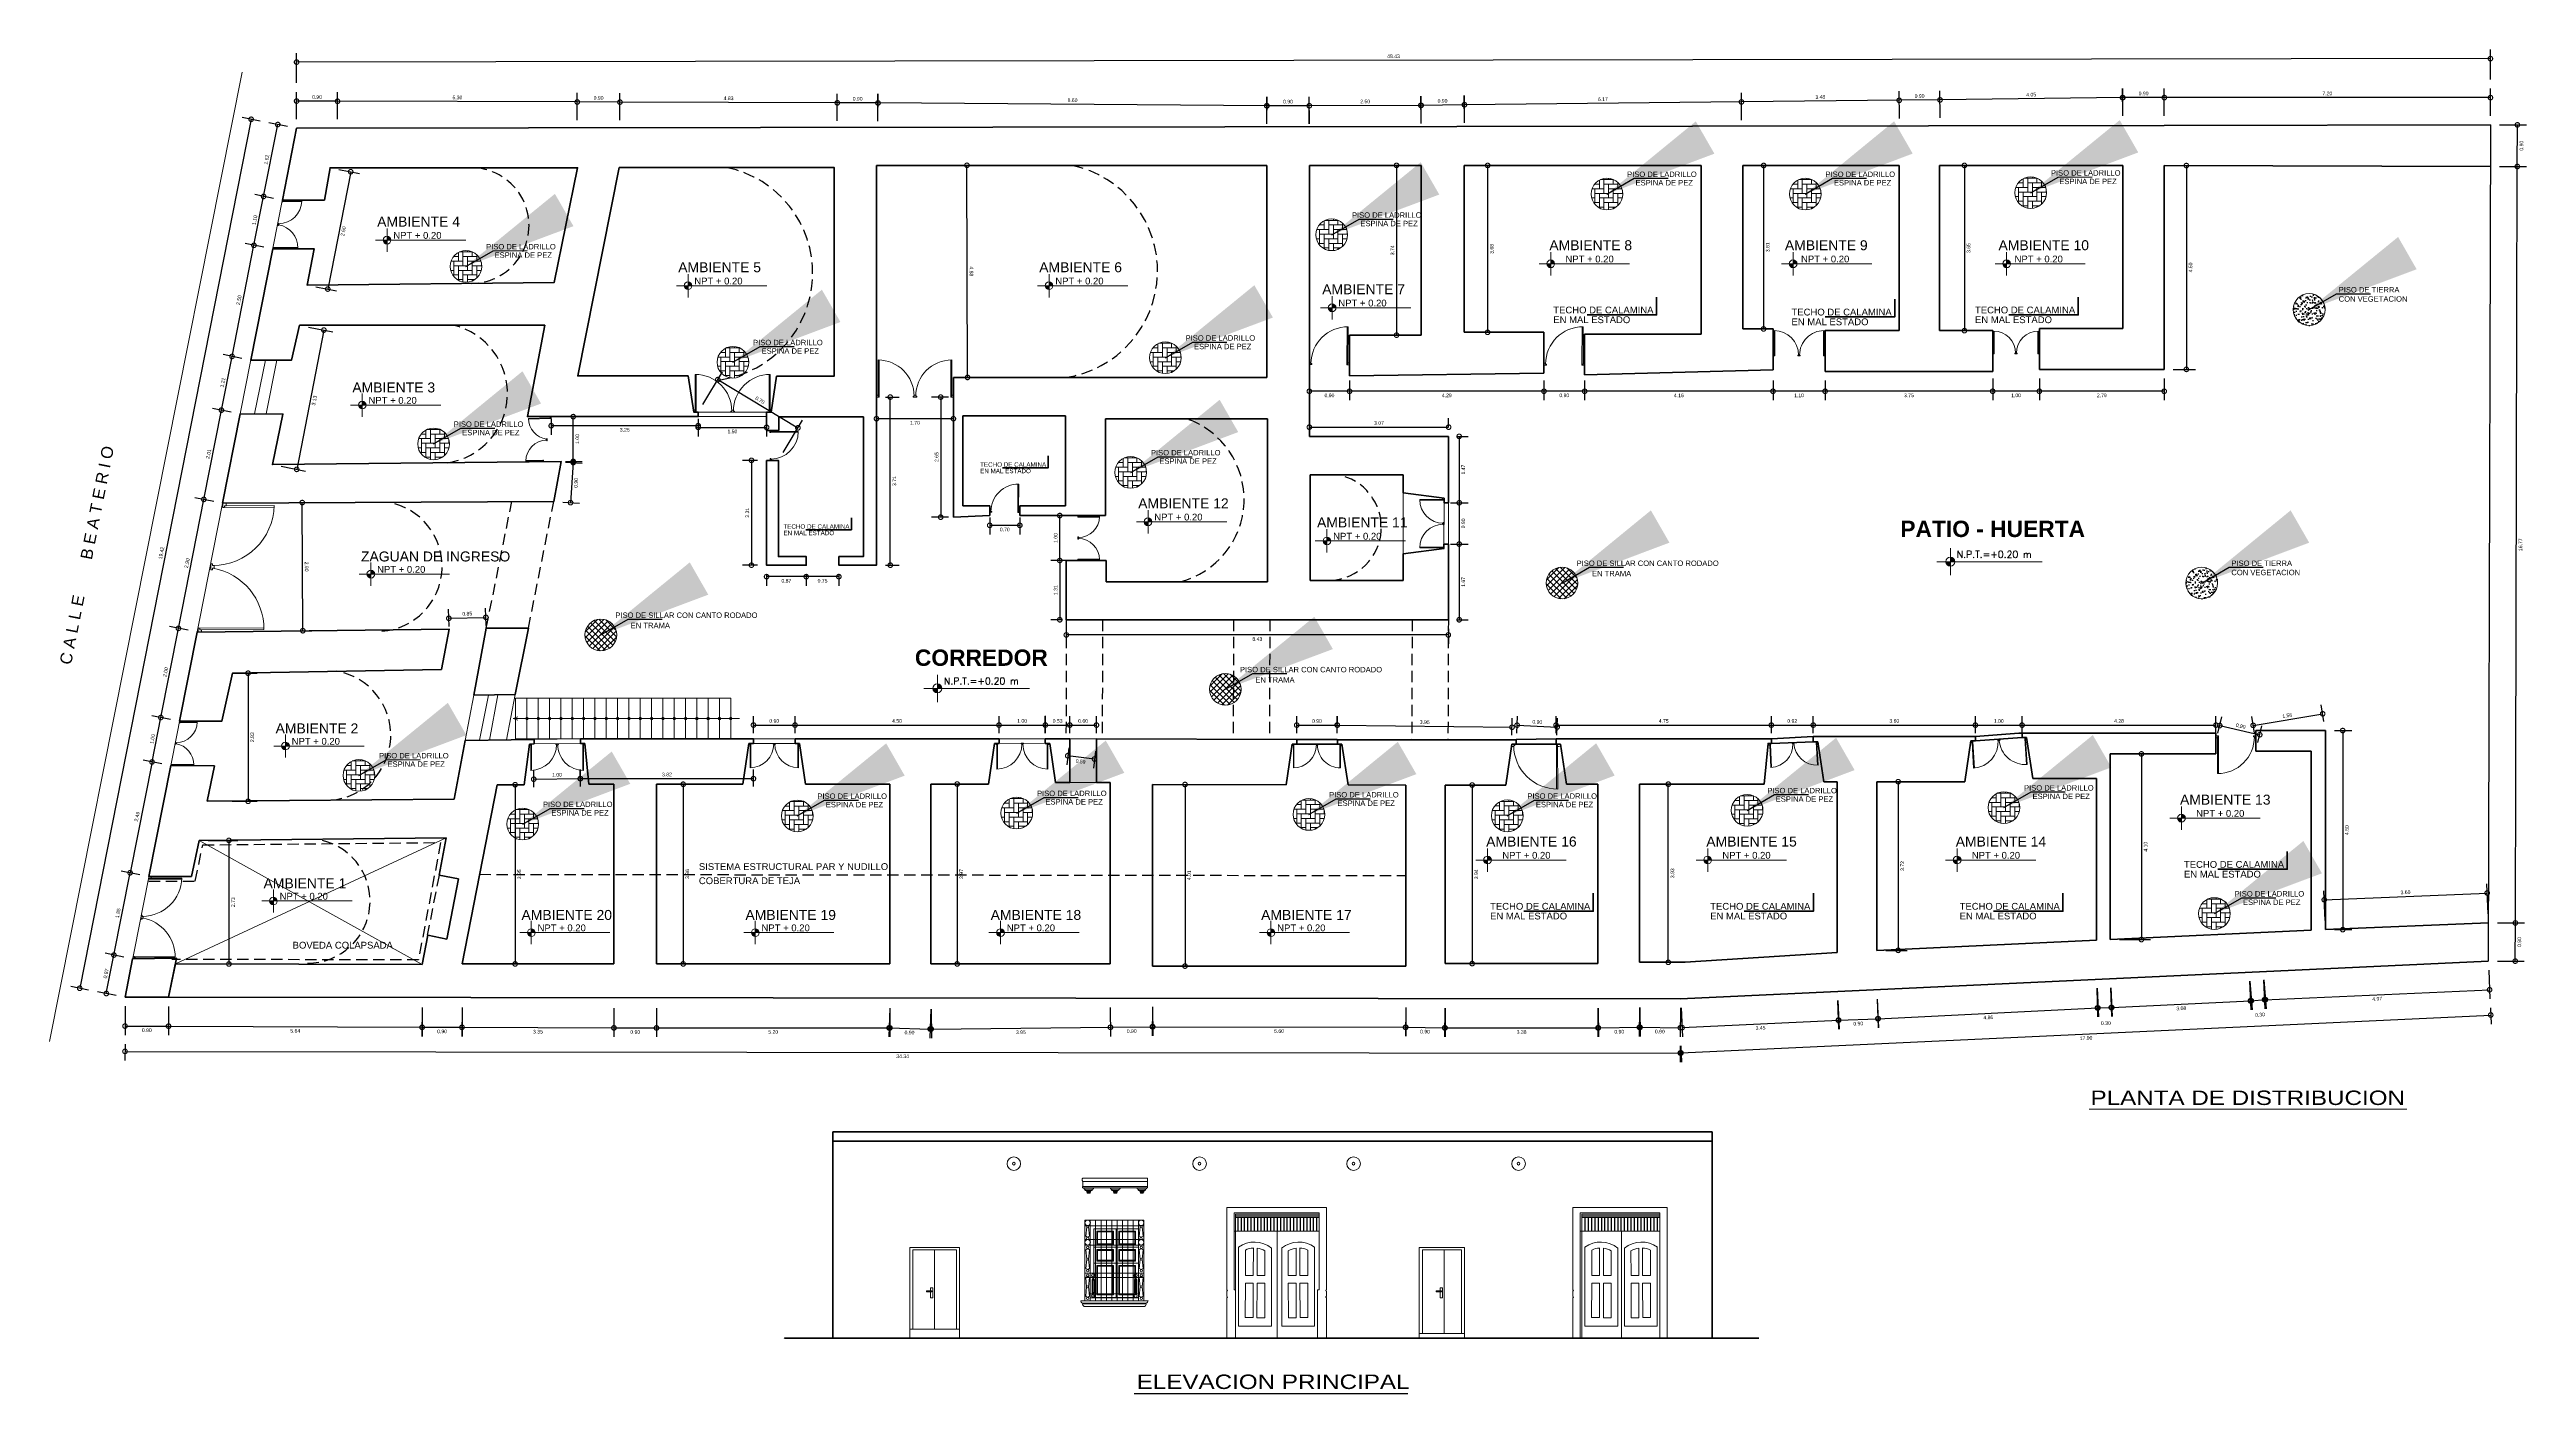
# Model space of a CAD drawing. Header units: millimetres. Extents: x 2048 to 2102.7, y 1127 to 1156.6.
import ezdxf
from ezdxf.enums import TextEntityAlignment as Align

# ---------------------------------------------------------------- set-up
doc = ezdxf.new("R2010")
doc.units = ezdxf.units.MM
doc.linetypes.add('RAYITAS', pattern=[0.375, 0.25, -0.125])
for name, color, linetype, lineweight in [('0.1', 141, 'Continuous', 9), ('2', 4, 'Continuous', 20), ('4', 6, 'Continuous', 9), ('COLUMNA', 6, 'Continuous', 40), ('l) Texto chico', 30, 'Continuous', 20), ('LAYER4', 4, 'Continuous', 20), ('LAYER6', 6, 'Continuous', 25), ('moviliario', 105, 'Continuous', 9), ('Pluma 1', 6, 'Continuous', 9), ('Pluma 2', 1, 'Continuous', 20), ('Pluma 8', 7, 'Continuous', 50), ('Pluma N ° 10', 5, 'Continuous', 100), ('Pluma N° 6', 7, 'Continuous', 60), ('PUERTAS', 22, 'Continuous', 13), ('TEXTO', 250, 'Continuous', 9), ('TEXTOS', 7, 'Continuous', 18)]:
    doc.layers.add(name, color=color, linetype=linetype, lineweight=lineweight)
doc.layers.add('Cotas', color=1, linetype='Continuous')
doc.layers.add('Rotulos', color=255, linetype='Continuous')
doc.styles.add('ARIAL', font='arial.ttf', dxfattribs={"width": 1.3})
doc.styles.add('BOLD', font='swissb.ttf')
doc.styles.add('Plantilla 60', font='romans.shx', dxfattribs={"oblique": 10, "height": 0.075})
doc.styles.add('ROTULO', font='arial.ttf')
doc.styles.get("Standard").update_dxf_attribs({"font": 'arial.ttf'})
doc.dimstyles.new('COTAS', dxfattribs={"dimtxt": 0.08, "dimasz": 0.2, "dimexe": 0.2, "dimexo": 0.2, "dimgap": 0.05, "dimtad": 2, "dimzin": 1, "dimdsep": 46, "dimtxsty": 'Standard', "dimblk": 'DOTSMALL', "dimcen": 2.5, "dimclrd": 244, "dimclre": 244, "dimclrt": 2, "dimazin": 0, "dimtfac": 1, "dimtmove": 2, "dimatfit": 3, "dimldrblk": 'OPEN90', "dimfxl": 1, "dimarcsym": 0})
doc.dimstyles.new('ISO-25', dxfattribs={"dimtxt": 2.5, "dimasz": 2.5, "dimexe": 1.25, "dimexo": 0.625, "dimtad": 1, "dimtxsty": 'Standard', "dimcen": 2.5, "dimadec": 0, "dimazin": 0, "dimtfac": 1, "dimtmove": 0, "dimatfit": 3, "dimfxl": 1, "dimarcsym": 0})

# ---------------------------------------------------------------- blocks, each defined once
blk = doc.blocks.new('puer-100')
for p, q in [((0.04, 0.025), (0.04, 0.92)), ((0.065, 0), (0.065, 0.92))]:
    blk.add_line(p, q)
for points in [[(0, 0.025), (0.04, 0.025), (0.04, 0), (0.065, 0), (0.065, -0.025), (0, -0.025)], [(1, 0.025), (0.96, 0.025), (0.96, 0), (0.935, 0), (0.935, -0.025), (1, -0.025)]]:
    blk.add_lwpolyline(points)
blk.add_arc((0.04, 0), 0.92, 0, 90)
blk = doc.blocks.new('NPT')
at = {"linetype": 'Continuous', "ltscale": 0.1}
h = blk.add_hatch(color=256, dxfattribs=at)
h.paths.add_polyline_path([(0, 0), (0, 0.05, 0.414214), (-0.05, 0)])
h.paths.add_polyline_path([(0, 0), (0, -0.05, 0.414214), (0.05, 0)])
for p, q in [((-1.015, 0), (0.05, 0)), ((0, -0.05), (0, 0.15)), ((0.05, 0), (0.15, 0)), ((0, -0.15), (0, -0.05))]:
    blk.add_line(p, q, dxfattribs=at)
blk.add_circle((0, 0), 0.05, dxfattribs=at)
blk = doc.blocks.new('_DotSmall')
at = {"color": 0, "const_width": 0.5}
blk.add_lwpolyline([(-0.0625, 0, 1), (0.0625, 0, 1)], format="xyb", close=True, dxfattribs=at)
blk = doc.blocks.new('*D100')
at = {"layer": 'Cotas', "color": 244, "lineweight": -2, "transparency": 16777216}
for p, q in [((2049.687, 1135.51), (2049.686, 1134.874)), ((2050.648, 1135.509), (2050.647, 1134.872)), ((2049.686, 1135.074), (2050.648, 1135.072))]:
    blk.add_line(p, q, dxfattribs=at)
at = {"layer": 'Defpoints', "color": 0, "transparency": 16777216}
for p in [(2049.687, 1135.71), (2050.648, 1135.709), (2050.648, 1135.072)]:
    blk.add_point(p, dxfattribs=at)
at = {"layer": 'Cotas', "color": 244, "lineweight": -2, "transparency": 16777216, "xscale": 0.2, "yscale": 0.2, "zscale": 0.2}
for p, rotation in [((2049.686, 1135.074), 179.9380083009696), ((2050.648, 1135.072), 359.9380083009696)]:
    blk.add_blockref('_DotSmall', p, dxfattribs=dict(at, rotation=rotation))
at = {"layer": 'Cotas', "color": 5, "transparency": 16777216, "insert": (2050.167, 1134.982), "char_height": 0.08, "attachment_point": 5, "rotation": 359.938}
blk.add_mtext('0.90', dxfattribs=at)
blk = doc.blocks.new('_Open90')
at = {"color": 0, "linetype": 'ByBlock', "lineweight": -2}
for p, q in [((0, 0), (-1, 0)), ((-0.5, 0.5), (0, 0)), ((0, 0), (-0.5, -0.5))]:
    blk.add_line(p, q, dxfattribs=at)
blk = doc.blocks.new('*D6')
at = {"layer": 'Cotas', "color": 244, "lineweight": -2, "transparency": 16777216}
for p, q in [((2050.647, 1135.509), (2050.645, 1134.872)), ((2056.245, 1135.484), (2056.242, 1134.847)), ((2050.645, 1135.072), (2056.243, 1135.047))]:
    blk.add_line(p, q, dxfattribs=at)
at = {"layer": 'Defpoints', "color": 0, "transparency": 16777216}
for p in [(2050.648, 1135.709), (2056.246, 1135.684), (2056.243, 1135.047)]:
    blk.add_point(p, dxfattribs=at)
at = {"layer": 'Cotas', "color": 244, "lineweight": -2, "transparency": 16777216, "xscale": 0.2, "yscale": 0.2, "zscale": 0.2}
for p, rotation in [((2050.645, 1135.072), 179.7393559333897), ((2056.243, 1135.047), 359.7393559333897)]:
    blk.add_blockref('_DotSmall', p, dxfattribs=dict(at, rotation=rotation))
at = {"layer": 'Cotas', "color": 5, "transparency": 16777216, "insert": (2053.444, 1134.969), "char_height": 0.08, "attachment_point": 5, "rotation": 359.7394}
blk.add_mtext('5.64', dxfattribs=at)
blk = doc.blocks.new('*D7')
at = {"layer": 'Cotas', "color": 244, "lineweight": -2, "transparency": 16777216}
for p, q in [((2056.246, 1135.484), (2056.246, 1134.847)), ((2057.126, 1135.484), (2057.126, 1134.847)), ((2056.246, 1135.047), (2057.126, 1135.047))]:
    blk.add_line(p, q, dxfattribs=at)
at = {"layer": 'Defpoints', "color": 0, "transparency": 16777216}
for p in [(2056.246, 1135.684), (2057.126, 1135.684), (2057.126, 1135.047)]:
    blk.add_point(p, dxfattribs=at)
at = {"layer": 'Cotas', "color": 244, "lineweight": -2, "transparency": 16777216, "xscale": 0.2, "yscale": 0.2, "zscale": 0.2}
for p, rotation in [((2056.246, 1135.047), 180.005013063096), ((2057.126, 1135.047), 0.0050130630960221)]:
    blk.add_blockref('_DotSmall', p, dxfattribs=dict(at, rotation=rotation))
at = {"layer": 'Cotas', "color": 5, "transparency": 16777216, "insert": (2056.686, 1134.956), "char_height": 0.08, "attachment_point": 5, "rotation": 0.005}
blk.add_mtext('0.90', dxfattribs=at)
blk = doc.blocks.new('*D8')
at = {"layer": 'Cotas', "color": 244, "lineweight": -2, "transparency": 16777216}
for p, q in [((2057.126, 1135.484), (2057.123, 1134.847)), ((2060.48, 1135.471), (2060.478, 1134.834)), ((2057.124, 1135.047), (2060.478, 1135.034))]:
    blk.add_line(p, q, dxfattribs=at)
at = {"layer": 'Defpoints', "color": 0, "transparency": 16777216}
for p in [(2057.126, 1135.684), (2060.481, 1135.671), (2060.478, 1135.034)]:
    blk.add_point(p, dxfattribs=at)
at = {"layer": 'Cotas', "color": 244, "lineweight": -2, "transparency": 16777216, "xscale": 0.2, "yscale": 0.2, "zscale": 0.2}
for p, rotation in [((2057.124, 1135.047), 179.7826086238423), ((2060.478, 1135.034), 359.7826086238423)]:
    blk.add_blockref('_DotSmall', p, dxfattribs=dict(at, rotation=rotation))
at = {"layer": 'Cotas', "color": 5, "transparency": 16777216, "insert": (2058.801, 1134.95), "char_height": 0.08, "attachment_point": 5, "rotation": 359.7826}
blk.add_mtext('3.35', dxfattribs=at)
blk = doc.blocks.new('*D9')
at = {"layer": 'Cotas', "color": 244, "lineweight": -2, "transparency": 16777216}
for p, q in [((2060.481, 1135.471), (2060.481, 1134.834)), ((2061.42, 1135.471), (2061.419, 1134.834)), ((2060.481, 1135.034), (2061.419, 1135.034))]:
    blk.add_line(p, q, dxfattribs=at)
at = {"layer": 'Defpoints', "color": 0, "transparency": 16777216}
for p in [(2060.481, 1135.671), (2061.42, 1135.671), (2061.419, 1135.034)]:
    blk.add_point(p, dxfattribs=at)
at = {"layer": 'Cotas', "color": 244, "lineweight": -2, "transparency": 16777216, "xscale": 0.2, "yscale": 0.2, "zscale": 0.2}
for p, rotation in [((2060.481, 1135.034), 179.9937244894208), ((2061.419, 1135.034), 359.9937244894208)]:
    blk.add_blockref('_DotSmall', p, dxfattribs=dict(at, rotation=rotation))
at = {"layer": 'Cotas', "color": 5, "transparency": 16777216, "insert": (2060.95, 1134.943), "char_height": 0.08, "attachment_point": 5, "rotation": 359.9937}
blk.add_mtext('0.90', dxfattribs=at)
blk = doc.blocks.new('*D10')
at = {"layer": 'Cotas', "color": 244, "lineweight": -2, "transparency": 16777216}
for p, q in [((2061.42, 1135.471), (2061.42, 1134.834)), ((2066.573, 1135.471), (2066.573, 1134.834)), ((2061.42, 1135.034), (2066.573, 1135.034))]:
    blk.add_line(p, q, dxfattribs=at)
at = {"layer": 'Defpoints', "color": 0, "transparency": 16777216}
for p in [(2061.42, 1135.671), (2066.573, 1135.671), (2066.573, 1135.034)]:
    blk.add_point(p, dxfattribs=at)
at = {"layer": 'Cotas', "color": 244, "lineweight": -2, "transparency": 16777216, "xscale": 0.2, "yscale": 0.2, "zscale": 0.2, "rotation": 180}
blk.add_blockref('_DotSmall', (2061.42, 1135.034), dxfattribs=at)
at = {"layer": 'Cotas', "color": 244, "lineweight": -2, "transparency": 16777216, "xscale": 0.2, "yscale": 0.2, "zscale": 0.2}
blk.add_blockref('_DotSmall', (2066.573, 1135.034), dxfattribs=at)
at = {"layer": 'Cotas', "color": 5, "transparency": 16777216, "insert": (2063.996, 1134.943), "char_height": 0.08, "attachment_point": 5}
blk.add_mtext('5.20', dxfattribs=at)
blk = doc.blocks.new('*D11')
at = {"layer": 'Cotas', "color": 244, "lineweight": -2, "transparency": 16777216}
for p, q in [((2066.568, 1135.471), (2066.549, 1134.835)), ((2067.473, 1135.445), (2067.455, 1134.809)), ((2066.555, 1135.035), (2067.461, 1135.009))]:
    blk.add_line(p, q, dxfattribs=at)
at = {"layer": 'Defpoints', "color": 0, "transparency": 16777216}
for p in [(2066.573, 1135.671), (2067.479, 1135.645), (2067.461, 1135.009)]:
    blk.add_point(p, dxfattribs=at)
at = {"layer": 'Cotas', "color": 244, "lineweight": -2, "transparency": 16777216, "xscale": 0.2, "yscale": 0.2, "zscale": 0.2}
for p, rotation in [((2066.555, 1135.035), 178.3621384318316), ((2067.461, 1135.009), 358.3621384318315)]:
    blk.add_blockref('_DotSmall', p, dxfattribs=dict(at, rotation=rotation))
at = {"layer": 'Cotas', "color": 5, "transparency": 16777216, "insert": (2067.005, 1134.931), "char_height": 0.08, "attachment_point": 5, "rotation": 358.3621}
blk.add_mtext('0.90', dxfattribs=at)
blk = doc.blocks.new('*D12')
at = {"layer": 'Cotas', "color": 244, "lineweight": -2, "transparency": 16777216}
for p, q in [((2067.481, 1135.445), (2067.487, 1134.809)), ((2071.435, 1135.483), (2071.441, 1134.847)), ((2067.485, 1135.009), (2071.439, 1135.047))]:
    blk.add_line(p, q, dxfattribs=at)
at = {"layer": 'Defpoints', "color": 0, "transparency": 16777216}
for p in [(2067.479, 1135.645), (2071.433, 1135.683), (2071.439, 1135.047)]:
    blk.add_point(p, dxfattribs=at)
at = {"layer": 'Cotas', "color": 244, "lineweight": -2, "transparency": 16777216, "xscale": 0.2, "yscale": 0.2, "zscale": 0.2}
for p, rotation in [((2067.485, 1135.009), 180.5532011482862), ((2071.439, 1135.047), 0.5532011482861888)]:
    blk.add_blockref('_DotSmall', p, dxfattribs=dict(at, rotation=rotation))
at = {"layer": 'Cotas', "color": 5, "transparency": 16777216, "insert": (2069.463, 1134.937), "char_height": 0.08, "attachment_point": 5, "rotation": 0.5532}
blk.add_mtext('3.95', dxfattribs=at)
blk = doc.blocks.new('*D13')
at = {"layer": 'Cotas', "color": 244, "lineweight": -2, "transparency": 16777216}
for p, q in [((2071.436, 1135.483), (2071.445, 1134.847)), ((2072.37, 1135.496), (2072.379, 1134.86)), ((2071.442, 1135.047), (2072.376, 1135.06))]:
    blk.add_line(p, q, dxfattribs=at)
at = {"layer": 'Defpoints', "color": 0, "transparency": 16777216}
for p in [(2071.433, 1135.683), (2072.367, 1135.696), (2072.376, 1135.06)]:
    blk.add_point(p, dxfattribs=at)
at = {"layer": 'Cotas', "color": 244, "lineweight": -2, "transparency": 16777216, "xscale": 0.2, "yscale": 0.2, "zscale": 0.2}
for p, rotation in [((2071.442, 1135.047), 180.7933554267334), ((2072.376, 1135.06), 0.7933554267333659)]:
    blk.add_blockref('_DotSmall', p, dxfattribs=dict(at, rotation=rotation))
at = {"layer": 'Cotas', "color": 5, "transparency": 16777216, "insert": (2071.91, 1134.963), "char_height": 0.08, "attachment_point": 5, "rotation": 0.7934}
blk.add_mtext('0.90', dxfattribs=at)
blk = doc.blocks.new('*D14')
at = {"layer": 'Cotas', "color": 244, "lineweight": -2, "transparency": 16777216}
for p, q in [((2072.367, 1135.496), (2072.365, 1134.86)), ((2077.963, 1135.484), (2077.962, 1134.848)), ((2072.366, 1135.06), (2077.962, 1135.048))]:
    blk.add_line(p, q, dxfattribs=at)
at = {"layer": 'Defpoints', "color": 0, "transparency": 16777216}
for p in [(2072.367, 1135.696), (2077.964, 1135.684), (2077.962, 1135.048)]:
    blk.add_point(p, dxfattribs=at)
at = {"layer": 'Cotas', "color": 244, "lineweight": -2, "transparency": 16777216, "xscale": 0.2, "yscale": 0.2, "zscale": 0.2}
for p, rotation in [((2072.366, 1135.06), 179.8696963874118), ((2077.962, 1135.048), 359.8696963874119)]:
    blk.add_blockref('_DotSmall', p, dxfattribs=dict(at, rotation=rotation))
at = {"layer": 'Cotas', "color": 5, "transparency": 16777216, "insert": (2075.164, 1134.963), "char_height": 0.08, "attachment_point": 5, "rotation": 359.8697}
blk.add_mtext('5.60', dxfattribs=at)
blk = doc.blocks.new('*D15')
at = {"layer": 'Cotas', "color": 244, "lineweight": -2, "transparency": 16777216}
for p, q in [((2077.961, 1135.484), (2077.952, 1134.848)), ((2078.827, 1135.471), (2078.818, 1134.835)), ((2077.955, 1135.048), (2078.821, 1135.035))]:
    blk.add_line(p, q, dxfattribs=at)
at = {"layer": 'Defpoints', "color": 0, "transparency": 16777216}
for p in [(2077.964, 1135.684), (2078.83, 1135.671), (2078.821, 1135.035)]:
    blk.add_point(p, dxfattribs=at)
at = {"layer": 'Cotas', "color": 244, "lineweight": -2, "transparency": 16777216, "xscale": 0.2, "yscale": 0.2, "zscale": 0.2}
for p, rotation in [((2077.955, 1135.048), 179.1837113882871), ((2078.821, 1135.035), 359.1837113882871)]:
    blk.add_blockref('_DotSmall', p, dxfattribs=dict(at, rotation=rotation))
at = {"layer": 'Cotas', "color": 5, "transparency": 16777216, "insert": (2078.387, 1134.951), "char_height": 0.08, "attachment_point": 5, "rotation": 359.1837}
blk.add_mtext('0.90', dxfattribs=at)
blk = doc.blocks.new('*D16')
at = {"layer": 'Cotas', "color": 244, "lineweight": -2, "transparency": 16777216}
for p, q in [((2078.83, 1135.471), (2078.83, 1134.835)), ((2082.205, 1135.471), (2082.205, 1134.835)), ((2078.83, 1135.035), (2082.205, 1135.035))]:
    blk.add_line(p, q, dxfattribs=at)
at = {"layer": 'Defpoints', "color": 0, "transparency": 16777216}
for p in [(2078.83, 1135.671), (2082.205, 1135.671), (2082.205, 1135.035)]:
    blk.add_point(p, dxfattribs=at)
at = {"layer": 'Cotas', "color": 244, "lineweight": -2, "transparency": 16777216, "xscale": 0.2, "yscale": 0.2, "zscale": 0.2}
for p, rotation in [((2078.83, 1135.035), 179.9973856495876), ((2082.205, 1135.035), 359.9973856495876)]:
    blk.add_blockref('_DotSmall', p, dxfattribs=dict(at, rotation=rotation))
at = {"layer": 'Cotas', "color": 5, "transparency": 16777216, "insert": (2080.518, 1134.944), "char_height": 0.08, "attachment_point": 5, "rotation": 359.9974}
blk.add_mtext('3.38', dxfattribs=at)
blk = doc.blocks.new('*D17')
at = {"layer": 'Cotas', "color": 244, "lineweight": -2, "transparency": 16777216}
for p, q in [((2082.208, 1135.471), (2082.216, 1134.835)), ((2083.128, 1135.483), (2083.136, 1134.847)), ((2082.214, 1135.035), (2083.134, 1135.047))]:
    blk.add_line(p, q, dxfattribs=at)
at = {"layer": 'Defpoints', "color": 0, "transparency": 16777216}
for p in [(2082.205, 1135.671), (2083.125, 1135.683), (2083.134, 1135.047)]:
    blk.add_point(p, dxfattribs=at)
at = {"layer": 'Cotas', "color": 244, "lineweight": -2, "transparency": 16777216, "xscale": 0.2, "yscale": 0.2, "zscale": 0.2}
for p, rotation in [((2082.214, 1135.035), 180.7404205231815), ((2083.134, 1135.047), 0.7404205231814737)]:
    blk.add_blockref('_DotSmall', p, dxfattribs=dict(at, rotation=rotation))
at = {"layer": 'Cotas', "color": 5, "transparency": 16777216, "insert": (2082.675, 1134.95), "char_height": 0.08, "attachment_point": 5, "rotation": 0.7404}
blk.add_mtext('0.90', dxfattribs=at)
blk = doc.blocks.new('*D18')
at = {"layer": 'Cotas', "color": 244, "lineweight": -2, "transparency": 16777216}
for p, q in [((2083.123, 1135.483), (2083.116, 1134.847)), ((2084.028, 1135.473), (2084.021, 1134.837)), ((2083.119, 1135.047), (2084.023, 1135.037))]:
    blk.add_line(p, q, dxfattribs=at)
at = {"layer": 'Defpoints', "color": 0, "transparency": 16777216}
for p in [(2083.125, 1135.683), (2084.03, 1135.673), (2084.023, 1135.037)]:
    blk.add_point(p, dxfattribs=at)
at = {"layer": 'Cotas', "color": 244, "lineweight": -2, "transparency": 16777216, "xscale": 0.2, "yscale": 0.2, "zscale": 0.2}
for p, rotation in [((2083.119, 1135.047), 179.3801699457069), ((2084.023, 1135.037), 359.3801699457068)]:
    blk.add_blockref('_DotSmall', p, dxfattribs=dict(at, rotation=rotation))
at = {"layer": 'Cotas', "color": 5, "transparency": 16777216, "insert": (2083.57, 1134.952), "char_height": 0.08, "attachment_point": 5, "rotation": 359.3802}
blk.add_mtext('0.90', dxfattribs=at)
blk = doc.blocks.new('*D19')
at = {"layer": 'Cotas', "color": 244, "lineweight": -2, "transparency": 16777216}
for p, q in [((2084.04, 1135.473), (2084.07, 1134.839)), ((2087.498, 1135.639), (2087.528, 1135.005)), ((2084.061, 1135.039), (2087.519, 1135.204))]:
    blk.add_line(p, q, dxfattribs=at)
at = {"layer": 'Defpoints', "color": 0, "transparency": 16777216}
for p in [(2087.488, 1135.839), (2084.03, 1135.673), (2087.519, 1135.204)]:
    blk.add_point(p, dxfattribs=at)
at = {"layer": 'Cotas', "color": 244, "lineweight": -2, "transparency": 16777216, "xscale": 0.2, "yscale": 0.2, "zscale": 0.2}
for p, rotation in [((2087.519, 1135.204), 2.746521916155726), ((2084.061, 1135.039), 182.7465219161557)]:
    blk.add_blockref('_DotSmall', p, dxfattribs=dict(at, rotation=rotation))
at = {"layer": 'Cotas', "color": 5, "transparency": 16777216, "insert": (2085.794, 1135.031), "char_height": 0.08, "attachment_point": 5, "rotation": 2.7465}
blk.add_mtext('3.45', dxfattribs=at)
blk = doc.blocks.new('*D20')
at = {"layer": 'Cotas', "color": 244, "lineweight": -2, "transparency": 16777216}
for p, q in [((2087.495, 1135.639), (2087.518, 1135.004)), ((2088.368, 1135.671), (2088.391, 1135.036)), ((2087.511, 1135.204), (2088.383, 1135.236))]:
    blk.add_line(p, q, dxfattribs=at)
at = {"layer": 'Defpoints', "color": 0, "transparency": 16777216}
for p in [(2087.488, 1135.839), (2088.36, 1135.871), (2088.383, 1135.236)]:
    blk.add_point(p, dxfattribs=at)
at = {"layer": 'Cotas', "color": 244, "lineweight": -2, "transparency": 16777216, "xscale": 0.2, "yscale": 0.2, "zscale": 0.2}
for p, rotation in [((2087.511, 1135.204), 182.0795463632119), ((2088.383, 1135.236), 2.079546363211886)]:
    blk.add_blockref('_DotSmall', p, dxfattribs=dict(at, rotation=rotation))
at = {"layer": 'Cotas', "color": 5, "transparency": 16777216, "insert": (2087.951, 1135.129), "char_height": 0.08, "attachment_point": 5, "rotation": 2.0795}
blk.add_mtext('0.90', dxfattribs=at)
blk = doc.blocks.new('*D21')
at = {"layer": 'Cotas', "color": 244, "lineweight": -2, "transparency": 16777216}
for p, q in [((2093.222, 1135.909), (2093.253, 1135.275)), ((2088.37, 1135.671), (2088.401, 1135.036)), ((2088.391, 1135.236), (2093.243, 1135.475))]:
    blk.add_line(p, q, dxfattribs=at)
at = {"layer": 'Defpoints', "color": 0, "transparency": 16777216}
for p in [(2088.36, 1135.871), (2093.212, 1136.109), (2093.243, 1135.475)]:
    blk.add_point(p, dxfattribs=at)
at = {"layer": 'Cotas', "color": 244, "lineweight": -2, "transparency": 16777216, "xscale": 0.2, "yscale": 0.2, "zscale": 0.2}
for p, rotation in [((2088.391, 1135.236), 182.8138189493613), ((2093.243, 1135.475), 2.813818949361335)]:
    blk.add_blockref('_DotSmall', p, dxfattribs=dict(at, rotation=rotation))
at = {"layer": 'Cotas', "color": 5, "transparency": 16777216, "insert": (2090.822, 1135.265), "char_height": 0.08, "attachment_point": 5, "rotation": 2.8138}
blk.add_mtext('4.86', dxfattribs=at)
blk = doc.blocks.new('*D22')
at = {"layer": 'Cotas', "color": 244, "lineweight": -2, "transparency": 16777216}
for p, q in [((2093.218, 1135.909), (2093.235, 1135.275)), ((2093.523, 1135.918), (2093.541, 1135.283)), ((2093.23, 1135.475), (2093.536, 1135.483))]:
    blk.add_line(p, q, dxfattribs=at)
at = {"layer": 'Defpoints', "color": 0, "transparency": 16777216}
for p in [(2093.212, 1136.109), (2093.518, 1136.118), (2093.536, 1135.483)]:
    blk.add_point(p, dxfattribs=at)
at = {"layer": 'Cotas', "color": 244, "lineweight": -2, "transparency": 16777216, "xscale": 0.2, "yscale": 0.2, "zscale": 0.2}
for p, rotation in [((2093.23, 1135.475), 181.5950298516578), ((2093.536, 1135.483), 1.595029851657855)]:
    blk.add_blockref('_DotSmall', p, dxfattribs=dict(at, rotation=rotation))
at = {"layer": 'Cotas', "color": 5, "transparency": 16777216, "insert": (2093.417, 1135.138), "char_height": 0.08, "attachment_point": 5, "rotation": 1.595}
blk.add_mtext('0.30', dxfattribs=at)
blk = doc.blocks.new('*D23')
at = {"layer": 'Cotas', "color": 244, "lineweight": -2, "transparency": 16777216}
for p, q in [((2093.528, 1135.918), (2093.558, 1135.284)), ((2096.588, 1136.065), (2096.619, 1135.431)), ((2093.548, 1135.483), (2096.609, 1135.631))]:
    blk.add_line(p, q, dxfattribs=at)
at = {"layer": 'Defpoints', "color": 0, "transparency": 16777216}
for p in [(2093.518, 1136.118), (2096.579, 1136.265), (2096.609, 1135.631)]:
    blk.add_point(p, dxfattribs=at)
at = {"layer": 'Cotas', "color": 244, "lineweight": -2, "transparency": 16777216, "xscale": 0.2, "yscale": 0.2, "zscale": 0.2}
for p, rotation in [((2093.548, 1135.483), 182.7586208943041), ((2096.609, 1135.631), 2.758620894304124)]:
    blk.add_blockref('_DotSmall', p, dxfattribs=dict(at, rotation=rotation))
at = {"layer": 'Cotas', "color": 5, "transparency": 16777216, "insert": (2095.083, 1135.466), "char_height": 0.08, "attachment_point": 5, "rotation": 2.7586}
blk.add_mtext('3.08', dxfattribs=at)
blk = doc.blocks.new('*D24')
at = {"layer": 'Cotas', "color": 244, "lineweight": -2, "transparency": 16777216}
for p, q in [((2096.595, 1136.066), (2096.645, 1135.433)), ((2096.907, 1136.091), (2096.957, 1135.458)), ((2096.629, 1135.632), (2096.941, 1135.657))]:
    blk.add_line(p, q, dxfattribs=at)
at = {"layer": 'Defpoints', "color": 0, "transparency": 16777216}
for p in [(2096.579, 1136.265), (2096.891, 1136.29), (2096.941, 1135.657)]:
    blk.add_point(p, dxfattribs=at)
at = {"layer": 'Cotas', "color": 244, "lineweight": -2, "transparency": 16777216, "xscale": 0.2, "yscale": 0.2, "zscale": 0.2}
for p, rotation in [((2096.629, 1135.632), 184.5202753724656), ((2096.941, 1135.657), 4.520275372465629)]:
    blk.add_blockref('_DotSmall', p, dxfattribs=dict(at, rotation=rotation))
at = {"layer": 'Cotas', "color": 5, "transparency": 16777216, "insert": (2096.819, 1135.325), "char_height": 0.08, "attachment_point": 5, "rotation": 4.5203}
blk.add_mtext('0.30', dxfattribs=at)
blk = doc.blocks.new('*D25')
at = {"layer": 'Cotas', "color": 244, "lineweight": -2, "transparency": 16777216}
for p, q in [((2096.9, 1136.09), (2096.928, 1135.456)), ((2096.919, 1135.656), (2101.889, 1135.875)), ((2101.869, 1136.309), (2101.897, 1135.675))]:
    blk.add_line(p, q, dxfattribs=at)
at = {"layer": 'Defpoints', "color": 0, "transparency": 16777216}
for p in [(2101.861, 1136.509), (2096.891, 1136.29), (2101.889, 1135.875)]:
    blk.add_point(p, dxfattribs=at)
at = {"layer": 'Cotas', "color": 244, "lineweight": -2, "transparency": 16777216, "xscale": 0.2, "yscale": 0.2, "zscale": 0.2}
for p, rotation in [((2101.889, 1135.875), 2.519955043119475), ((2096.919, 1135.656), 182.5199550431195)]:
    blk.add_blockref('_DotSmall', p, dxfattribs=dict(at, rotation=rotation))
at = {"layer": 'Cotas', "color": 5, "transparency": 16777216, "insert": (2099.408, 1135.675), "char_height": 0.08, "attachment_point": 5, "rotation": 2.52}
blk.add_mtext('4.97', dxfattribs=at)
blk = doc.blocks.new('*D26')
at = {"layer": 'Cotas', "color": 244, "lineweight": -2, "transparency": 16777216}
for p, q in [((2102.063, 1137.35), (2102.658, 1137.349)), ((2102.455, 1136.507), (2102.458, 1137.349)), ((2102.061, 1136.508), (2102.655, 1136.507))]:
    blk.add_line(p, q, dxfattribs=at)
at = {"layer": 'Defpoints', "color": 0, "transparency": 16777216}
for p in [(2101.863, 1137.351), (2102.458, 1137.349), (2101.861, 1136.509)]:
    blk.add_point(p, dxfattribs=at)
at = {"layer": 'Cotas', "color": 244, "lineweight": -2, "transparency": 16777216, "xscale": 0.2, "yscale": 0.2, "zscale": 0.2}
for p, rotation in [((2102.458, 1137.349), 89.85177949796879), ((2102.455, 1136.507), 269.8517794979688)]:
    blk.add_blockref('_DotSmall', p, dxfattribs=dict(at, rotation=rotation))
at = {"layer": 'Cotas', "color": 5, "transparency": 16777216, "insert": (2102.547, 1136.928), "char_height": 0.08, "attachment_point": 5, "rotation": 89.8518}
blk.add_mtext('0.90', dxfattribs=at)
blk = doc.blocks.new('*D27')
at = {"layer": 'Cotas', "color": 244, "lineweight": -2, "transparency": 16777216}
for p, q in [((2102.106, 1154.04), (2102.701, 1154.038)), ((2102.458, 1137.349), (2102.501, 1154.039)), ((2102.063, 1137.35), (2102.658, 1137.349))]:
    blk.add_line(p, q, dxfattribs=at)
at = {"layer": 'Defpoints', "color": 0, "transparency": 16777216}
for p in [(2101.906, 1154.04), (2102.501, 1154.039), (2101.863, 1137.351)]:
    blk.add_point(p, dxfattribs=at)
at = {"layer": 'Cotas', "color": 244, "lineweight": -2, "transparency": 16777216, "xscale": 0.2, "yscale": 0.2, "zscale": 0.2}
for p, rotation in [((2102.501, 1154.039), 89.85177949797429), ((2102.458, 1137.349), 269.8517794979743)]:
    blk.add_blockref('_DotSmall', p, dxfattribs=dict(at, rotation=rotation))
at = {"layer": 'Cotas', "color": 5, "transparency": 16777216, "insert": (2102.57, 1145.694), "char_height": 0.08, "attachment_point": 5, "rotation": 89.8518}
blk.add_mtext('16.77', dxfattribs=at)
blk = doc.blocks.new('*D28')
at = {"layer": 'Cotas', "color": 244, "lineweight": -2, "transparency": 16777216}
for p, q in [((2102.108, 1154.958), (2102.703, 1154.956)), ((2102.501, 1154.039), (2102.503, 1154.957)), ((2102.106, 1154.04), (2102.701, 1154.038))]:
    blk.add_line(p, q, dxfattribs=at)
at = {"layer": 'Defpoints', "color": 0, "transparency": 16777216}
for p in [(2101.908, 1154.959), (2102.503, 1154.957), (2101.906, 1154.04)]:
    blk.add_point(p, dxfattribs=at)
at = {"layer": 'Cotas', "color": 244, "lineweight": -2, "transparency": 16777216, "xscale": 0.2, "yscale": 0.2, "zscale": 0.2}
for p, rotation in [((2102.503, 1154.957), 89.85177949798327), ((2102.501, 1154.039), 269.8517794979833)]:
    blk.add_blockref('_DotSmall', p, dxfattribs=dict(at, rotation=rotation))
at = {"layer": 'Cotas', "color": 5, "transparency": 16777216, "insert": (2102.593, 1154.498), "char_height": 0.08, "attachment_point": 5, "rotation": 89.8518}
blk.add_mtext('0.90', dxfattribs=at)
blk = doc.blocks.new('*D29')
at = {"layer": 'Cotas', "color": 244, "lineweight": -2, "transparency": 16777216}
for p, q in [((2094.708, 1155.159), (2094.708, 1155.759)), ((2101.908, 1155.559), (2094.708, 1155.559)), ((2101.908, 1155.159), (2101.908, 1155.759))]:
    blk.add_line(p, q, dxfattribs=at)
at = {"layer": 'Defpoints', "color": 0, "transparency": 16777216}
for p in [(2094.708, 1155.559), (2094.708, 1154.959), (2101.908, 1154.959)]:
    blk.add_point(p, dxfattribs=at)
at = {"layer": 'Cotas', "color": 244, "lineweight": -2, "transparency": 16777216, "xscale": 0.2, "yscale": 0.2, "zscale": 0.2, "rotation": 180}
blk.add_blockref('_DotSmall', (2094.708, 1155.559), dxfattribs=at)
at = {"layer": 'Cotas', "color": 244, "lineweight": -2, "transparency": 16777216, "xscale": 0.2, "yscale": 0.2, "zscale": 0.2}
blk.add_blockref('_DotSmall', (2101.908, 1155.559), dxfattribs=at)
at = {"layer": 'Cotas', "color": 5, "transparency": 16777216, "insert": (2098.308, 1155.65), "char_height": 0.08, "attachment_point": 5}
blk.add_mtext('7.20', dxfattribs=at)
blk = doc.blocks.new('*D30')
at = {"layer": 'Cotas', "color": 244, "lineweight": -2, "transparency": 16777216}
for p, q in [((2088.859, 1155.1), (2088.853, 1155.699)), ((2089.757, 1155.508), (2088.855, 1155.499)), ((2089.761, 1155.109), (2089.755, 1155.708))]:
    blk.add_line(p, q, dxfattribs=at)
at = {"layer": 'Defpoints', "color": 0, "transparency": 16777216}
for p in [(2088.855, 1155.499), (2088.861, 1154.9), (2089.763, 1154.909)]:
    blk.add_point(p, dxfattribs=at)
at = {"layer": 'Cotas', "color": 244, "lineweight": -2, "transparency": 16777216, "xscale": 0.2, "yscale": 0.2, "zscale": 0.2}
for p, rotation in [((2088.855, 1155.499), 180.5774263501912), ((2089.757, 1155.508), 0.5774263501911747)]:
    blk.add_blockref('_DotSmall', p, dxfattribs=dict(at, rotation=rotation))
at = {"layer": 'Cotas', "color": 5, "transparency": 16777216, "insert": (2089.305, 1155.594), "char_height": 0.08, "attachment_point": 5, "rotation": 0.5774}
blk.add_mtext('0.90', dxfattribs=at)
blk = doc.blocks.new('*D31')
at = {"layer": 'Cotas', "color": 244, "lineweight": -2, "transparency": 16777216}
for p, q in [((2085.376, 1155.064), (2085.37, 1155.664)), ((2088.855, 1155.499), (2085.372, 1155.464)), ((2088.859, 1155.1), (2088.853, 1155.699))]:
    blk.add_line(p, q, dxfattribs=at)
at = {"layer": 'Defpoints', "color": 0, "transparency": 16777216}
for p in [(2085.372, 1155.464), (2085.378, 1154.864), (2088.861, 1154.9)]:
    blk.add_point(p, dxfattribs=at)
at = {"layer": 'Cotas', "color": 244, "lineweight": -2, "transparency": 16777216, "xscale": 0.2, "yscale": 0.2, "zscale": 0.2}
for p, rotation in [((2085.372, 1155.464), 180.5774263501974), ((2088.855, 1155.499), 0.5774263501974098)]:
    blk.add_blockref('_DotSmall', p, dxfattribs=dict(at, rotation=rotation))
at = {"layer": 'Cotas', "color": 5, "transparency": 16777216, "insert": (2087.113, 1155.572), "char_height": 0.08, "attachment_point": 5, "rotation": 0.5774}
blk.add_mtext('3.48', dxfattribs=at)
blk = doc.blocks.new('*D32')
at = {"layer": 'Cotas', "color": 244, "lineweight": -2, "transparency": 16777216}
for p, q in [((2079.261, 1155.003), (2079.255, 1155.602)), ((2085.376, 1155.064), (2085.37, 1155.664)), ((2085.372, 1155.464), (2079.257, 1155.402))]:
    blk.add_line(p, q, dxfattribs=at)
at = {"layer": 'Defpoints', "color": 0, "transparency": 16777216}
for p in [(2079.257, 1155.402), (2079.263, 1154.803), (2085.378, 1154.864)]:
    blk.add_point(p, dxfattribs=at)
at = {"layer": 'Cotas', "color": 244, "lineweight": -2, "transparency": 16777216, "xscale": 0.2, "yscale": 0.2, "zscale": 0.2}
for p, rotation in [((2085.372, 1155.464), 0.5774263501992483), ((2079.257, 1155.402), 180.5774263501993)]:
    blk.add_blockref('_DotSmall', p, dxfattribs=dict(at, rotation=rotation))
at = {"layer": 'Cotas', "color": 5, "transparency": 16777216, "insert": (2082.313, 1155.524), "char_height": 0.08, "attachment_point": 5, "rotation": 0.5774}
blk.add_mtext('6.17', dxfattribs=at)
blk = doc.blocks.new('*D33')
at = {"layer": 'Cotas', "color": 244, "lineweight": -2, "transparency": 16777216}
for p, q in [((2078.3, 1154.988), (2078.291, 1155.588)), ((2079.26, 1155.003), (2079.251, 1155.602)), ((2079.254, 1155.402), (2078.294, 1155.388))]:
    blk.add_line(p, q, dxfattribs=at)
at = {"layer": 'Defpoints', "color": 0, "transparency": 16777216}
for p in [(2078.294, 1155.388), (2078.303, 1154.789), (2079.263, 1154.803)]:
    blk.add_point(p, dxfattribs=at)
at = {"layer": 'Cotas', "color": 244, "lineweight": -2, "transparency": 16777216, "xscale": 0.2, "yscale": 0.2, "zscale": 0.2}
for p, rotation in [((2078.294, 1155.388), 180.8564450094398), ((2079.254, 1155.402), 0.8564450094397902)]:
    blk.add_blockref('_DotSmall', p, dxfattribs=dict(at, rotation=rotation))
at = {"layer": 'Cotas', "color": 5, "transparency": 16777216, "insert": (2078.773, 1155.486), "char_height": 0.08, "attachment_point": 5, "rotation": 0.8564}
blk.add_mtext('0.90', dxfattribs=at)
blk = doc.blocks.new('*D34')
at = {"layer": 'Cotas', "color": 244, "lineweight": -2, "transparency": 16777216}
for p, q in [((2075.832, 1154.98), (2075.83, 1155.579)), ((2078.302, 1154.989), (2078.3, 1155.588)), ((2078.301, 1155.388), (2075.831, 1155.379))]:
    blk.add_line(p, q, dxfattribs=at)
at = {"layer": 'Defpoints', "color": 0, "transparency": 16777216}
for p in [(2075.831, 1155.379), (2075.833, 1154.78), (2078.303, 1154.789)]:
    blk.add_point(p, dxfattribs=at)
at = {"layer": 'Cotas', "color": 244, "lineweight": -2, "transparency": 16777216, "xscale": 0.2, "yscale": 0.2, "zscale": 0.2}
for p, rotation in [((2075.831, 1155.379), 180.1934054577176), ((2078.301, 1155.388), 0.1934054577175459)]:
    blk.add_blockref('_DotSmall', p, dxfattribs=dict(at, rotation=rotation))
at = {"layer": 'Cotas', "color": 5, "transparency": 16777216, "insert": (2077.065, 1155.474), "char_height": 0.08, "attachment_point": 5, "rotation": 0.1934}
blk.add_mtext('2.50', dxfattribs=at)
blk = doc.blocks.new('*D35')
at = {"layer": 'Cotas', "color": 244, "lineweight": -2, "transparency": 16777216}
for p, q in [((2074.893, 1154.979), (2074.892, 1155.578)), ((2075.833, 1154.98), (2075.832, 1155.579)), ((2075.832, 1155.379), (2074.892, 1155.378))]:
    blk.add_line(p, q, dxfattribs=at)
at = {"layer": 'Defpoints', "color": 0, "transparency": 16777216}
for p in [(2074.892, 1155.378), (2074.893, 1154.779), (2075.833, 1154.78)]:
    blk.add_point(p, dxfattribs=at)
at = {"layer": 'Cotas', "color": 244, "lineweight": -2, "transparency": 16777216, "xscale": 0.2, "yscale": 0.2, "zscale": 0.2}
for p, rotation in [((2074.892, 1155.378), 180.0470184175133), ((2075.832, 1155.379), 0.0470184175132626)]:
    blk.add_blockref('_DotSmall', p, dxfattribs=dict(at, rotation=rotation))
at = {"layer": 'Cotas', "color": 5, "transparency": 16777216, "insert": (2075.362, 1155.47), "char_height": 0.08, "attachment_point": 5, "rotation": 0.047}
blk.add_mtext('0.90', dxfattribs=at)
blk = doc.blocks.new('*D36')
at = {"layer": 'Cotas', "color": 244, "lineweight": -2, "transparency": 16777216}
for p, q in [((2066.308, 1155.042), (2066.312, 1155.641)), ((2074.894, 1154.979), (2074.899, 1155.578)), ((2074.897, 1155.378), (2066.311, 1155.441))]:
    blk.add_line(p, q, dxfattribs=at)
at = {"layer": 'Defpoints', "color": 0, "transparency": 16777216}
for p in [(2066.311, 1155.441), (2066.307, 1154.842), (2074.893, 1154.779)]:
    blk.add_point(p, dxfattribs=at)
at = {"layer": 'Cotas', "color": 244, "lineweight": -2, "transparency": 16777216, "xscale": 0.2, "yscale": 0.2, "zscale": 0.2}
for p, rotation in [((2066.311, 1155.441), 179.5816693530632), ((2074.897, 1155.378), 359.5816693530632)]:
    blk.add_blockref('_DotSmall', p, dxfattribs=dict(at, rotation=rotation))
at = {"layer": 'Cotas', "color": 5, "transparency": 16777216, "insert": (2070.605, 1155.501), "char_height": 0.08, "attachment_point": 5, "rotation": 359.5817}
blk.add_mtext('8.60', dxfattribs=at)
blk = doc.blocks.new('*D37')
at = {"layer": 'Cotas', "color": 244, "lineweight": -2, "transparency": 16777216}
for p, q in [((2065.409, 1155.045), (2065.411, 1155.644)), ((2066.307, 1155.042), (2066.309, 1155.641)), ((2066.308, 1155.441), (2065.411, 1155.444))]:
    blk.add_line(p, q, dxfattribs=at)
at = {"layer": 'Defpoints', "color": 0, "transparency": 16777216}
for p in [(2065.411, 1155.444), (2065.409, 1154.845), (2066.307, 1154.842)]:
    blk.add_point(p, dxfattribs=at)
at = {"layer": 'Cotas', "color": 244, "lineweight": -2, "transparency": 16777216, "xscale": 0.2, "yscale": 0.2, "zscale": 0.2}
for p, rotation in [((2065.411, 1155.444), 179.8174990449658), ((2066.308, 1155.441), 359.8174990449658)]:
    blk.add_blockref('_DotSmall', p, dxfattribs=dict(at, rotation=rotation))
at = {"layer": 'Cotas', "color": 5, "transparency": 16777216, "insert": (2065.86, 1155.533), "char_height": 0.08, "attachment_point": 5, "rotation": 359.8175}
blk.add_mtext('0.90', dxfattribs=at)
blk = doc.blocks.new('*D38')
at = {"layer": 'Cotas', "color": 244, "lineweight": -2, "transparency": 16777216}
for p, q in [((2060.61, 1155.06), (2060.612, 1155.659)), ((2065.409, 1155.045), (2065.411, 1155.644)), ((2065.411, 1155.444), (2060.612, 1155.459))]:
    blk.add_line(p, q, dxfattribs=at)
at = {"layer": 'Defpoints', "color": 0, "transparency": 16777216}
for p in [(2060.612, 1155.459), (2060.61, 1154.86), (2065.409, 1154.845)]:
    blk.add_point(p, dxfattribs=at)
at = {"layer": 'Cotas', "color": 244, "lineweight": -2, "transparency": 16777216, "xscale": 0.2, "yscale": 0.2, "zscale": 0.2}
for p, rotation in [((2060.612, 1155.459), 179.8174990449724), ((2065.411, 1155.444), 359.8174990449724)]:
    blk.add_blockref('_DotSmall', p, dxfattribs=dict(at, rotation=rotation))
at = {"layer": 'Cotas', "color": 5, "transparency": 16777216, "insert": (2063.011, 1155.543), "char_height": 0.08, "attachment_point": 5, "rotation": 359.8175}
blk.add_mtext('4.83', dxfattribs=at)
blk = doc.blocks.new('*D39')
at = {"layer": 'Cotas', "color": 244, "lineweight": -2, "transparency": 16777216}
for p, q in [((2059.669, 1155.063), (2059.671, 1155.662)), ((2060.61, 1155.06), (2060.612, 1155.659)), ((2060.612, 1155.459), (2059.67, 1155.462))]:
    blk.add_line(p, q, dxfattribs=at)
at = {"layer": 'Defpoints', "color": 0, "transparency": 16777216}
for p in [(2059.67, 1155.462), (2059.668, 1154.863), (2060.61, 1154.86)]:
    blk.add_point(p, dxfattribs=at)
at = {"layer": 'Cotas', "color": 244, "lineweight": -2, "transparency": 16777216, "xscale": 0.2, "yscale": 0.2, "zscale": 0.2}
for p, rotation in [((2059.67, 1155.462), 179.8174990449808), ((2060.612, 1155.459), 359.8174990449808)]:
    blk.add_blockref('_DotSmall', p, dxfattribs=dict(at, rotation=rotation))
at = {"layer": 'Cotas', "color": 5, "transparency": 16777216, "insert": (2060.141, 1155.552), "char_height": 0.08, "attachment_point": 5, "rotation": 359.8175}
blk.add_mtext('0.90', dxfattribs=at)
blk = doc.blocks.new('*D40')
at = {"layer": 'Cotas', "color": 244, "lineweight": -2, "transparency": 16777216}
for p, q in [((2054.375, 1155.08), (2054.377, 1155.679)), ((2059.67, 1155.462), (2054.377, 1155.479)), ((2059.669, 1155.063), (2059.671, 1155.662))]:
    blk.add_line(p, q, dxfattribs=at)
at = {"layer": 'Defpoints', "color": 0, "transparency": 16777216}
for p in [(2054.377, 1155.479), (2054.375, 1154.88), (2059.668, 1154.863)]:
    blk.add_point(p, dxfattribs=at)
at = {"layer": 'Cotas', "color": 244, "lineweight": -2, "transparency": 16777216, "xscale": 0.2, "yscale": 0.2, "zscale": 0.2}
for p, rotation in [((2054.377, 1155.479), 179.8174990449747), ((2059.67, 1155.462), 359.8174990449746)]:
    blk.add_blockref('_DotSmall', p, dxfattribs=dict(at, rotation=rotation))
at = {"layer": 'Cotas', "color": 5, "transparency": 16777216, "insert": (2057.024, 1155.562), "char_height": 0.08, "attachment_point": 5, "rotation": 359.8175}
blk.add_mtext('5.30', dxfattribs=at)
blk = doc.blocks.new('*D41')
at = {"layer": 'Cotas', "color": 244, "lineweight": -2, "transparency": 16777216}
for p, q in [((2053.472, 1155.083), (2053.474, 1155.682)), ((2054.377, 1155.479), (2053.473, 1155.482)), ((2054.375, 1155.08), (2054.377, 1155.679))]:
    blk.add_line(p, q, dxfattribs=at)
at = {"layer": 'Defpoints', "color": 0, "transparency": 16777216}
for p in [(2053.473, 1155.482), (2053.472, 1154.883), (2054.375, 1154.88)]:
    blk.add_point(p, dxfattribs=at)
at = {"layer": 'Cotas', "color": 244, "lineweight": -2, "transparency": 16777216, "xscale": 0.2, "yscale": 0.2, "zscale": 0.2}
for p, rotation in [((2053.473, 1155.482), 179.8174990449626), ((2054.377, 1155.479), 359.8174990449626)]:
    blk.add_blockref('_DotSmall', p, dxfattribs=dict(at, rotation=rotation))
at = {"layer": 'Cotas', "color": 5, "transparency": 16777216, "insert": (2053.925, 1155.571), "char_height": 0.08, "attachment_point": 5, "rotation": 359.8175}
blk.add_mtext('0.90', dxfattribs=at)
blk = doc.blocks.new('*D42')
at = {"layer": 'Cotas', "color": 244, "lineweight": -2, "transparency": 16777216}
for p, q in [((2093.792, 1155.159), (2093.792, 1155.759)), ((2094.708, 1155.559), (2093.792, 1155.559)), ((2094.708, 1155.159), (2094.708, 1155.759))]:
    blk.add_line(p, q, dxfattribs=at)
at = {"layer": 'Defpoints', "color": 0, "transparency": 16777216}
for p in [(2093.792, 1155.559), (2093.792, 1154.959), (2094.708, 1154.959)]:
    blk.add_point(p, dxfattribs=at)
at = {"layer": 'Cotas', "color": 244, "lineweight": -2, "transparency": 16777216, "xscale": 0.2, "yscale": 0.2, "zscale": 0.2}
for p, rotation in [((2093.792, 1155.559), 179.9999999999858), ((2094.708, 1155.559), 359.9999999999857)]:
    blk.add_blockref('_DotSmall', p, dxfattribs=dict(at, rotation=rotation))
at = {"layer": 'Cotas', "color": 5, "transparency": 16777216, "insert": (2094.25, 1155.65), "char_height": 0.08, "attachment_point": 5}
blk.add_mtext('0.90', dxfattribs=at)
blk = doc.blocks.new('*D43')
at = {"layer": 'Cotas', "color": 244, "lineweight": -2, "transparency": 16777216}
for p, q in [((2089.761, 1155.109), (2089.753, 1155.708)), ((2093.784, 1155.558), (2089.756, 1155.508)), ((2093.789, 1155.159), (2093.782, 1155.758))]:
    blk.add_line(p, q, dxfattribs=at)
at = {"layer": 'Defpoints', "color": 0, "transparency": 16777216}
for p in [(2089.756, 1155.508), (2093.792, 1154.959), (2089.763, 1154.909)]:
    blk.add_point(p, dxfattribs=at)
at = {"layer": 'Cotas', "color": 244, "lineweight": -2, "transparency": 16777216, "xscale": 0.2, "yscale": 0.2, "zscale": 0.2}
for p, rotation in [((2089.756, 1155.508), 180.7087857388466), ((2093.784, 1155.558), 0.708785738846549)]:
    blk.add_blockref('_DotSmall', p, dxfattribs=dict(at, rotation=rotation))
at = {"layer": 'Cotas', "color": 5, "transparency": 16777216, "insert": (2091.769, 1155.624), "char_height": 0.08, "attachment_point": 5, "rotation": 0.7088}
blk.add_mtext('4.05', dxfattribs=at)
blk = doc.blocks.new('*D44')
at = {"layer": 'Cotas', "color": 244, "lineweight": -2, "transparency": 16777216}
for p, q in [((2053.173, 1146.622), (2053.798, 1146.624)), ((2053.611, 1143.797), (2053.598, 1146.624)), ((2053.186, 1143.795), (2053.811, 1143.798))]:
    blk.add_line(p, q, dxfattribs=at)
at = {"layer": 'Defpoints', "color": 0, "transparency": 16777216}
for p in [(2052.973, 1146.621), (2053.598, 1146.624), (2052.986, 1143.794)]:
    blk.add_point(p, dxfattribs=at)
at = {"layer": 'Cotas', "color": 244, "lineweight": -2, "transparency": 16777216, "xscale": 0.2, "yscale": 0.2, "zscale": 0.2}
for p, rotation in [((2053.598, 1146.624), 90.26756238287524), ((2053.611, 1143.797), 270.2675623828752)]:
    blk.add_blockref('_DotSmall', p, dxfattribs=dict(at, rotation=rotation))
at = {"layer": 'Cotas', "color": 5, "transparency": 16777216, "insert": (2053.695, 1145.211), "char_height": 0.08, "attachment_point": 5, "rotation": 270.2676}
blk.add_mtext('2.90', dxfattribs=at)
blk = doc.blocks.new('*D45')
at = {"layer": 'Cotas', "color": 244, "lineweight": -2, "transparency": 16777216}
for p, q in [((2059.411, 1148.52), (2059.781, 1148.52)), ((2059.581, 1147.532), (2059.581, 1148.52)), ((2059.411, 1147.532), (2059.781, 1147.532))]:
    blk.add_line(p, q, dxfattribs=at)
at = {"layer": 'Defpoints', "color": 0, "transparency": 16777216}
for p in [(2059.211, 1148.52), (2059.581, 1148.52), (2059.211, 1147.532)]:
    blk.add_point(p, dxfattribs=at)
at = {"layer": 'Cotas', "color": 244, "lineweight": -2, "transparency": 16777216, "xscale": 0.2, "yscale": 0.2, "zscale": 0.2}
for p, rotation in [((2059.581, 1148.52), 90), ((2059.581, 1147.532), 270)]:
    blk.add_blockref('_DotSmall', p, dxfattribs=dict(at, rotation=rotation))
at = {"layer": 'Cotas', "color": 5, "transparency": 16777216, "insert": (2059.672, 1148.026), "char_height": 0.08, "attachment_point": 5, "rotation": 90}
blk.add_mtext('1.00', dxfattribs=at)
blk = doc.blocks.new('*D46')
at = {"layer": 'Cotas', "color": 244, "lineweight": -2, "transparency": 16777216}
for p, q in [((2062.34, 1148.434), (2062.34, 1148.084)), ((2063.85, 1148.434), (2063.85, 1148.084)), ((2062.34, 1148.284), (2063.85, 1148.284))]:
    blk.add_line(p, q, dxfattribs=at)
at = {"layer": 'Defpoints', "color": 0, "transparency": 16777216}
for p in [(2062.34, 1148.634), (2063.85, 1148.634), (2063.85, 1148.284)]:
    blk.add_point(p, dxfattribs=at)
at = {"layer": 'Cotas', "color": 244, "lineweight": -2, "transparency": 16777216, "xscale": 0.2, "yscale": 0.2, "zscale": 0.2, "rotation": 180}
blk.add_blockref('_DotSmall', (2062.34, 1148.284), dxfattribs=at)
at = {"layer": 'Cotas', "color": 244, "lineweight": -2, "transparency": 16777216, "xscale": 0.2, "yscale": 0.2, "zscale": 0.2}
blk.add_blockref('_DotSmall', (2063.85, 1148.284), dxfattribs=at)
at = {"layer": 'Cotas', "color": 5, "transparency": 16777216, "insert": (2063.095, 1148.193), "char_height": 0.08, "attachment_point": 5}
blk.add_mtext('1.50', dxfattribs=at)
blk = doc.blocks.new('*D101')
at = {"layer": 'Cotas', "color": 244, "lineweight": -2, "transparency": 16777216}
for p, q in [((2062.443, 1148.791), (2062.875, 1149.508)), ((2062.772, 1149.337), (2064.541, 1148.273)), ((2064.213, 1147.727), (2064.644, 1148.445))]:
    blk.add_line(p, q, dxfattribs=at)
at = {"layer": 'Defpoints', "color": 0, "transparency": 16777216}
for p in [(2062.34, 1148.62), (2064.541, 1148.273), (2064.11, 1147.556)]:
    blk.add_point(p, dxfattribs=at)
at = {"layer": 'Cotas', "color": 244, "lineweight": -2, "transparency": 16777216, "xscale": 0.2, "yscale": 0.2, "zscale": 0.2}
for p, rotation in [((2062.772, 1149.337), 148.993867555816), ((2064.541, 1148.273), 328.993867555816)]:
    blk.add_blockref('_DotSmall', p, dxfattribs=dict(at, rotation=rotation))
at = {"layer": 'Cotas', "color": 5, "transparency": 16777216, "insert": (2063.703, 1148.883), "char_height": 0.08, "attachment_point": 5, "rotation": 328.9939}
blk.add_mtext('0.70', dxfattribs=at)
blk = doc.blocks.new('*D102')
at = {"layer": 'Cotas', "color": 244, "lineweight": -2, "transparency": 16777216}
for p, q in [((2066.276, 1148.751), (2066.276, 1148.274)), ((2067.974, 1148.474), (2066.276, 1148.474)), ((2067.974, 1148.751), (2067.974, 1148.274))]:
    blk.add_line(p, q, dxfattribs=at)
at = {"layer": 'Defpoints', "color": 0, "transparency": 16777216}
for p in [(2066.276, 1148.951), (2067.974, 1148.951), (2066.276, 1148.474)]:
    blk.add_point(p, dxfattribs=at)
at = {"layer": 'Cotas', "color": 244, "lineweight": -2, "transparency": 16777216, "xscale": 0.2, "yscale": 0.2, "zscale": 0.2}
for p, rotation in [((2066.276, 1148.474), 179.9999999999923), ((2067.974, 1148.474), 359.9999999999923)]:
    blk.add_blockref('_DotSmall', p, dxfattribs=dict(at, rotation=rotation))
at = {"layer": 'Cotas', "color": 5, "transparency": 16777216, "insert": (2067.125, 1148.383), "char_height": 0.08, "attachment_point": 5}
blk.add_mtext('1.70', dxfattribs=at)
blk = doc.blocks.new('*D47')
at = {"layer": 'Cotas', "color": 244, "lineweight": -2, "transparency": 16777216}
for p, q in [((2068.776, 1146.296), (2068.776, 1145.922)), ((2069.44, 1146.296), (2069.44, 1145.922)), ((2068.776, 1146.122), (2069.44, 1146.122))]:
    blk.add_line(p, q, dxfattribs=at)
at = {"layer": 'Defpoints', "color": 0, "transparency": 16777216}
for p in [(2068.776, 1146.496), (2069.44, 1146.496), (2069.44, 1146.122)]:
    blk.add_point(p, dxfattribs=at)
at = {"layer": 'Cotas', "color": 244, "lineweight": -2, "transparency": 16777216, "xscale": 0.2, "yscale": 0.2, "zscale": 0.2, "rotation": 180}
blk.add_blockref('_DotSmall', (2068.776, 1146.122), dxfattribs=at)
at = {"layer": 'Cotas', "color": 244, "lineweight": -2, "transparency": 16777216, "xscale": 0.2, "yscale": 0.2, "zscale": 0.2}
blk.add_blockref('_DotSmall', (2069.44, 1146.122), dxfattribs=at)
at = {"layer": 'Cotas', "color": 5, "transparency": 16777216, "insert": (2069.108, 1146.031), "char_height": 0.08, "attachment_point": 5}
blk.add_mtext('0.70', dxfattribs=at)
blk = doc.blocks.new('*D48')
at = {"layer": 'Cotas', "color": 244, "lineweight": -2, "transparency": 16777216}
for p, q in [((2070.564, 1146.338), (2070.123, 1146.338)), ((2070.323, 1145.346), (2070.323, 1146.338)), ((2070.564, 1145.346), (2070.123, 1145.346))]:
    blk.add_line(p, q, dxfattribs=at)
at = {"layer": 'Defpoints', "color": 0, "transparency": 16777216}
for p in [(2070.323, 1146.338), (2070.764, 1146.338), (2070.764, 1145.346)]:
    blk.add_point(p, dxfattribs=at)
at = {"layer": 'Cotas', "color": 244, "lineweight": -2, "transparency": 16777216, "xscale": 0.2, "yscale": 0.2, "zscale": 0.2}
for p, rotation in [((2070.323, 1146.338), 90), ((2070.323, 1145.346), 270)]:
    blk.add_blockref('_DotSmall', p, dxfattribs=dict(at, rotation=rotation))
at = {"layer": 'Cotas', "color": 5, "transparency": 16777216, "insert": (2070.232, 1145.842), "char_height": 0.08, "attachment_point": 5, "rotation": 90}
blk.add_mtext('1.00', dxfattribs=at)
blk = doc.blocks.new('*D49')
at = {"layer": 'Cotas', "color": 244, "lineweight": -2, "transparency": 16777216}
for p, q in [((2078.948, 1146.619), (2079.341, 1146.619)), ((2079.141, 1146.619), (2079.141, 1145.708)), ((2078.948, 1145.708), (2079.341, 1145.708))]:
    blk.add_line(p, q, dxfattribs=at)
at = {"layer": 'Defpoints', "color": 0, "transparency": 16777216}
for p in [(2078.748, 1146.619), (2078.748, 1145.708), (2079.141, 1145.708)]:
    blk.add_point(p, dxfattribs=at)
at = {"layer": 'Cotas', "color": 244, "lineweight": -2, "transparency": 16777216, "xscale": 0.2, "yscale": 0.2, "zscale": 0.2}
for p, rotation in [((2079.141, 1146.619), 90), ((2079.141, 1145.708), 270)]:
    blk.add_blockref('_DotSmall', p, dxfattribs=dict(at, rotation=rotation))
at = {"layer": 'Cotas', "color": 5, "transparency": 16777216, "insert": (2079.232, 1146.164), "char_height": 0.08, "attachment_point": 5, "rotation": 90}
blk.add_mtext('0.90', dxfattribs=at)
blk = doc.blocks.new('*D50')
at = {"layer": 'Cotas', "color": 244, "lineweight": -2, "transparency": 16777216}
for p, q in [((2056.84, 1143.889), (2056.83, 1144.271)), ((2056.835, 1144.071), (2057.652, 1144.092)), ((2057.657, 1143.91), (2057.647, 1144.292))]:
    blk.add_line(p, q, dxfattribs=at)
at = {"layer": 'Defpoints', "color": 0, "transparency": 16777216}
for p in [(2057.652, 1144.092), (2056.845, 1143.689), (2057.662, 1143.71)]:
    blk.add_point(p, dxfattribs=at)
at = {"layer": 'Cotas', "color": 244, "lineweight": -2, "transparency": 16777216, "xscale": 0.2, "yscale": 0.2, "zscale": 0.2}
for p, rotation in [((2056.835, 1144.071), 181.4483388069133), ((2057.652, 1144.092), 1.448338806913343)]:
    blk.add_blockref('_DotSmall', p, dxfattribs=dict(at, rotation=rotation))
at = {"layer": 'Cotas', "color": 5, "transparency": 16777216, "insert": (2057.241, 1144.172), "char_height": 0.08, "attachment_point": 5, "rotation": 1.4483}
blk.add_mtext('0.85', dxfattribs=at)
blk = doc.blocks.new('*D51')
at = {"layer": 'Cotas', "color": 244, "lineweight": -2, "transparency": 16777216}
for p, q in [((2058.712, 1140.346), (2058.708, 1140.721)), ((2059.738, 1140.358), (2059.734, 1140.733)), ((2058.71, 1140.521), (2059.736, 1140.533))]:
    blk.add_line(p, q, dxfattribs=at)
at = {"layer": 'Defpoints', "color": 0, "transparency": 16777216}
for p in [(2059.736, 1140.533), (2058.715, 1140.146), (2059.74, 1140.158)]:
    blk.add_point(p, dxfattribs=at)
at = {"layer": 'Cotas', "color": 244, "lineweight": -2, "transparency": 16777216, "xscale": 0.2, "yscale": 0.2, "zscale": 0.2}
for p, rotation in [((2058.71, 1140.521), 180.660440800304), ((2059.736, 1140.533), 0.6604408003040251)]:
    blk.add_blockref('_DotSmall', p, dxfattribs=dict(at, rotation=rotation))
at = {"layer": 'Cotas', "color": 5, "transparency": 16777216, "insert": (2059.222, 1140.618), "char_height": 0.08, "attachment_point": 5, "rotation": 0.6604}
blk.add_mtext('1.00', dxfattribs=at)
blk = doc.blocks.new('*D52')
at = {"layer": 'Cotas', "color": 244, "lineweight": -2, "transparency": 16777216}
for p, q in [((2059.74, 1140.358), (2059.74, 1140.733)), ((2063.56, 1140.358), (2063.56, 1140.733)), ((2059.74, 1140.533), (2063.56, 1140.533))]:
    blk.add_line(p, q, dxfattribs=at)
at = {"layer": 'Defpoints', "color": 0, "transparency": 16777216}
for p in [(2063.56, 1140.533), (2059.74, 1140.158), (2063.56, 1140.158)]:
    blk.add_point(p, dxfattribs=at)
at = {"layer": 'Cotas', "color": 244, "lineweight": -2, "transparency": 16777216, "xscale": 0.2, "yscale": 0.2, "zscale": 0.2, "rotation": 180}
blk.add_blockref('_DotSmall', (2059.74, 1140.533), dxfattribs=at)
at = {"layer": 'Cotas', "color": 244, "lineweight": -2, "transparency": 16777216, "xscale": 0.2, "yscale": 0.2, "zscale": 0.2}
blk.add_blockref('_DotSmall', (2063.56, 1140.533), dxfattribs=at)
at = {"layer": 'Cotas', "color": 5, "transparency": 16777216, "insert": (2061.65, 1140.624), "char_height": 0.08, "attachment_point": 5}
blk.add_mtext('3.82', dxfattribs=at)
blk = doc.blocks.new('*D53')
at = {"layer": 'Cotas', "color": 244, "lineweight": -2, "transparency": 16777216}
for p, q in [((2063.56, 1141.54), (2063.56, 1141.915)), ((2064.478, 1141.54), (2064.478, 1141.915)), ((2063.56, 1141.715), (2064.478, 1141.715))]:
    blk.add_line(p, q, dxfattribs=at)
at = {"layer": 'Defpoints', "color": 0, "transparency": 16777216}
for p in [(2063.56, 1141.34), (2064.478, 1141.715), (2064.478, 1141.34)]:
    blk.add_point(p, dxfattribs=at)
at = {"layer": 'Cotas', "color": 244, "lineweight": -2, "transparency": 16777216, "xscale": 0.2, "yscale": 0.2, "zscale": 0.2, "rotation": 180}
blk.add_blockref('_DotSmall', (2063.56, 1141.715), dxfattribs=at)
at = {"layer": 'Cotas', "color": 244, "lineweight": -2, "transparency": 16777216, "xscale": 0.2, "yscale": 0.2, "zscale": 0.2}
blk.add_blockref('_DotSmall', (2064.478, 1141.715), dxfattribs=at)
at = {"layer": 'Cotas', "color": 5, "transparency": 16777216, "insert": (2064.019, 1141.806), "char_height": 0.08, "attachment_point": 5}
blk.add_mtext('0.90', dxfattribs=at)
blk = doc.blocks.new('*D54')
at = {"layer": 'Cotas', "color": 244, "lineweight": -2, "transparency": 16777216}
for p, q in [((2064.478, 1141.54), (2064.478, 1141.915)), ((2068.981, 1141.54), (2068.981, 1141.915)), ((2064.478, 1141.715), (2068.981, 1141.715))]:
    blk.add_line(p, q, dxfattribs=at)
at = {"layer": 'Defpoints', "color": 0, "transparency": 16777216}
for p in [(2064.478, 1141.34), (2068.981, 1141.715), (2068.981, 1141.34)]:
    blk.add_point(p, dxfattribs=at)
at = {"layer": 'Cotas', "color": 244, "lineweight": -2, "transparency": 16777216, "xscale": 0.2, "yscale": 0.2, "zscale": 0.2, "rotation": 180}
blk.add_blockref('_DotSmall', (2064.478, 1141.715), dxfattribs=at)
at = {"layer": 'Cotas', "color": 244, "lineweight": -2, "transparency": 16777216, "xscale": 0.2, "yscale": 0.2, "zscale": 0.2}
blk.add_blockref('_DotSmall', (2068.981, 1141.715), dxfattribs=at)
at = {"layer": 'Cotas', "color": 5, "transparency": 16777216, "insert": (2066.729, 1141.806), "char_height": 0.08, "attachment_point": 5}
blk.add_mtext('4.50', dxfattribs=at)
blk = doc.blocks.new('*D55')
at = {"layer": 'Cotas', "color": 244, "lineweight": -2, "transparency": 16777216}
for p, q in [((2068.981, 1141.54), (2068.981, 1141.915)), ((2070.003, 1141.54), (2070.003, 1141.915)), ((2068.981, 1141.715), (2070.003, 1141.715))]:
    blk.add_line(p, q, dxfattribs=at)
at = {"layer": 'Defpoints', "color": 0, "transparency": 16777216}
for p in [(2068.981, 1141.34), (2070.003, 1141.715), (2070.003, 1141.34)]:
    blk.add_point(p, dxfattribs=at)
at = {"layer": 'Cotas', "color": 244, "lineweight": -2, "transparency": 16777216, "xscale": 0.2, "yscale": 0.2, "zscale": 0.2, "rotation": 180}
blk.add_blockref('_DotSmall', (2068.981, 1141.715), dxfattribs=at)
at = {"layer": 'Cotas', "color": 244, "lineweight": -2, "transparency": 16777216, "xscale": 0.2, "yscale": 0.2, "zscale": 0.2}
blk.add_blockref('_DotSmall', (2070.003, 1141.715), dxfattribs=at)
at = {"layer": 'Cotas', "color": 5, "transparency": 16777216, "insert": (2069.492, 1141.806), "char_height": 0.08, "attachment_point": 5}
blk.add_mtext('1.00', dxfattribs=at)
blk = doc.blocks.new('*D56')
at = {"layer": 'Cotas', "color": 244, "lineweight": -2, "transparency": 16777216}
for p, q in [((2070.004, 1141.54), (2070.005, 1141.916)), ((2070.544, 1141.539), (2070.545, 1141.914)), ((2070.004, 1141.716), (2070.545, 1141.714))]:
    blk.add_line(p, q, dxfattribs=at)
at = {"layer": 'Defpoints', "color": 0, "transparency": 16777216}
for p in [(2070.003, 1141.34), (2070.543, 1141.339), (2070.545, 1141.714)]:
    blk.add_point(p, dxfattribs=at)
at = {"layer": 'Cotas', "color": 244, "lineweight": -2, "transparency": 16777216, "xscale": 0.2, "yscale": 0.2, "zscale": 0.2}
for p, rotation in [((2070.004, 1141.716), 179.8253898082457), ((2070.545, 1141.714), 359.8253898082457)]:
    blk.add_blockref('_DotSmall', p, dxfattribs=dict(at, rotation=rotation))
at = {"layer": 'Cotas', "color": 5, "transparency": 16777216, "insert": (2070.275, 1141.806), "char_height": 0.08, "attachment_point": 5, "rotation": 359.8254}
blk.add_mtext('0.53', dxfattribs=at)
blk = doc.blocks.new('*D57')
at = {"layer": 'Cotas', "color": 244, "lineweight": -2, "transparency": 16777216}
for p, q in [((2070.543, 1141.539), (2070.543, 1141.914)), ((2071.133, 1141.539), (2071.133, 1141.914)), ((2070.543, 1141.714), (2071.133, 1141.714))]:
    blk.add_line(p, q, dxfattribs=at)
at = {"layer": 'Defpoints', "color": 0, "transparency": 16777216}
for p in [(2070.543, 1141.339), (2071.133, 1141.714), (2071.133, 1141.339)]:
    blk.add_point(p, dxfattribs=at)
at = {"layer": 'Cotas', "color": 244, "lineweight": -2, "transparency": 16777216, "xscale": 0.2, "yscale": 0.2, "zscale": 0.2, "rotation": 180}
blk.add_blockref('_DotSmall', (2070.543, 1141.714), dxfattribs=at)
at = {"layer": 'Cotas', "color": 244, "lineweight": -2, "transparency": 16777216, "xscale": 0.2, "yscale": 0.2, "zscale": 0.2}
blk.add_blockref('_DotSmall', (2071.133, 1141.714), dxfattribs=at)
at = {"layer": 'Cotas', "color": 5, "transparency": 16777216, "insert": (2070.838, 1141.805), "char_height": 0.08, "attachment_point": 5}
blk.add_mtext('0.60', dxfattribs=at)
blk = doc.blocks.new('*D103')
at = {"layer": 'Cotas', "color": 244, "lineweight": -2, "transparency": 16777216}
for p, q in [((2070.52, 1141.211), (2070.475, 1140.839)), ((2071.088, 1140.966), (2070.499, 1141.037)), ((2071.109, 1141.14), (2071.064, 1140.768))]:
    blk.add_line(p, q, dxfattribs=at)
at = {"layer": 'Defpoints', "color": 0, "transparency": 16777216}
for p in [(2070.543, 1141.41), (2071.133, 1141.339), (2070.499, 1141.037)]:
    blk.add_point(p, dxfattribs=at)
at = {"layer": 'Cotas', "color": 244, "lineweight": -2, "transparency": 16777216, "xscale": 0.2, "yscale": 0.2, "zscale": 0.2}
for p, rotation in [((2070.499, 1141.037), 173.136956287759), ((2071.088, 1140.966), 353.1369562877589)]:
    blk.add_blockref('_DotSmall', p, dxfattribs=dict(at, rotation=rotation))
at = {"layer": 'Cotas', "color": 5, "transparency": 16777216, "insert": (2070.782, 1140.912), "char_height": 0.08, "attachment_point": 5, "rotation": 353.137}
blk.add_mtext('0.59', dxfattribs=at)
blk = doc.blocks.new('*D58')
at = {"layer": 'Cotas', "color": 244, "lineweight": -2, "transparency": 16777216}
for p, q in [((2075.554, 1141.539), (2075.554, 1141.914)), ((2076.446, 1141.539), (2076.446, 1141.914)), ((2075.554, 1141.714), (2076.446, 1141.714))]:
    blk.add_line(p, q, dxfattribs=at)
at = {"layer": 'Defpoints', "color": 0, "transparency": 16777216}
for p in [(2075.554, 1141.339), (2076.446, 1141.714), (2076.446, 1141.339)]:
    blk.add_point(p, dxfattribs=at)
at = {"layer": 'Cotas', "color": 244, "lineweight": -2, "transparency": 16777216, "xscale": 0.2, "yscale": 0.2, "zscale": 0.2, "rotation": 180}
blk.add_blockref('_DotSmall', (2075.554, 1141.714), dxfattribs=at)
at = {"layer": 'Cotas', "color": 244, "lineweight": -2, "transparency": 16777216, "xscale": 0.2, "yscale": 0.2, "zscale": 0.2}
blk.add_blockref('_DotSmall', (2076.446, 1141.714), dxfattribs=at)
at = {"layer": 'Cotas', "color": 5, "transparency": 16777216, "insert": (2076, 1141.805), "char_height": 0.08, "attachment_point": 5}
blk.add_mtext('0.90', dxfattribs=at)
blk = doc.blocks.new('*D104')
at = {"layer": 'Cotas', "color": 244, "lineweight": -2, "transparency": 16777216}
for p, q in [((2076.448, 1141.539), (2076.453, 1141.914)), ((2080.305, 1141.492), (2080.309, 1141.867)), ((2076.45, 1141.714), (2080.307, 1141.667))]:
    blk.add_line(p, q, dxfattribs=at)
at = {"layer": 'Defpoints', "color": 0, "transparency": 16777216}
for p in [(2076.446, 1141.339), (2080.302, 1141.292), (2080.307, 1141.667)]:
    blk.add_point(p, dxfattribs=at)
at = {"layer": 'Cotas', "color": 244, "lineweight": -2, "transparency": 16777216, "xscale": 0.2, "yscale": 0.2, "zscale": 0.2}
for p, rotation in [((2076.45, 1141.714), 179.3091751351608), ((2080.307, 1141.667), 359.3091751351608)]:
    blk.add_blockref('_DotSmall', p, dxfattribs=dict(at, rotation=rotation))
at = {"layer": 'Cotas', "color": 5, "transparency": 16777216, "insert": (2078.38, 1141.781), "char_height": 0.08, "attachment_point": 5, "rotation": 359.3092}
blk.add_mtext('3.95', dxfattribs=at)
blk = doc.blocks.new('*D105')
at = {"layer": 'Cotas', "color": 244, "lineweight": -2, "transparency": 16777216}
for p, q in [((2080.412, 1141.538), (2080.43, 1141.913)), ((2081.296, 1141.496), (2081.313, 1141.871)), ((2080.42, 1141.713), (2081.304, 1141.671))]:
    blk.add_line(p, q, dxfattribs=at)
at = {"layer": 'Defpoints', "color": 0, "transparency": 16777216}
for p in [(2080.402, 1141.339), (2081.286, 1141.297), (2081.304, 1141.671)]:
    blk.add_point(p, dxfattribs=at)
at = {"layer": 'Cotas', "color": 244, "lineweight": -2, "transparency": 16777216, "xscale": 0.2, "yscale": 0.2, "zscale": 0.2}
for p, rotation in [((2080.42, 1141.713), 177.2680620195943), ((2081.304, 1141.671), 357.2680620195943)]:
    blk.add_blockref('_DotSmall', p, dxfattribs=dict(at, rotation=rotation))
at = {"layer": 'Cotas', "color": 5, "transparency": 16777216, "insert": (2080.866, 1141.783), "char_height": 0.08, "attachment_point": 5, "rotation": 357.2681}
blk.add_mtext('0.90', dxfattribs=at)
blk = doc.blocks.new('*D59')
at = {"layer": 'Cotas', "color": 244, "lineweight": -2, "transparency": 16777216}
for p, q in [((2081.279, 1141.539), (2081.279, 1141.914)), ((2086.032, 1141.539), (2086.032, 1141.914)), ((2081.279, 1141.714), (2086.032, 1141.714))]:
    blk.add_line(p, q, dxfattribs=at)
at = {"layer": 'Defpoints', "color": 0, "transparency": 16777216}
for p in [(2081.279, 1141.339), (2086.032, 1141.714), (2086.032, 1141.339)]:
    blk.add_point(p, dxfattribs=at)
at = {"layer": 'Cotas', "color": 244, "lineweight": -2, "transparency": 16777216, "xscale": 0.2, "yscale": 0.2, "zscale": 0.2, "rotation": 180}
blk.add_blockref('_DotSmall', (2081.279, 1141.714), dxfattribs=at)
at = {"layer": 'Cotas', "color": 244, "lineweight": -2, "transparency": 16777216, "xscale": 0.2, "yscale": 0.2, "zscale": 0.2}
blk.add_blockref('_DotSmall', (2086.032, 1141.714), dxfattribs=at)
at = {"layer": 'Cotas', "color": 5, "transparency": 16777216, "insert": (2083.655, 1141.805), "char_height": 0.08, "attachment_point": 5}
blk.add_mtext('4.75', dxfattribs=at)
blk = doc.blocks.new('*D60')
at = {"layer": 'Cotas', "color": 244, "lineweight": -2, "transparency": 16777216}
for p, q in [((2086.032, 1141.539), (2086.032, 1141.914)), ((2086.957, 1141.539), (2086.957, 1141.914)), ((2086.032, 1141.714), (2086.957, 1141.714))]:
    blk.add_line(p, q, dxfattribs=at)
at = {"layer": 'Defpoints', "color": 0, "transparency": 16777216}
for p in [(2086.032, 1141.339), (2086.957, 1141.714), (2086.957, 1141.339)]:
    blk.add_point(p, dxfattribs=at)
at = {"layer": 'Cotas', "color": 244, "lineweight": -2, "transparency": 16777216, "xscale": 0.2, "yscale": 0.2, "zscale": 0.2, "rotation": 180}
blk.add_blockref('_DotSmall', (2086.032, 1141.714), dxfattribs=at)
at = {"layer": 'Cotas', "color": 244, "lineweight": -2, "transparency": 16777216, "xscale": 0.2, "yscale": 0.2, "zscale": 0.2}
blk.add_blockref('_DotSmall', (2086.957, 1141.714), dxfattribs=at)
at = {"layer": 'Cotas', "color": 5, "transparency": 16777216, "insert": (2086.494, 1141.805), "char_height": 0.08, "attachment_point": 5}
blk.add_mtext('0.92', dxfattribs=at)
blk = doc.blocks.new('*D61')
at = {"layer": 'Cotas', "color": 244, "lineweight": -2, "transparency": 16777216}
for p, q in [((2086.957, 1141.539), (2086.957, 1141.914)), ((2090.537, 1141.539), (2090.537, 1141.914)), ((2086.957, 1141.714), (2090.537, 1141.714))]:
    blk.add_line(p, q, dxfattribs=at)
at = {"layer": 'Defpoints', "color": 0, "transparency": 16777216}
for p in [(2086.957, 1141.339), (2090.537, 1141.714), (2090.537, 1141.339)]:
    blk.add_point(p, dxfattribs=at)
at = {"layer": 'Cotas', "color": 244, "lineweight": -2, "transparency": 16777216, "xscale": 0.2, "yscale": 0.2, "zscale": 0.2, "rotation": 180}
blk.add_blockref('_DotSmall', (2086.957, 1141.714), dxfattribs=at)
at = {"layer": 'Cotas', "color": 244, "lineweight": -2, "transparency": 16777216, "xscale": 0.2, "yscale": 0.2, "zscale": 0.2}
blk.add_blockref('_DotSmall', (2090.537, 1141.714), dxfattribs=at)
at = {"layer": 'Cotas', "color": 5, "transparency": 16777216, "insert": (2088.747, 1141.805), "char_height": 0.08, "attachment_point": 5}
blk.add_mtext('3.60', dxfattribs=at)
blk = doc.blocks.new('*D62')
at = {"layer": 'Cotas', "color": 244, "lineweight": -2, "transparency": 16777216}
for p, q in [((2090.537, 1141.539), (2090.537, 1141.914)), ((2091.568, 1141.539), (2091.568, 1141.914)), ((2090.537, 1141.714), (2091.568, 1141.714))]:
    blk.add_line(p, q, dxfattribs=at)
at = {"layer": 'Defpoints', "color": 0, "transparency": 16777216}
for p in [(2090.537, 1141.339), (2091.568, 1141.714), (2091.568, 1141.339)]:
    blk.add_point(p, dxfattribs=at)
at = {"layer": 'Cotas', "color": 244, "lineweight": -2, "transparency": 16777216, "xscale": 0.2, "yscale": 0.2, "zscale": 0.2, "rotation": 180}
blk.add_blockref('_DotSmall', (2090.537, 1141.714), dxfattribs=at)
at = {"layer": 'Cotas', "color": 244, "lineweight": -2, "transparency": 16777216, "xscale": 0.2, "yscale": 0.2, "zscale": 0.2}
blk.add_blockref('_DotSmall', (2091.568, 1141.714), dxfattribs=at)
at = {"layer": 'Cotas', "color": 5, "transparency": 16777216, "insert": (2091.052, 1141.805), "char_height": 0.08, "attachment_point": 5}
blk.add_mtext('1.00', dxfattribs=at)
blk = doc.blocks.new('*D63')
at = {"layer": 'Cotas', "color": 244, "lineweight": -2, "transparency": 16777216}
for p, q in [((2091.568, 1141.539), (2091.568, 1141.914)), ((2095.848, 1141.539), (2095.848, 1141.914)), ((2091.568, 1141.714), (2095.848, 1141.714))]:
    blk.add_line(p, q, dxfattribs=at)
at = {"layer": 'Defpoints', "color": 0, "transparency": 16777216}
for p in [(2091.568, 1141.339), (2095.848, 1141.714), (2095.848, 1141.339)]:
    blk.add_point(p, dxfattribs=at)
at = {"layer": 'Cotas', "color": 244, "lineweight": -2, "transparency": 16777216, "xscale": 0.2, "yscale": 0.2, "zscale": 0.2, "rotation": 180}
blk.add_blockref('_DotSmall', (2091.568, 1141.714), dxfattribs=at)
at = {"layer": 'Cotas', "color": 244, "lineweight": -2, "transparency": 16777216, "xscale": 0.2, "yscale": 0.2, "zscale": 0.2}
blk.add_blockref('_DotSmall', (2095.848, 1141.714), dxfattribs=at)
at = {"layer": 'Cotas', "color": 5, "transparency": 16777216, "insert": (2093.708, 1141.805), "char_height": 0.08, "attachment_point": 5}
blk.add_mtext('4.28', dxfattribs=at)
blk = doc.blocks.new('*D106')
at = {"layer": 'Cotas', "color": 244, "lineweight": -2, "transparency": 16777216}
for p, q in [((2095.893, 1141.534), (2095.976, 1141.899)), ((2095.932, 1141.704), (2096.815, 1141.502)), ((2096.776, 1141.331), (2096.86, 1141.697))]:
    blk.add_line(p, q, dxfattribs=at)
at = {"layer": 'Defpoints', "color": 0, "transparency": 16777216}
for p in [(2095.848, 1141.339), (2096.815, 1141.502), (2096.732, 1141.136)]:
    blk.add_point(p, dxfattribs=at)
at = {"layer": 'Cotas', "color": 244, "lineweight": -2, "transparency": 16777216, "xscale": 0.2, "yscale": 0.2, "zscale": 0.2}
for p, rotation in [((2095.932, 1141.704), 167.0913565307523), ((2096.815, 1141.502), 347.0913565307524)]:
    blk.add_blockref('_DotSmall', p, dxfattribs=dict(at, rotation=rotation))
at = {"layer": 'Cotas', "color": 5, "transparency": 16777216, "insert": (2096.394, 1141.692), "char_height": 0.08, "attachment_point": 5, "rotation": 347.0914}
blk.add_mtext('0.90', dxfattribs=at)
blk = doc.blocks.new('*D107')
at = {"layer": 'Cotas', "color": 244, "lineweight": -2, "transparency": 16777216}
for p, q in [((2096.699, 1141.536), (2096.637, 1141.906)), ((2096.67, 1141.709), (2098.204, 1141.964)), ((2098.233, 1141.791), (2098.172, 1142.161))]:
    blk.add_line(p, q, dxfattribs=at)
at = {"layer": 'Defpoints', "color": 0, "transparency": 16777216}
for p in [(2098.204, 1141.964), (2096.732, 1141.339), (2098.266, 1141.594)]:
    blk.add_point(p, dxfattribs=at)
at = {"layer": 'Cotas', "color": 244, "lineweight": -2, "transparency": 16777216, "xscale": 0.2, "yscale": 0.2, "zscale": 0.2}
for p, rotation in [((2098.204, 1141.964), 9.445723837881667), ((2096.67, 1141.709), 189.4457238378817)]:
    blk.add_blockref('_DotSmall', p, dxfattribs=dict(at, rotation=rotation))
at = {"layer": 'Cotas', "color": 5, "transparency": 16777216, "insert": (2097.422, 1141.926), "char_height": 0.08, "attachment_point": 5, "rotation": 9.4457}
blk.add_mtext('1.56', dxfattribs=at)
blk = doc.blocks.new('*D108')
at = {"layer": 'Cotas', "color": 244, "lineweight": -2, "transparency": 16777216}
for p, q in [((2098.466, 1141.594), (2098.847, 1141.594)), ((2098.647, 1141.594), (2098.647, 1137.202)), ((2098.466, 1137.202), (2098.847, 1137.202))]:
    blk.add_line(p, q, dxfattribs=at)
at = {"layer": 'Defpoints', "color": 0, "transparency": 16777216}
for p in [(2098.266, 1141.594), (2098.266, 1137.202), (2098.647, 1137.202)]:
    blk.add_point(p, dxfattribs=at)
at = {"layer": 'Cotas', "color": 244, "lineweight": -2, "transparency": 16777216, "xscale": 0.2, "yscale": 0.2, "zscale": 0.2}
for p, rotation in [((2098.647, 1141.594), 90), ((2098.647, 1137.202), 270)]:
    blk.add_blockref('_DotSmall', p, dxfattribs=dict(at, rotation=rotation))
at = {"layer": 'Cotas', "color": 5, "transparency": 16777216, "insert": (2098.738, 1139.398), "char_height": 0.08, "attachment_point": 5, "rotation": 90}
blk.add_mtext('4.50', dxfattribs=at)
blk = doc.blocks.new('*D64')
at = {"layer": 'Cotas', "color": 244, "lineweight": -2, "transparency": 16777216}
for p, q in [((2098.258, 1137.402), (2098.23, 1138.061)), ((2098.239, 1137.861), (2101.836, 1138.01)), ((2101.855, 1137.55), (2101.827, 1138.21))]:
    blk.add_line(p, q, dxfattribs=at)
at = {"layer": 'Defpoints', "color": 0, "transparency": 16777216}
for p in [(2101.836, 1138.01), (2098.266, 1137.202), (2101.863, 1137.351)]:
    blk.add_point(p, dxfattribs=at)
at = {"layer": 'Cotas', "color": 244, "lineweight": -2, "transparency": 16777216, "xscale": 0.2, "yscale": 0.2, "zscale": 0.2}
for p, rotation in [((2101.836, 1138.01), 2.369674818570556), ((2098.239, 1137.861), 182.3696748185706)]:
    blk.add_blockref('_DotSmall', p, dxfattribs=dict(at, rotation=rotation))
at = {"layer": 'Cotas', "color": 5, "transparency": 16777216, "insert": (2100.033, 1138.026), "char_height": 0.08, "attachment_point": 5, "rotation": 2.3697}
blk.add_mtext('3.60', dxfattribs=at)
blk = doc.blocks.new('*D65')
at = {"layer": 'Cotas', "color": 244, "lineweight": -2, "transparency": 16777216}
for p, q in [((2094.906, 1154.059), (2095.395, 1154.059)), ((2095.195, 1154.059), (2095.195, 1149.563)), ((2094.906, 1149.563), (2095.395, 1149.563))]:
    blk.add_line(p, q, dxfattribs=at)
at = {"layer": 'Defpoints', "color": 0, "transparency": 16777216}
for p in [(2094.706, 1154.059), (2094.706, 1149.563), (2095.195, 1149.563)]:
    blk.add_point(p, dxfattribs=at)
at = {"layer": 'Cotas', "color": 244, "lineweight": -2, "transparency": 16777216, "xscale": 0.2, "yscale": 0.2, "zscale": 0.2}
for p, rotation in [((2095.195, 1154.059), 90), ((2095.195, 1149.563), 270)]:
    blk.add_blockref('_DotSmall', p, dxfattribs=dict(at, rotation=rotation))
at = {"layer": 'Cotas', "color": 5, "transparency": 16777216, "insert": (2095.286, 1151.811), "char_height": 0.08, "attachment_point": 5, "rotation": 90}
blk.add_mtext('4.50', dxfattribs=at)
blk = doc.blocks.new('*D66')
at = {"layer": 'Cotas', "color": 244, "lineweight": -2, "transparency": 16777216}
for p, q in [((2091.95, 1149.363), (2091.95, 1148.88)), ((2094.706, 1149.08), (2091.95, 1149.08)), ((2094.706, 1149.363), (2094.706, 1148.88))]:
    blk.add_line(p, q, dxfattribs=at)
at = {"layer": 'Defpoints', "color": 0, "transparency": 16777216}
for p in [(2091.95, 1149.563), (2094.706, 1149.563), (2091.95, 1149.08)]:
    blk.add_point(p, dxfattribs=at)
at = {"layer": 'Cotas', "color": 244, "lineweight": -2, "transparency": 16777216, "xscale": 0.2, "yscale": 0.2, "zscale": 0.2, "rotation": 180}
blk.add_blockref('_DotSmall', (2091.95, 1149.08), dxfattribs=at)
at = {"layer": 'Cotas', "color": 244, "lineweight": -2, "transparency": 16777216, "xscale": 0.2, "yscale": 0.2, "zscale": 0.2}
blk.add_blockref('_DotSmall', (2094.706, 1149.08), dxfattribs=at)
at = {"layer": 'Cotas', "color": 5, "transparency": 16777216, "insert": (2093.328, 1148.989), "char_height": 0.08, "attachment_point": 5}
blk.add_mtext('2.79', dxfattribs=at)
blk = doc.blocks.new('*D67')
at = {"layer": 'Cotas', "color": 244, "lineweight": -2, "transparency": 16777216}
for p, q in [((2090.919, 1149.363), (2090.919, 1148.88)), ((2091.95, 1149.08), (2090.919, 1149.08)), ((2091.95, 1149.363), (2091.95, 1148.88))]:
    blk.add_line(p, q, dxfattribs=at)
at = {"layer": 'Defpoints', "color": 0, "transparency": 16777216}
for p in [(2090.919, 1149.563), (2091.95, 1149.563), (2090.919, 1149.08)]:
    blk.add_point(p, dxfattribs=at)
at = {"layer": 'Cotas', "color": 244, "lineweight": -2, "transparency": 16777216, "xscale": 0.2, "yscale": 0.2, "zscale": 0.2, "rotation": 180}
blk.add_blockref('_DotSmall', (2090.919, 1149.08), dxfattribs=at)
at = {"layer": 'Cotas', "color": 244, "lineweight": -2, "transparency": 16777216, "xscale": 0.2, "yscale": 0.2, "zscale": 0.2}
blk.add_blockref('_DotSmall', (2091.95, 1149.08), dxfattribs=at)
at = {"layer": 'Cotas', "color": 5, "transparency": 16777216, "insert": (2091.435, 1148.989), "char_height": 0.08, "attachment_point": 5}
blk.add_mtext('1.00', dxfattribs=at)
blk = doc.blocks.new('*D68')
at = {"layer": 'Cotas', "color": 244, "lineweight": -2, "transparency": 16777216}
for p, q in [((2087.219, 1149.317), (2087.219, 1148.88)), ((2090.919, 1149.08), (2087.219, 1149.08)), ((2090.919, 1149.317), (2090.919, 1148.88))]:
    blk.add_line(p, q, dxfattribs=at)
at = {"layer": 'Defpoints', "color": 0, "transparency": 16777216}
for p in [(2087.219, 1149.517), (2090.919, 1149.517), (2087.219, 1149.08)]:
    blk.add_point(p, dxfattribs=at)
at = {"layer": 'Cotas', "color": 244, "lineweight": -2, "transparency": 16777216, "xscale": 0.2, "yscale": 0.2, "zscale": 0.2}
for p, rotation in [((2087.219, 1149.08), 180.0000000000035), ((2090.919, 1149.08), 3.5172e-12)]:
    blk.add_blockref('_DotSmall', p, dxfattribs=dict(at, rotation=rotation))
at = {"layer": 'Cotas', "color": 5, "transparency": 16777216, "insert": (2089.069, 1148.989), "char_height": 0.08, "attachment_point": 5}
blk.add_mtext('3.75', dxfattribs=at)
blk = doc.blocks.new('*D69')
at = {"layer": 'Cotas', "color": 244, "lineweight": -2, "transparency": 16777216}
for p, q in [((2086.069, 1149.317), (2086.069, 1148.88)), ((2087.219, 1149.08), (2086.069, 1149.08)), ((2087.219, 1149.317), (2087.219, 1148.88))]:
    blk.add_line(p, q, dxfattribs=at)
at = {"layer": 'Defpoints', "color": 0, "transparency": 16777216}
for p in [(2086.069, 1149.517), (2087.219, 1149.517), (2086.069, 1149.08)]:
    blk.add_point(p, dxfattribs=at)
at = {"layer": 'Cotas', "color": 244, "lineweight": -2, "transparency": 16777216, "xscale": 0.2, "yscale": 0.2, "zscale": 0.2}
for p, rotation in [((2086.069, 1149.08), 179.9999999999887), ((2087.219, 1149.08), 359.9999999999887)]:
    blk.add_blockref('_DotSmall', p, dxfattribs=dict(at, rotation=rotation))
at = {"layer": 'Cotas', "color": 5, "transparency": 16777216, "insert": (2086.644, 1148.989), "char_height": 0.08, "attachment_point": 5}
blk.add_mtext('1.10', dxfattribs=at)
blk = doc.blocks.new('*D70')
at = {"layer": 'Cotas', "color": 244, "lineweight": -2, "transparency": 16777216}
for p, q in [((2081.91, 1149.317), (2081.91, 1148.88)), ((2086.069, 1149.08), (2081.91, 1149.08)), ((2086.069, 1149.317), (2086.069, 1148.88))]:
    blk.add_line(p, q, dxfattribs=at)
at = {"layer": 'Defpoints', "color": 0, "transparency": 16777216}
for p in [(2081.91, 1149.517), (2086.069, 1149.517), (2081.91, 1149.08)]:
    blk.add_point(p, dxfattribs=at)
at = {"layer": 'Cotas', "color": 244, "lineweight": -2, "transparency": 16777216, "xscale": 0.2, "yscale": 0.2, "zscale": 0.2}
for p, rotation in [((2081.91, 1149.08), 180.0000000000032), ((2086.069, 1149.08), 3.1175e-12)]:
    blk.add_blockref('_DotSmall', p, dxfattribs=dict(at, rotation=rotation))
at = {"layer": 'Cotas', "color": 5, "transparency": 16777216, "insert": (2083.99, 1148.989), "char_height": 0.08, "attachment_point": 5}
blk.add_mtext('4.16', dxfattribs=at)
blk = doc.blocks.new('*D71')
at = {"layer": 'Cotas', "color": 244, "lineweight": -2, "transparency": 16777216}
for p, q in [((2081.012, 1149.317), (2081.012, 1148.88)), ((2081.91, 1149.08), (2081.012, 1149.08)), ((2081.91, 1149.317), (2081.91, 1148.88))]:
    blk.add_line(p, q, dxfattribs=at)
at = {"layer": 'Defpoints', "color": 0, "transparency": 16777216}
for p in [(2081.012, 1149.517), (2081.91, 1149.517), (2081.012, 1149.08)]:
    blk.add_point(p, dxfattribs=at)
at = {"layer": 'Cotas', "color": 244, "lineweight": -2, "transparency": 16777216, "xscale": 0.2, "yscale": 0.2, "zscale": 0.2, "rotation": 180}
blk.add_blockref('_DotSmall', (2081.012, 1149.08), dxfattribs=at)
at = {"layer": 'Cotas', "color": 244, "lineweight": -2, "transparency": 16777216, "xscale": 0.2, "yscale": 0.2, "zscale": 0.2}
blk.add_blockref('_DotSmall', (2081.91, 1149.08), dxfattribs=at)
at = {"layer": 'Cotas', "color": 5, "transparency": 16777216, "insert": (2081.461, 1148.989), "char_height": 0.08, "attachment_point": 5}
blk.add_mtext('0.90', dxfattribs=at)
blk = doc.blocks.new('*D72')
at = {"layer": 'Cotas', "color": 244, "lineweight": -2, "transparency": 16777216}
for p, q in [((2076.721, 1149.317), (2076.721, 1148.88)), ((2081.012, 1149.08), (2076.721, 1149.08)), ((2081.012, 1149.317), (2081.012, 1148.88))]:
    blk.add_line(p, q, dxfattribs=at)
at = {"layer": 'Defpoints', "color": 0, "transparency": 16777216}
for p in [(2076.721, 1149.517), (2081.012, 1149.517), (2076.721, 1149.08)]:
    blk.add_point(p, dxfattribs=at)
at = {"layer": 'Cotas', "color": 244, "lineweight": -2, "transparency": 16777216, "xscale": 0.2, "yscale": 0.2, "zscale": 0.2, "rotation": 180}
blk.add_blockref('_DotSmall', (2076.721, 1149.08), dxfattribs=at)
at = {"layer": 'Cotas', "color": 244, "lineweight": -2, "transparency": 16777216, "xscale": 0.2, "yscale": 0.2, "zscale": 0.2}
blk.add_blockref('_DotSmall', (2081.012, 1149.08), dxfattribs=at)
at = {"layer": 'Cotas', "color": 5, "transparency": 16777216, "insert": (2078.867, 1148.989), "char_height": 0.08, "attachment_point": 5}
blk.add_mtext('4.29', dxfattribs=at)
blk = doc.blocks.new('*D73')
at = {"layer": 'Cotas', "color": 244, "lineweight": -2, "transparency": 16777216}
for p, q in [((2075.833, 1149.317), (2075.833, 1148.88)), ((2076.721, 1149.08), (2075.833, 1149.08)), ((2076.721, 1149.317), (2076.721, 1148.88))]:
    blk.add_line(p, q, dxfattribs=at)
at = {"layer": 'Defpoints', "color": 0, "transparency": 16777216}
for p in [(2075.833, 1149.517), (2076.721, 1149.517), (2075.833, 1149.08)]:
    blk.add_point(p, dxfattribs=at)
at = {"layer": 'Cotas', "color": 244, "lineweight": -2, "transparency": 16777216, "xscale": 0.2, "yscale": 0.2, "zscale": 0.2, "rotation": 180}
blk.add_blockref('_DotSmall', (2075.833, 1149.08), dxfattribs=at)
at = {"layer": 'Cotas', "color": 244, "lineweight": -2, "transparency": 16777216, "xscale": 0.2, "yscale": 0.2, "zscale": 0.2}
blk.add_blockref('_DotSmall', (2076.721, 1149.08), dxfattribs=at)
at = {"layer": 'Cotas', "color": 5, "transparency": 16777216, "insert": (2076.277, 1148.989), "char_height": 0.08, "attachment_point": 5}
blk.add_mtext('0.90', dxfattribs=at)
blk = doc.blocks.new('*D74')
at = {"layer": 'Cotas', "color": 244, "lineweight": -2, "transparency": 16777216}
for p, q in [((2079.107, 1148.085), (2079.341, 1148.085)), ((2079.141, 1148.085), (2079.141, 1146.619)), ((2079.107, 1146.619), (2079.341, 1146.619))]:
    blk.add_line(p, q, dxfattribs=at)
at = {"layer": 'Defpoints', "color": 0, "transparency": 16777216}
for p in [(2078.907, 1148.085), (2078.907, 1146.619), (2079.141, 1146.619)]:
    blk.add_point(p, dxfattribs=at)
at = {"layer": 'Cotas', "color": 244, "lineweight": -2, "transparency": 16777216, "xscale": 0.2, "yscale": 0.2, "zscale": 0.2}
for p, rotation in [((2079.141, 1148.085), 90), ((2079.141, 1146.619), 270)]:
    blk.add_blockref('_DotSmall', p, dxfattribs=dict(at, rotation=rotation))
at = {"layer": 'Cotas', "color": 5, "transparency": 16777216, "insert": (2079.231, 1147.352), "char_height": 0.08, "attachment_point": 5, "rotation": 90}
blk.add_mtext('1.47', dxfattribs=at)
blk = doc.blocks.new('*D75')
at = {"layer": 'Cotas', "color": 244, "lineweight": -2, "transparency": 16777216}
for p, q in [((2079.101, 1145.708), (2079.341, 1145.708)), ((2079.141, 1145.708), (2079.141, 1144.038)), ((2079.101, 1144.038), (2079.341, 1144.038))]:
    blk.add_line(p, q, dxfattribs=at)
at = {"layer": 'Defpoints', "color": 0, "transparency": 16777216}
for p in [(2078.901, 1145.708), (2078.901, 1144.038), (2079.141, 1144.038)]:
    blk.add_point(p, dxfattribs=at)
at = {"layer": 'Cotas', "color": 244, "lineweight": -2, "transparency": 16777216, "xscale": 0.2, "yscale": 0.2, "zscale": 0.2}
for p, rotation in [((2079.141, 1145.708), 90), ((2079.141, 1144.038), 270)]:
    blk.add_blockref('_DotSmall', p, dxfattribs=dict(at, rotation=rotation))
at = {"layer": 'Cotas', "color": 5, "transparency": 16777216, "insert": (2079.232, 1144.873), "char_height": 0.08, "attachment_point": 5, "rotation": 90}
blk.add_mtext('1.67', dxfattribs=at)
blk = doc.blocks.new('*D76')
at = {"layer": 'Cotas', "color": 244, "lineweight": -2, "transparency": 16777216}
for p, q in [((2075.833, 1148.285), (2075.833, 1148.488)), ((2078.907, 1148.285), (2078.907, 1148.488)), ((2075.833, 1148.288), (2078.907, 1148.288))]:
    blk.add_line(p, q, dxfattribs=at)
at = {"layer": 'Defpoints', "color": 0, "transparency": 16777216}
for p in [(2075.833, 1148.085), (2078.907, 1148.288), (2078.907, 1148.085)]:
    blk.add_point(p, dxfattribs=at)
at = {"layer": 'Cotas', "color": 244, "lineweight": -2, "transparency": 16777216, "xscale": 0.2, "yscale": 0.2, "zscale": 0.2, "rotation": 180}
blk.add_blockref('_DotSmall', (2075.833, 1148.288), dxfattribs=at)
at = {"layer": 'Cotas', "color": 244, "lineweight": -2, "transparency": 16777216, "xscale": 0.2, "yscale": 0.2, "zscale": 0.2}
blk.add_blockref('_DotSmall', (2078.907, 1148.288), dxfattribs=at)
at = {"layer": 'Cotas', "color": 5, "transparency": 16777216, "insert": (2077.37, 1148.379), "char_height": 0.08, "attachment_point": 5}
blk.add_mtext('3.07', dxfattribs=at)
blk = doc.blocks.new('*D77')
at = {"layer": 'Cotas', "color": 244, "lineweight": -2, "transparency": 16777216}
for p, q in [((2070.467, 1143.838), (2070.467, 1143.504)), ((2078.901, 1143.704), (2070.467, 1143.704)), ((2078.901, 1143.838), (2078.901, 1143.504))]:
    blk.add_line(p, q, dxfattribs=at)
at = {"layer": 'Defpoints', "color": 0, "transparency": 16777216}
for p in [(2070.467, 1144.038), (2078.901, 1144.038), (2070.467, 1143.704)]:
    blk.add_point(p, dxfattribs=at)
at = {"layer": 'Cotas', "color": 244, "lineweight": -2, "transparency": 16777216, "xscale": 0.2, "yscale": 0.2, "zscale": 0.2, "rotation": 180}
blk.add_blockref('_DotSmall', (2070.467, 1143.704), dxfattribs=at)
at = {"layer": 'Cotas', "color": 244, "lineweight": -2, "transparency": 16777216, "xscale": 0.2, "yscale": 0.2, "zscale": 0.2}
blk.add_blockref('_DotSmall', (2078.901, 1143.704), dxfattribs=at)
at = {"layer": 'Cotas', "color": 5, "transparency": 16777216, "insert": (2074.684, 1143.613), "char_height": 0.08, "attachment_point": 5}
blk.add_mtext('8.43', dxfattribs=at)
blk = doc.blocks.new('*D110')
at = {"layer": 'Cotas', "color": 244, "lineweight": -2, "transparency": 16777216}
for p, q in [((2064.725, 1145.043), (2064.725, 1144.79)), ((2065.445, 1144.99), (2064.725, 1144.99)), ((2065.445, 1145.043), (2065.445, 1144.79))]:
    blk.add_line(p, q, dxfattribs=at)
at = {"layer": 'Defpoints', "color": 0, "transparency": 16777216}
for p in [(2064.725, 1145.243), (2065.445, 1145.243), (2064.725, 1144.99)]:
    blk.add_point(p, dxfattribs=at)
at = {"layer": 'Cotas', "color": 244, "lineweight": -2, "transparency": 16777216, "xscale": 0.2, "yscale": 0.2, "zscale": 0.2}
for p, rotation in [((2064.725, 1144.99), 179.9999999999819), ((2065.445, 1144.99), 359.9999999999819)]:
    blk.add_blockref('_DotSmall', p, dxfattribs=dict(at, rotation=rotation))
at = {"layer": 'Cotas', "color": 5, "transparency": 16777216, "insert": (2065.085, 1144.899), "char_height": 0.08, "attachment_point": 5}
blk.add_mtext('0.75', dxfattribs=at)
blk = doc.blocks.new('*D111')
at = {"layer": 'Cotas', "color": 244, "lineweight": -2, "transparency": 16777216}
for p, q in [((2063.85, 1145.043), (2063.85, 1144.79)), ((2064.725, 1144.99), (2063.85, 1144.99)), ((2064.725, 1145.043), (2064.725, 1144.79))]:
    blk.add_line(p, q, dxfattribs=at)
at = {"layer": 'Defpoints', "color": 0, "transparency": 16777216}
for p in [(2063.85, 1145.243), (2064.725, 1145.243), (2063.85, 1144.99)]:
    blk.add_point(p, dxfattribs=at)
at = {"layer": 'Cotas', "color": 244, "lineweight": -2, "transparency": 16777216, "xscale": 0.2, "yscale": 0.2, "zscale": 0.2, "rotation": 180}
blk.add_blockref('_DotSmall', (2063.85, 1144.99), dxfattribs=at)
at = {"layer": 'Cotas', "color": 244, "lineweight": -2, "transparency": 16777216, "xscale": 0.2, "yscale": 0.2, "zscale": 0.2}
blk.add_blockref('_DotSmall', (2064.725, 1144.99), dxfattribs=at)
at = {"layer": 'Cotas', "color": 5, "transparency": 16777216, "insert": (2064.287, 1144.899), "char_height": 0.08, "attachment_point": 5}
blk.add_mtext('0.87', dxfattribs=at)
blk = doc.blocks.new('*D112')
at = {"layer": 'Cotas', "color": 244, "lineweight": -2, "transparency": 16777216}
for p, q in [((2063.65, 1147.556), (2063.316, 1147.556)), ((2063.516, 1147.556), (2063.516, 1145.243)), ((2063.65, 1145.243), (2063.316, 1145.243))]:
    blk.add_line(p, q, dxfattribs=at)
at = {"layer": 'Defpoints', "color": 0, "transparency": 16777216}
for p in [(2063.85, 1147.556), (2063.516, 1145.243), (2063.85, 1145.243)]:
    blk.add_point(p, dxfattribs=at)
at = {"layer": 'Cotas', "color": 244, "lineweight": -2, "transparency": 16777216, "xscale": 0.2, "yscale": 0.2, "zscale": 0.2}
for p, rotation in [((2063.516, 1147.556), 90), ((2063.516, 1145.243), 270)]:
    blk.add_blockref('_DotSmall', p, dxfattribs=dict(at, rotation=rotation))
at = {"layer": 'Cotas', "color": 5, "transparency": 16777216, "insert": (2063.425, 1146.399), "char_height": 0.08, "attachment_point": 5, "rotation": 90}
blk.add_mtext('2.31', dxfattribs=at)
blk = doc.blocks.new('*D78')
at = {"layer": 'Cotas', "color": 244, "lineweight": -2, "transparency": 16777216}
for p, q in [((2066.476, 1148.951), (2066.78, 1148.951)), ((2066.58, 1145.243), (2066.58, 1148.951)), ((2066.476, 1145.243), (2066.78, 1145.243))]:
    blk.add_line(p, q, dxfattribs=at)
at = {"layer": 'Defpoints', "color": 0, "transparency": 16777216}
for p in [(2066.276, 1148.951), (2066.58, 1148.951), (2066.276, 1145.243)]:
    blk.add_point(p, dxfattribs=at)
at = {"layer": 'Cotas', "color": 244, "lineweight": -2, "transparency": 16777216, "xscale": 0.2, "yscale": 0.2, "zscale": 0.2}
for p, rotation in [((2066.58, 1148.951), 90), ((2066.58, 1145.243), 270)]:
    blk.add_blockref('_DotSmall', p, dxfattribs=dict(at, rotation=rotation))
at = {"layer": 'Cotas', "color": 5, "transparency": 16777216, "insert": (2066.671, 1147.097), "char_height": 0.08, "attachment_point": 5, "rotation": 90}
blk.add_mtext('3.71', dxfattribs=at)
blk = doc.blocks.new('*D79')
at = {"layer": 'Cotas', "color": 244, "lineweight": -2, "transparency": 16777216}
for p, q in [((2067.867, 1148.951), (2067.494, 1148.951)), ((2067.694, 1148.951), (2067.694, 1146.302)), ((2067.867, 1146.302), (2067.494, 1146.302))]:
    blk.add_line(p, q, dxfattribs=at)
at = {"layer": 'Defpoints', "color": 0, "transparency": 16777216}
for p in [(2068.067, 1148.951), (2067.694, 1146.302), (2068.067, 1146.302)]:
    blk.add_point(p, dxfattribs=at)
at = {"layer": 'Cotas', "color": 244, "lineweight": -2, "transparency": 16777216, "xscale": 0.2, "yscale": 0.2, "zscale": 0.2}
for p, rotation in [((2067.694, 1148.951), 90), ((2067.694, 1146.302), 270)]:
    blk.add_blockref('_DotSmall', p, dxfattribs=dict(at, rotation=rotation))
at = {"layer": 'Cotas', "color": 5, "transparency": 16777216, "insert": (2067.604, 1147.627), "char_height": 0.08, "attachment_point": 5, "rotation": 90}
blk.add_mtext('2.65', dxfattribs=at)
blk = doc.blocks.new('*D80')
at = {"layer": 'Cotas', "color": 244, "lineweight": -2, "transparency": 16777216}
for p, q in [((2070.364, 1145.346), (2070.123, 1145.346)), ((2070.323, 1145.346), (2070.323, 1144.038)), ((2070.364, 1144.038), (2070.123, 1144.038))]:
    blk.add_line(p, q, dxfattribs=at)
at = {"layer": 'Defpoints', "color": 0, "transparency": 16777216}
for p in [(2070.564, 1145.346), (2070.323, 1144.038), (2070.564, 1144.038)]:
    blk.add_point(p, dxfattribs=at)
at = {"layer": 'Cotas', "color": 244, "lineweight": -2, "transparency": 16777216, "xscale": 0.2, "yscale": 0.2, "zscale": 0.2}
for p, rotation in [((2070.323, 1145.346), 90), ((2070.323, 1144.038), 270)]:
    blk.add_blockref('_DotSmall', p, dxfattribs=dict(at, rotation=rotation))
at = {"layer": 'Cotas', "color": 5, "transparency": 16777216, "insert": (2070.232, 1144.692), "char_height": 0.08, "attachment_point": 5, "rotation": 90}
blk.add_mtext('1.31', dxfattribs=at)
blk = doc.blocks.new('*D81')
at = {"layer": 'Cotas', "color": 244, "lineweight": -2, "transparency": 16777216}
for p, q in [((2059.095, 1148.474), (2059.095, 1148.12)), ((2062.34, 1148.474), (2062.34, 1148.12)), ((2062.34, 1148.32), (2059.095, 1148.32))]:
    blk.add_line(p, q, dxfattribs=at)
at = {"layer": 'Defpoints', "color": 0, "transparency": 16777216}
for p in [(2059.095, 1148.674), (2062.34, 1148.674), (2059.095, 1148.32)]:
    blk.add_point(p, dxfattribs=at)
at = {"layer": 'Cotas', "color": 244, "lineweight": -2, "transparency": 16777216, "xscale": 0.2, "yscale": 0.2, "zscale": 0.2, "rotation": 180}
blk.add_blockref('_DotSmall', (2059.095, 1148.32), dxfattribs=at)
at = {"layer": 'Cotas', "color": 244, "lineweight": -2, "transparency": 16777216, "xscale": 0.2, "yscale": 0.2, "zscale": 0.2}
blk.add_blockref('_DotSmall', (2062.34, 1148.32), dxfattribs=at)
at = {"layer": 'Cotas', "color": 5, "transparency": 16777216, "insert": (2060.718, 1148.229), "char_height": 0.08, "attachment_point": 5}
blk.add_mtext('3.25', dxfattribs=at)
blk = doc.blocks.new('*D113')
at = {"layer": 'Cotas', "color": 244, "lineweight": -2, "transparency": 16777216}
for p, q in [((2059.411, 1147.518), (2059.78, 1147.494)), ((2059.58, 1147.507), (2059.522, 1146.622)), ((2059.352, 1146.633), (2059.721, 1146.608))]:
    blk.add_line(p, q, dxfattribs=at)
at = {"layer": 'Defpoints', "color": 0, "transparency": 16777216}
for p in [(2059.211, 1147.532), (2059.152, 1146.646), (2059.522, 1146.622)]:
    blk.add_point(p, dxfattribs=at)
at = {"layer": 'Cotas', "color": 244, "lineweight": -2, "transparency": 16777216, "xscale": 0.2, "yscale": 0.2, "zscale": 0.2}
for p, rotation in [((2059.58, 1147.507), 86.19058766633749), ((2059.522, 1146.622), 266.1905876663375)]:
    blk.add_blockref('_DotSmall', p, dxfattribs=dict(at, rotation=rotation))
at = {"layer": 'Cotas', "color": 5, "transparency": 16777216, "insert": (2059.642, 1147.058), "char_height": 0.08, "attachment_point": 5, "rotation": 86.1906}
blk.add_mtext('0.90', dxfattribs=at)
blk = doc.blocks.new('*D114')
at = {"layer": 'Cotas', "color": 244, "lineweight": -2, "transparency": 16777216}
for p, q in [((2049.658, 1136.598), (2049.245, 1136.68)), ((2049.273, 1135.792), (2049.441, 1136.641)), ((2049.491, 1135.749), (2049.077, 1135.831))]:
    blk.add_line(p, q, dxfattribs=at)
at = {"layer": 'Defpoints', "color": 0, "transparency": 16777216}
for p in [(2049.441, 1136.641), (2049.854, 1136.559), (2049.687, 1135.71)]:
    blk.add_point(p, dxfattribs=at)
at = {"layer": 'Cotas', "color": 244, "lineweight": -2, "transparency": 16777216, "xscale": 0.2, "yscale": 0.2, "zscale": 0.2}
for p, rotation in [((2049.441, 1136.641), 78.83293324612694), ((2049.273, 1135.792), 258.832933246127)]:
    blk.add_blockref('_DotSmall', p, dxfattribs=dict(at, rotation=rotation))
at = {"layer": 'Cotas', "color": 5, "transparency": 16777216, "insert": (2049.268, 1136.234), "char_height": 0.08, "attachment_point": 5, "rotation": 78.8329}
blk.add_mtext('0.87', dxfattribs=at)
blk = doc.blocks.new('*D82')
at = {"layer": 'Cotas', "color": 244, "lineweight": -2, "transparency": 16777216}
for p, q in [((2049.441, 1136.641), (2049.799, 1138.456)), ((2050.016, 1138.413), (2049.603, 1138.495)), ((2049.658, 1136.598), (2049.245, 1136.68))]:
    blk.add_line(p, q, dxfattribs=at)
at = {"layer": 'Defpoints', "color": 0, "transparency": 16777216}
for p in [(2049.799, 1138.456), (2050.213, 1138.374), (2049.854, 1136.559)]:
    blk.add_point(p, dxfattribs=at)
at = {"layer": 'Cotas', "color": 244, "lineweight": -2, "transparency": 16777216, "xscale": 0.2, "yscale": 0.2, "zscale": 0.2}
for p, rotation in [((2049.799, 1138.456), 78.83293324610631), ((2049.441, 1136.641), 258.8329332461063)]:
    blk.add_blockref('_DotSmall', p, dxfattribs=dict(at, rotation=rotation))
at = {"layer": 'Cotas', "color": 5, "transparency": 16777216, "insert": (2049.531, 1137.566), "char_height": 0.08, "attachment_point": 5, "rotation": 78.8329}
blk.add_mtext('1.85', dxfattribs=at)
blk = doc.blocks.new('*D83')
at = {"layer": 'Cotas', "color": 244, "lineweight": -2, "transparency": 16777216}
for p, q in [((2050.282, 1140.901), (2049.799, 1138.456)), ((2050.499, 1140.858), (2050.086, 1140.94)), ((2050.016, 1138.413), (2049.603, 1138.495))]:
    blk.add_line(p, q, dxfattribs=at)
at = {"layer": 'Defpoints', "color": 0, "transparency": 16777216}
for p in [(2050.695, 1140.82), (2049.799, 1138.456), (2050.213, 1138.374)]:
    blk.add_point(p, dxfattribs=at)
at = {"layer": 'Cotas', "color": 244, "lineweight": -2, "transparency": 16777216, "xscale": 0.2, "yscale": 0.2, "zscale": 0.2}
for p, rotation in [((2050.282, 1140.901), 78.83293324613132), ((2049.799, 1138.456), 258.8329332461313)]:
    blk.add_blockref('_DotSmall', p, dxfattribs=dict(at, rotation=rotation))
at = {"layer": 'Cotas', "color": 5, "transparency": 16777216, "insert": (2049.951, 1139.696), "char_height": 0.08, "attachment_point": 5, "rotation": 78.8329}
blk.add_mtext('2.49', dxfattribs=at)
blk = doc.blocks.new('*D115')
at = {"layer": 'Cotas', "color": 244, "lineweight": -2, "transparency": 16777216}
for p, q in [((2050.693, 1141.839), (2050.279, 1141.921)), ((2050.282, 1140.901), (2050.476, 1141.882)), ((2050.499, 1140.858), (2050.086, 1140.94))]:
    blk.add_line(p, q, dxfattribs=at)
at = {"layer": 'Defpoints', "color": 0, "transparency": 16777216}
for p in [(2050.476, 1141.882), (2050.889, 1141.801), (2050.695, 1140.82)]:
    blk.add_point(p, dxfattribs=at)
at = {"layer": 'Cotas', "color": 244, "lineweight": -2, "transparency": 16777216, "xscale": 0.2, "yscale": 0.2, "zscale": 0.2}
for p, rotation in [((2050.476, 1141.882), 78.83293324610422), ((2050.282, 1140.901), 258.8329332461042)]:
    blk.add_blockref('_DotSmall', p, dxfattribs=dict(at, rotation=rotation))
at = {"layer": 'Cotas', "color": 5, "transparency": 16777216, "insert": (2050.29, 1141.409), "char_height": 0.08, "attachment_point": 5, "rotation": 78.8329}
blk.add_mtext('1.00', dxfattribs=at)
blk = doc.blocks.new('*D116')
at = {"layer": 'Cotas', "color": 244, "lineweight": -2, "transparency": 16777216}
for p, q in [((2050.476, 1141.882), (2050.864, 1143.849)), ((2051.081, 1143.806), (2050.667, 1143.887)), ((2050.693, 1141.839), (2050.279, 1141.921))]:
    blk.add_line(p, q, dxfattribs=at)
at = {"layer": 'Defpoints', "color": 0, "transparency": 16777216}
for p in [(2050.864, 1143.849), (2051.277, 1143.767), (2050.889, 1141.801)]:
    blk.add_point(p, dxfattribs=at)
at = {"layer": 'Cotas', "color": 244, "lineweight": -2, "transparency": 16777216, "xscale": 0.2, "yscale": 0.2, "zscale": 0.2}
for p, rotation in [((2050.864, 1143.849), 78.8329332461166), ((2050.476, 1141.882), 258.8329332461166)]:
    blk.add_blockref('_DotSmall', p, dxfattribs=dict(at, rotation=rotation))
at = {"layer": 'Cotas', "color": 5, "transparency": 16777216, "insert": (2050.58, 1142.883), "char_height": 0.08, "attachment_point": 5, "rotation": 78.8329}
blk.add_mtext('2.00', dxfattribs=at)
blk = doc.blocks.new('*D117')
at = {"layer": 'Cotas', "color": 244, "lineweight": -2, "transparency": 16777216}
for p, q in [((2051.643, 1146.651), (2051.229, 1146.732)), ((2050.864, 1143.849), (2051.425, 1146.694)), ((2051.081, 1143.806), (2050.667, 1143.887))]:
    blk.add_line(p, q, dxfattribs=at)
at = {"layer": 'Defpoints', "color": 0, "transparency": 16777216}
for p in [(2051.425, 1146.694), (2051.839, 1146.612), (2051.277, 1143.767)]:
    blk.add_point(p, dxfattribs=at)
at = {"layer": 'Cotas', "color": 244, "lineweight": -2, "transparency": 16777216, "xscale": 0.2, "yscale": 0.2, "zscale": 0.2}
for p, rotation in [((2051.425, 1146.694), 78.83293324612805), ((2050.864, 1143.849), 258.8329332461281)]:
    blk.add_blockref('_DotSmall', p, dxfattribs=dict(at, rotation=rotation))
at = {"layer": 'Cotas', "color": 5, "transparency": 16777216, "insert": (2051.055, 1145.289), "char_height": 0.08, "attachment_point": 5, "rotation": 78.8329}
blk.add_mtext('2.90', dxfattribs=at)
blk = doc.blocks.new('*D84')
at = {"layer": 'Cotas', "color": 244, "lineweight": -2, "transparency": 16777216}
for p, q in [((2051.425, 1146.694), (2051.814, 1148.664)), ((2052.032, 1148.621), (2051.618, 1148.703)), ((2051.643, 1146.651), (2051.229, 1146.732))]:
    blk.add_line(p, q, dxfattribs=at)
at = {"layer": 'Defpoints', "color": 0, "transparency": 16777216}
for p in [(2051.814, 1148.664), (2052.228, 1148.583), (2051.839, 1146.612)]:
    blk.add_point(p, dxfattribs=at)
at = {"layer": 'Cotas', "color": 244, "lineweight": -2, "transparency": 16777216, "xscale": 0.2, "yscale": 0.2, "zscale": 0.2}
for p, rotation in [((2051.814, 1148.664), 78.83293324611165), ((2051.425, 1146.694), 258.8329332461116)]:
    blk.add_blockref('_DotSmall', p, dxfattribs=dict(at, rotation=rotation))
at = {"layer": 'Cotas', "color": 5, "transparency": 16777216, "insert": (2051.531, 1147.697), "char_height": 0.08, "attachment_point": 5, "rotation": 78.8329}
blk.add_mtext('2.01', dxfattribs=at)
blk = doc.blocks.new('*D85')
at = {"layer": 'Cotas', "color": 244, "lineweight": -2, "transparency": 16777216}
for p, q in [((2051.814, 1148.664), (2052.048, 1149.849)), ((2052.266, 1149.806), (2051.852, 1149.888)), ((2052.032, 1148.621), (2051.618, 1148.703))]:
    blk.add_line(p, q, dxfattribs=at)
at = {"layer": 'Defpoints', "color": 0, "transparency": 16777216}
for p in [(2052.048, 1149.849), (2052.462, 1149.768), (2052.228, 1148.583)]:
    blk.add_point(p, dxfattribs=at)
at = {"layer": 'Cotas', "color": 244, "lineweight": -2, "transparency": 16777216, "xscale": 0.2, "yscale": 0.2, "zscale": 0.2}
for p, rotation in [((2052.048, 1149.849), 78.83293324611857), ((2051.814, 1148.664), 258.8329332461186)]:
    blk.add_blockref('_DotSmall', p, dxfattribs=dict(at, rotation=rotation))
at = {"layer": 'Cotas', "color": 5, "transparency": 16777216, "insert": (2051.843, 1149.274), "char_height": 0.08, "attachment_point": 5, "rotation": 78.8329}
blk.add_mtext('1.21', dxfattribs=at)
blk = doc.blocks.new('*D118')
at = {"layer": 'Cotas', "color": 244, "lineweight": -2, "transparency": 16777216}
for p, q in [((2052.048, 1149.849), (2052.532, 1152.3)), ((2052.749, 1152.257), (2052.336, 1152.339)), ((2052.266, 1149.806), (2051.852, 1149.888))]:
    blk.add_line(p, q, dxfattribs=at)
at = {"layer": 'Defpoints', "color": 0, "transparency": 16777216}
for p in [(2052.532, 1152.3), (2052.946, 1152.219), (2052.462, 1149.768)]:
    blk.add_point(p, dxfattribs=at)
at = {"layer": 'Cotas', "color": 244, "lineweight": -2, "transparency": 16777216, "xscale": 0.2, "yscale": 0.2, "zscale": 0.2}
for p, rotation in [((2052.532, 1152.3), 78.83293324613228), ((2052.048, 1149.849), 258.8329332461323)]:
    blk.add_blockref('_DotSmall', p, dxfattribs=dict(at, rotation=rotation))
at = {"layer": 'Cotas', "color": 5, "transparency": 16777216, "insert": (2052.201, 1151.092), "char_height": 0.08, "attachment_point": 5, "rotation": 78.8329}
blk.add_mtext('2.50', dxfattribs=at)
blk = doc.blocks.new('*D119')
at = {"layer": 'Cotas', "color": 244, "lineweight": -2, "transparency": 16777216}
for p, q in [((2052.532, 1152.3), (2052.745, 1153.379)), ((2052.962, 1153.336), (2052.549, 1153.418)), ((2052.749, 1152.257), (2052.336, 1152.339))]:
    blk.add_line(p, q, dxfattribs=at)
at = {"layer": 'Defpoints', "color": 0, "transparency": 16777216}
for p in [(2052.745, 1153.379), (2053.159, 1153.298), (2052.946, 1152.219)]:
    blk.add_point(p, dxfattribs=at)
at = {"layer": 'Cotas', "color": 244, "lineweight": -2, "transparency": 16777216, "xscale": 0.2, "yscale": 0.2, "zscale": 0.2}
for p, rotation in [((2052.745, 1153.379), 78.83293324610658), ((2052.532, 1152.3), 258.8329332461066)]:
    blk.add_blockref('_DotSmall', p, dxfattribs=dict(at, rotation=rotation))
at = {"layer": 'Cotas', "color": 5, "transparency": 16777216, "insert": (2052.549, 1152.857), "char_height": 0.08, "attachment_point": 5, "rotation": 78.8329}
blk.add_mtext('1.10', dxfattribs=at)
blk = doc.blocks.new('*D86')
at = {"layer": 'Cotas', "color": 244, "lineweight": -2, "transparency": 16777216}
for p, q in [((2052.745, 1153.379), (2053.058, 1154.965)), ((2053.275, 1154.922), (2052.862, 1155.003)), ((2052.962, 1153.336), (2052.549, 1153.418))]:
    blk.add_line(p, q, dxfattribs=at)
at = {"layer": 'Defpoints', "color": 0, "transparency": 16777216}
for p in [(2053.058, 1154.965), (2053.472, 1154.883), (2053.159, 1153.298)]:
    blk.add_point(p, dxfattribs=at)
at = {"layer": 'Cotas', "color": 244, "lineweight": -2, "transparency": 16777216, "xscale": 0.2, "yscale": 0.2, "zscale": 0.2}
for p, rotation in [((2053.058, 1154.965), 78.83293324611739), ((2052.745, 1153.379), 258.8329332461174)]:
    blk.add_blockref('_DotSmall', p, dxfattribs=dict(at, rotation=rotation))
at = {"layer": 'Cotas', "color": 5, "transparency": 16777216, "insert": (2052.812, 1154.19), "char_height": 0.08, "attachment_point": 5, "rotation": 78.8329}
blk.add_mtext('1.62', dxfattribs=at)
blk = doc.blocks.new('*D120')
at = {"layer": 'Cotas', "color": 244, "lineweight": -2, "transparency": 16777216}
for p, q in [((2054.668, 1153.923), (2054.161, 1151.335)), ((2054.408, 1153.974), (2054.864, 1153.884)), ((2053.901, 1151.386), (2054.358, 1151.297))]:
    blk.add_line(p, q, dxfattribs=at)
at = {"layer": 'Defpoints', "color": 0, "transparency": 16777216}
for p in [(2054.212, 1154.012), (2053.705, 1151.424), (2054.161, 1151.335)]:
    blk.add_point(p, dxfattribs=at)
at = {"layer": 'Cotas', "color": 244, "lineweight": -2, "transparency": 16777216, "xscale": 0.2, "yscale": 0.2, "zscale": 0.2}
for p, rotation in [((2054.668, 1153.923), 78.9225588600373), ((2054.161, 1151.335), 258.9225588600373)]:
    blk.add_blockref('_DotSmall', p, dxfattribs=dict(at, rotation=rotation))
at = {"layer": 'Cotas', "color": 5, "transparency": 16777216, "insert": (2054.504, 1152.611), "char_height": 0.08, "attachment_point": 5, "rotation": 78.9226}
blk.add_mtext('2.60', dxfattribs=at)
blk = doc.blocks.new('*D121')
at = {"layer": 'Cotas', "color": 244, "lineweight": -2, "transparency": 16777216}
for p, q in [((2054.076, 1150.43), (2053.476, 1147.357)), ((2053.736, 1150.497), (2054.272, 1150.392)), ((2053.135, 1147.424), (2053.672, 1147.319))]:
    blk.add_line(p, q, dxfattribs=at)
at = {"layer": 'Defpoints', "color": 0, "transparency": 16777216}
for p in [(2053.539, 1150.535), (2052.939, 1147.462), (2053.476, 1147.357)]:
    blk.add_point(p, dxfattribs=at)
at = {"layer": 'Cotas', "color": 244, "lineweight": -2, "transparency": 16777216, "xscale": 0.2, "yscale": 0.2, "zscale": 0.2}
for p, rotation in [((2054.076, 1150.43), 78.95199675077532), ((2053.476, 1147.357), 258.9519967507753)]:
    blk.add_blockref('_DotSmall', p, dxfattribs=dict(at, rotation=rotation))
at = {"layer": 'Cotas', "color": 5, "transparency": 16777216, "insert": (2053.865, 1148.876), "char_height": 0.08, "attachment_point": 5, "rotation": 78.952}
blk.add_mtext('3.13', dxfattribs=at)
blk = doc.blocks.new('*D87')
at = {"layer": 'Cotas', "color": 244, "lineweight": -2, "transparency": 16777216}
for p, q in [((2052.048, 1142.86), (2052.603, 1142.86)), ((2052.403, 1142.86), (2052.403, 1140.033)), ((2052.048, 1140.033), (2052.603, 1140.033))]:
    blk.add_line(p, q, dxfattribs=at)
at = {"layer": 'Defpoints', "color": 0, "transparency": 16777216}
for p in [(2051.848, 1142.86), (2051.848, 1140.033), (2052.403, 1140.033)]:
    blk.add_point(p, dxfattribs=at)
at = {"layer": 'Cotas', "color": 244, "lineweight": -2, "transparency": 16777216, "xscale": 0.2, "yscale": 0.2, "zscale": 0.2}
for p, rotation in [((2052.403, 1142.86), 90), ((2052.403, 1140.033), 270)]:
    blk.add_blockref('_DotSmall', p, dxfattribs=dict(at, rotation=rotation))
at = {"layer": 'Cotas', "color": 5, "transparency": 16777216, "insert": (2052.494, 1141.447), "char_height": 0.08, "attachment_point": 5, "rotation": 90}
blk.add_mtext('2.83', dxfattribs=at)
blk = doc.blocks.new('*D88')
at = {"layer": 'Cotas', "color": 244, "lineweight": -2, "transparency": 16777216}
for p, q in [((2051.52, 1139.171), (2052.18, 1139.171)), ((2051.98, 1139.171), (2051.98, 1136.444)), ((2051.52, 1136.444), (2052.18, 1136.444))]:
    blk.add_line(p, q, dxfattribs=at)
at = {"layer": 'Defpoints', "color": 0, "transparency": 16777216}
for p in [(2051.32, 1139.171), (2051.32, 1136.444), (2051.98, 1136.444)]:
    blk.add_point(p, dxfattribs=at)
at = {"layer": 'Cotas', "color": 244, "lineweight": -2, "transparency": 16777216, "xscale": 0.2, "yscale": 0.2, "zscale": 0.2}
for p, rotation in [((2051.98, 1139.171), 90), ((2051.98, 1136.444), 270)]:
    blk.add_blockref('_DotSmall', p, dxfattribs=dict(at, rotation=rotation))
at = {"layer": 'Cotas', "color": 5, "transparency": 16777216, "insert": (2052.071, 1137.807), "char_height": 0.08, "attachment_point": 5, "rotation": 90}
blk.add_mtext('2.73', dxfattribs=at)
blk = doc.blocks.new('*D89')
at = {"layer": 'Cotas', "color": 244, "lineweight": -2, "transparency": 16777216}
for p, q in [((2052.47, 1155.081), (2048.685, 1135.908)), ((2052.666, 1155.042), (2052.274, 1155.119)), ((2048.881, 1135.869), (2048.489, 1135.947))]:
    blk.add_line(p, q, dxfattribs=at)
at = {"layer": 'Defpoints', "color": 0, "transparency": 16777216}
for p in [(2052.862, 1155.003), (2048.685, 1135.908), (2049.077, 1135.831)]:
    blk.add_point(p, dxfattribs=at)
at = {"layer": 'Cotas', "color": 244, "lineweight": -2, "transparency": 16777216, "xscale": 0.2, "yscale": 0.2, "zscale": 0.2}
for p, rotation in [((2052.47, 1155.081), 78.83293324612148), ((2048.685, 1135.908), 258.8329332461215)]:
    blk.add_blockref('_DotSmall', p, dxfattribs=dict(at, rotation=rotation))
at = {"layer": 'Cotas', "color": 5, "transparency": 16777216, "insert": (2050.489, 1145.512), "char_height": 0.08, "attachment_point": 5, "rotation": 78.8329}
blk.add_mtext('19.42', dxfattribs=at)
blk = doc.blocks.new('*D90')
at = {"layer": 'Cotas', "color": 244, "lineweight": -2, "transparency": 16777216}
for p, q in [((2049.686, 1134.674), (2049.685, 1134.316)), ((2049.685, 1134.516), (2084.021, 1134.48)), ((2084.021, 1134.637), (2084.021, 1134.28))]:
    blk.add_line(p, q, dxfattribs=at)
at = {"layer": 'Defpoints', "color": 0, "transparency": 16777216}
for p in [(2049.686, 1134.874), (2084.021, 1134.837), (2084.021, 1134.48)]:
    blk.add_point(p, dxfattribs=at)
at = {"layer": 'Cotas', "color": 244, "lineweight": -2, "transparency": 16777216, "xscale": 0.2, "yscale": 0.2, "zscale": 0.2}
for p, rotation in [((2049.685, 1134.516), 179.9398960686659), ((2084.021, 1134.48), 359.9398960686659)]:
    blk.add_blockref('_DotSmall', p, dxfattribs=dict(at, rotation=rotation))
at = {"layer": 'Cotas', "color": 5, "transparency": 16777216, "insert": (2066.853, 1134.407), "char_height": 0.08, "attachment_point": 5, "rotation": 359.9399}
blk.add_mtext('34.34', dxfattribs=at)
blk = doc.blocks.new('*D91')
at = {"layer": 'Cotas', "color": 244, "lineweight": -2, "transparency": 16777216}
for p, q in [((2084.038, 1134.481), (2101.914, 1135.318)), ((2101.907, 1135.475), (2101.923, 1135.119)), ((2084.031, 1134.638), (2084.047, 1134.281))]:
    blk.add_line(p, q, dxfattribs=at)
at = {"layer": 'Defpoints', "color": 0, "transparency": 16777216}
for p in [(2101.897, 1135.675), (2101.914, 1135.318), (2084.021, 1134.837)]:
    blk.add_point(p, dxfattribs=at)
at = {"layer": 'Cotas', "color": 244, "lineweight": -2, "transparency": 16777216, "xscale": 0.2, "yscale": 0.2, "zscale": 0.2}
for p, rotation in [((2101.914, 1135.318), 2.682694244784103), ((2084.038, 1134.481), 182.6826942447841)]:
    blk.add_blockref('_DotSmall', p, dxfattribs=dict(at, rotation=rotation))
at = {"layer": 'Cotas', "color": 5, "transparency": 16777216, "insert": (2092.98, 1134.809), "char_height": 0.08, "attachment_point": 5, "rotation": 2.6827}
blk.add_mtext('17.90', dxfattribs=at)
blk = doc.blocks.new('*D92')
at = {"layer": 'Cotas', "color": 244, "lineweight": -2, "transparency": 16777216}
for p, q in [((2101.908, 1155.959), (2101.907, 1156.619)), ((2053.474, 1155.882), (2053.473, 1156.542)), ((2101.907, 1156.419), (2053.473, 1156.342))]:
    blk.add_line(p, q, dxfattribs=at)
at = {"layer": 'Defpoints', "color": 0, "transparency": 16777216}
for p in [(2053.473, 1156.342), (2053.474, 1155.682), (2101.908, 1155.759)]:
    blk.add_point(p, dxfattribs=at)
at = {"layer": 'Cotas', "color": 244, "lineweight": -2, "transparency": 16777216, "xscale": 0.2, "yscale": 0.2, "zscale": 0.2}
for p, rotation in [((2053.473, 1156.342), 180.0912407047927), ((2101.907, 1156.419), 0.0912407047926944)]:
    blk.add_blockref('_DotSmall', p, dxfattribs=dict(at, rotation=rotation))
at = {"layer": 'Cotas', "color": 5, "transparency": 16777216, "insert": (2077.69, 1156.471), "char_height": 0.08, "attachment_point": 5, "rotation": 0.0912}
blk.add_mtext('48.43', dxfattribs=at)
blk = doc.blocks.new('*D93')
at = {"layer": 'Cotas', "color": 244, "lineweight": -2, "transparency": 16777216}
for p, q in [((2058.104, 1140.398), (2058.499, 1140.398)), ((2058.299, 1140.398), (2058.299, 1136.446)), ((2058.104, 1136.446), (2058.499, 1136.446))]:
    blk.add_line(p, q, dxfattribs=at)
at = {"layer": 'Defpoints', "color": 0, "transparency": 16777216}
for p in [(2057.904, 1140.398), (2057.904, 1136.446), (2058.299, 1136.446)]:
    blk.add_point(p, dxfattribs=at)
at = {"layer": 'Cotas', "color": 244, "lineweight": -2, "transparency": 16777216, "xscale": 0.2, "yscale": 0.2, "zscale": 0.2}
for p, rotation in [((2058.299, 1140.398), 90), ((2058.299, 1136.446), 270)]:
    blk.add_blockref('_DotSmall', p, dxfattribs=dict(at, rotation=rotation))
at = {"layer": 'Cotas', "color": 5, "transparency": 16777216, "insert": (2058.39, 1138.422), "char_height": 0.08, "attachment_point": 5, "rotation": 90}
blk.add_mtext('3.95', dxfattribs=at)
blk = doc.blocks.new('*D94')
at = {"layer": 'Cotas', "color": 244, "lineweight": -2, "transparency": 16777216}
for p, q in [((2061.62, 1140.41), (2062.209, 1140.41)), ((2062.009, 1140.41), (2062.009, 1136.446)), ((2061.62, 1136.446), (2062.209, 1136.446))]:
    blk.add_line(p, q, dxfattribs=at)
at = {"layer": 'Defpoints', "color": 0, "transparency": 16777216}
for p in [(2061.42, 1140.41), (2061.42, 1136.446), (2062.009, 1136.446)]:
    blk.add_point(p, dxfattribs=at)
at = {"layer": 'Cotas', "color": 244, "lineweight": -2, "transparency": 16777216, "xscale": 0.2, "yscale": 0.2, "zscale": 0.2}
for p, rotation in [((2062.009, 1140.41), 90), ((2062.009, 1136.446), 270)]:
    blk.add_blockref('_DotSmall', p, dxfattribs=dict(at, rotation=rotation))
at = {"layer": 'Cotas', "color": 5, "transparency": 16777216, "insert": (2062.1, 1138.428), "char_height": 0.08, "attachment_point": 5, "rotation": 90}
blk.add_mtext('3.96', dxfattribs=at)
blk = doc.blocks.new('*D95')
at = {"layer": 'Cotas', "color": 244, "lineweight": -2, "transparency": 16777216}
for p, q in [((2067.679, 1140.414), (2068.258, 1140.414)), ((2068.058, 1140.414), (2068.058, 1136.446)), ((2067.679, 1136.446), (2068.258, 1136.446))]:
    blk.add_line(p, q, dxfattribs=at)
at = {"layer": 'Defpoints', "color": 0, "transparency": 16777216}
for p in [(2067.479, 1140.414), (2067.479, 1136.446), (2068.058, 1136.446)]:
    blk.add_point(p, dxfattribs=at)
at = {"layer": 'Cotas', "color": 244, "lineweight": -2, "transparency": 16777216, "xscale": 0.2, "yscale": 0.2, "zscale": 0.2}
for p, rotation in [((2068.058, 1140.414), 90), ((2068.058, 1136.446), 270)]:
    blk.add_blockref('_DotSmall', p, dxfattribs=dict(at, rotation=rotation))
at = {"layer": 'Cotas', "color": 5, "transparency": 16777216, "insert": (2068.149, 1138.43), "char_height": 0.08, "attachment_point": 5, "rotation": 90}
blk.add_mtext('3.97', dxfattribs=at)
blk = doc.blocks.new('*D122')
at = {"layer": 'Cotas', "color": 244, "lineweight": -2, "transparency": 16777216}
for p, q in [((2072.567, 1140.404), (2073.288, 1140.404)), ((2073.088, 1140.404), (2073.088, 1136.398)), ((2072.567, 1136.398), (2073.288, 1136.398))]:
    blk.add_line(p, q, dxfattribs=at)
at = {"layer": 'Defpoints', "color": 0, "transparency": 16777216}
for p in [(2072.367, 1140.404), (2072.367, 1136.398), (2073.088, 1136.398)]:
    blk.add_point(p, dxfattribs=at)
at = {"layer": 'Cotas', "color": 244, "lineweight": -2, "transparency": 16777216, "xscale": 0.2, "yscale": 0.2, "zscale": 0.2}
for p, rotation in [((2073.088, 1140.404), 90), ((2073.088, 1136.398), 270)]:
    blk.add_blockref('_DotSmall', p, dxfattribs=dict(at, rotation=rotation))
at = {"layer": 'Cotas', "color": 5, "transparency": 16777216, "insert": (2073.179, 1138.401), "char_height": 0.08, "attachment_point": 5, "rotation": 90}
blk.add_mtext('4.01', dxfattribs=at)
blk = doc.blocks.new('*D123')
at = {"layer": 'Cotas', "color": 244, "lineweight": -2, "transparency": 16777216}
for p, q in [((2079.03, 1140.392), (2079.627, 1140.392)), ((2079.427, 1140.392), (2079.427, 1136.453)), ((2079.03, 1136.453), (2079.627, 1136.453))]:
    blk.add_line(p, q, dxfattribs=at)
at = {"layer": 'Defpoints', "color": 0, "transparency": 16777216}
for p in [(2078.83, 1140.392), (2078.83, 1136.453), (2079.427, 1136.453)]:
    blk.add_point(p, dxfattribs=at)
at = {"layer": 'Cotas', "color": 244, "lineweight": -2, "transparency": 16777216, "xscale": 0.2, "yscale": 0.2, "zscale": 0.2}
for p, rotation in [((2079.427, 1140.392), 90), ((2079.427, 1136.453), 270)]:
    blk.add_blockref('_DotSmall', p, dxfattribs=dict(at, rotation=rotation))
at = {"layer": 'Cotas', "color": 5, "transparency": 16777216, "insert": (2079.518, 1138.422), "char_height": 0.08, "attachment_point": 5, "rotation": 90}
blk.add_mtext('3.94', dxfattribs=at)
blk = doc.blocks.new('*D124')
at = {"layer": 'Cotas', "color": 244, "lineweight": -2, "transparency": 16777216}
for p, q in [((2083.325, 1140.411), (2083.957, 1140.411)), ((2083.757, 1136.481), (2083.757, 1140.411)), ((2083.325, 1136.481), (2083.957, 1136.481))]:
    blk.add_line(p, q, dxfattribs=at)
at = {"layer": 'Defpoints', "color": 0, "transparency": 16777216}
for p in [(2083.125, 1140.411), (2083.757, 1140.411), (2083.125, 1136.481)]:
    blk.add_point(p, dxfattribs=at)
at = {"layer": 'Cotas', "color": 244, "lineweight": -2, "transparency": 16777216, "xscale": 0.2, "yscale": 0.2, "zscale": 0.2}
for p, rotation in [((2083.757, 1140.411), 90), ((2083.757, 1136.481), 270)]:
    blk.add_blockref('_DotSmall', p, dxfattribs=dict(at, rotation=rotation))
at = {"layer": 'Cotas', "color": 5, "transparency": 16777216, "insert": (2083.848, 1138.446), "char_height": 0.08, "attachment_point": 5, "rotation": 90}
blk.add_mtext('3.93', dxfattribs=at)
blk = doc.blocks.new('*D125')
at = {"layer": 'Cotas', "color": 244, "lineweight": -2, "transparency": 16777216}
for p, q in [((2088.56, 1140.466), (2089.033, 1140.466)), ((2088.833, 1140.466), (2088.833, 1136.745)), ((2088.56, 1136.745), (2089.033, 1136.745))]:
    blk.add_line(p, q, dxfattribs=at)
at = {"layer": 'Defpoints', "color": 0, "transparency": 16777216}
for p in [(2088.36, 1140.466), (2088.36, 1136.745), (2088.833, 1136.745)]:
    blk.add_point(p, dxfattribs=at)
at = {"layer": 'Cotas', "color": 244, "lineweight": -2, "transparency": 16777216, "xscale": 0.2, "yscale": 0.2, "zscale": 0.2}
for p, rotation in [((2088.833, 1140.466), 90), ((2088.833, 1136.745), 270)]:
    blk.add_blockref('_DotSmall', p, dxfattribs=dict(at, rotation=rotation))
at = {"layer": 'Cotas', "color": 5, "transparency": 16777216, "insert": (2088.924, 1138.606), "char_height": 0.08, "attachment_point": 5, "rotation": 90}
blk.add_mtext('3.72', dxfattribs=at)
blk = doc.blocks.new('*D126')
at = {"layer": 'Cotas', "color": 244, "lineweight": -2, "transparency": 16777216}
for p, q in [((2093.715, 1141.079), (2094.403, 1141.079)), ((2094.203, 1141.079), (2094.203, 1136.983)), ((2093.715, 1136.983), (2094.403, 1136.983))]:
    blk.add_line(p, q, dxfattribs=at)
at = {"layer": 'Defpoints', "color": 0, "transparency": 16777216}
for p in [(2093.515, 1141.079), (2093.515, 1136.983), (2094.203, 1136.983)]:
    blk.add_point(p, dxfattribs=at)
at = {"layer": 'Cotas', "color": 244, "lineweight": -2, "transparency": 16777216, "xscale": 0.2, "yscale": 0.2, "zscale": 0.2}
for p, rotation in [((2094.203, 1141.079), 90), ((2094.203, 1136.983), 270)]:
    blk.add_blockref('_DotSmall', p, dxfattribs=dict(at, rotation=rotation))
at = {"layer": 'Cotas', "color": 5, "transparency": 16777216, "insert": (2094.294, 1139.031), "char_height": 0.08, "attachment_point": 5, "rotation": 90}
blk.add_mtext('4.10', dxfattribs=at)
blk = doc.blocks.new('*D96')
at = {"layer": 'Cotas', "color": 244, "lineweight": -2, "transparency": 16777216}
for p, q in [((2089.941, 1154.062), (2090.495, 1154.062)), ((2090.295, 1154.062), (2090.295, 1150.417)), ((2089.941, 1150.417), (2090.495, 1150.417))]:
    blk.add_line(p, q, dxfattribs=at)
at = {"layer": 'Defpoints', "color": 0, "transparency": 16777216}
for p in [(2089.741, 1154.062), (2089.741, 1150.417), (2090.295, 1150.417)]:
    blk.add_point(p, dxfattribs=at)
at = {"layer": 'Cotas', "color": 244, "lineweight": -2, "transparency": 16777216, "xscale": 0.2, "yscale": 0.2, "zscale": 0.2}
for p, rotation in [((2090.295, 1154.062), 90), ((2090.295, 1150.417), 270)]:
    blk.add_blockref('_DotSmall', p, dxfattribs=dict(at, rotation=rotation))
at = {"layer": 'Cotas', "color": 5, "transparency": 16777216, "insert": (2090.386, 1152.24), "char_height": 0.08, "attachment_point": 5, "rotation": 90}
blk.add_mtext('3.65', dxfattribs=at)
blk = doc.blocks.new('*D97')
at = {"layer": 'Cotas', "color": 244, "lineweight": -2, "transparency": 16777216}
for p, q in [((2085.604, 1154.061), (2086.061, 1154.061)), ((2085.861, 1154.061), (2085.861, 1150.455)), ((2085.604, 1150.455), (2086.061, 1150.455))]:
    blk.add_line(p, q, dxfattribs=at)
at = {"layer": 'Defpoints', "color": 0, "transparency": 16777216}
for p in [(2085.404, 1154.061), (2085.404, 1150.455), (2085.861, 1150.455)]:
    blk.add_point(p, dxfattribs=at)
at = {"layer": 'Cotas', "color": 244, "lineweight": -2, "transparency": 16777216, "xscale": 0.2, "yscale": 0.2, "zscale": 0.2}
for p, rotation in [((2085.861, 1154.061), 89.99992759658906), ((2085.861, 1150.455), 269.999927596589)]:
    blk.add_blockref('_DotSmall', p, dxfattribs=dict(at, rotation=rotation))
at = {"layer": 'Cotas', "color": 5, "transparency": 16777216, "insert": (2085.952, 1152.258), "char_height": 0.08, "attachment_point": 5, "rotation": 89.9999}
blk.add_mtext('3.61', dxfattribs=at)
blk = doc.blocks.new('*D98')
at = {"layer": 'Cotas', "color": 244, "lineweight": -2, "transparency": 16777216}
for p, q in [((2079.452, 1154.062), (2079.969, 1154.062)), ((2079.769, 1154.062), (2079.768, 1150.381)), ((2079.452, 1150.381), (2079.968, 1150.381))]:
    blk.add_line(p, q, dxfattribs=at)
at = {"layer": 'Defpoints', "color": 0, "transparency": 16777216}
for p in [(2079.252, 1154.062), (2079.252, 1150.381), (2079.768, 1150.381)]:
    blk.add_point(p, dxfattribs=at)
at = {"layer": 'Cotas', "color": 244, "lineweight": -2, "transparency": 16777216, "xscale": 0.2, "yscale": 0.2, "zscale": 0.2}
for p, rotation in [((2079.769, 1154.062), 89.99956677402875), ((2079.768, 1150.381), 269.9995667740287)]:
    blk.add_blockref('_DotSmall', p, dxfattribs=dict(at, rotation=rotation))
at = {"layer": 'Cotas', "color": 5, "transparency": 16777216, "insert": (2079.859, 1152.222), "char_height": 0.08, "attachment_point": 5, "rotation": 89.9996}
blk.add_mtext('3.68', dxfattribs=at)
blk = doc.blocks.new('*D99')
at = {"layer": 'Cotas', "color": 244, "lineweight": -2, "transparency": 16777216}
for p, q in [((2078.103, 1154.063), (2077.557, 1154.063)), ((2077.757, 1154.063), (2077.757, 1150.318)), ((2078.103, 1150.318), (2077.557, 1150.318))]:
    blk.add_line(p, q, dxfattribs=at)
at = {"layer": 'Defpoints', "color": 0, "transparency": 16777216}
for p in [(2078.303, 1154.063), (2077.757, 1150.318), (2078.303, 1150.318)]:
    blk.add_point(p, dxfattribs=at)
at = {"layer": 'Cotas', "color": 244, "lineweight": -2, "transparency": 16777216, "xscale": 0.2, "yscale": 0.2, "zscale": 0.2}
for p, rotation in [((2077.757, 1154.063), 89.99948619730897), ((2077.757, 1150.318), 269.999486197309)]:
    blk.add_blockref('_DotSmall', p, dxfattribs=dict(at, rotation=rotation))
at = {"layer": 'Cotas', "color": 5, "transparency": 16777216, "insert": (2077.666, 1152.19), "char_height": 0.08, "attachment_point": 5, "rotation": 89.9995}
blk.add_mtext('3.74', dxfattribs=at)
blk = doc.blocks.new('*D127')
at = {"layer": 'Cotas', "color": 244, "lineweight": -2, "transparency": 16777216}
for p, q in [((2068.163, 1154.065), (2068.474, 1154.065)), ((2068.286, 1149.385), (2068.274, 1154.065)), ((2068.174, 1149.384), (2068.486, 1149.385))]:
    blk.add_line(p, q, dxfattribs=at)
at = {"layer": 'Defpoints', "color": 0, "transparency": 16777216}
for p in [(2067.963, 1154.064), (2068.274, 1154.065), (2067.974, 1149.384)]:
    blk.add_point(p, dxfattribs=at)
at = {"layer": 'Cotas', "color": 244, "lineweight": -2, "transparency": 16777216, "xscale": 0.2, "yscale": 0.2, "zscale": 0.2}
for p, rotation in [((2068.274, 1154.065), 90.14432781364047), ((2068.286, 1149.385), 270.1443278136405)]:
    blk.add_blockref('_DotSmall', p, dxfattribs=dict(at, rotation=rotation))
at = {"layer": 'Cotas', "color": 5, "transparency": 16777216, "insert": (2068.371, 1151.725), "char_height": 0.08, "attachment_point": 5, "rotation": 270.1443}
blk.add_mtext('4.68', dxfattribs=at)
blk = doc.blocks.new('MANETA1D', base_point=(2.65, 2.69))
for points in [[(2.65, 2.55), (2.65, 2.77), (2.7, 2.77), (2.7, 2.7)], [(2.7, 2.68), (2.7, 2.55), (2.65, 2.55)]]:
    blk.add_lwpolyline(points)
blk.add_lwpolyline([(2.68, 2.7), (2.79, 2.7), (2.79, 2.68), (2.68, 2.68, -1), (2.68, 2.7)], format="xyb")

msp = doc.modelspace()

# ---------------------------------------------------------------- hatches: boundary and pattern name
at = {"layer": 'Cotas'}
h = msp.add_hatch(dxfattribs=at)
h.set_pattern_fill('AR-CONC', color=256, scale=0.001, angle=45, style=0)
h.set_pattern_definition([(95, (1293.28074, 1031.62643), (0.14009465, 0.11755338), [0.01905, -0.20955]), (40, (1293.28074, 1031.62643), (-0.16001789, 0.110177007), [0.01524, -0.16764]), (145.451, (1293.29242, 1031.63623), (-0.019922158, 0.227730237), [0.01619, -0.17809]), (91.1842, (1293.24482, 1031.66235), (0.221410243, 0.16195341), [0.028575, -0.314325]), (141.6356, (1293.26327, 1031.67585), (-0.007086144, 0.34282643), [0.024285, -0.267135]), (36.184, (1293.24482, 1031.66235), (-0.00708557, 0.34282639), [0.02286, -0.25146]), (66, (1293.27176, 1031.67133), (0.17952055, 0.034895268), [0.01905, -0.20955]), (11, (1293.27176, 1031.67133), (-0.086539927, 0.173941193), [0.01524, -0.16764]), (116.4514, (1293.28672, 1031.67424), (0.09298004, 0.208836456), [0.01619, -0.17809]), (82.5, (1293.280744, 1031.62643), (-0.057605469, 0.0619734137), [0, -0.165608, 0, -0.17018, 0, -0.168275]), (52.5, (1293.28074, 1031.62643), (-0.023589727, 0.118087), [0, -0.097028, 0, -0.161798, 0, -0.064135]), (12.5, (1293.24069, 1031.58638), (0.099927863, 0.0918261956), [0, -0.0635, 0, -0.19812, 0, -0.26289]), (2.5, (1293.22273, 1031.56842), (0.086763904, 0.122722393), [0, -0.08255, 0, -0.131572, 0, -0.18669])])
h.paths.add_polyline_path([(2098.256, 1150.884, 1), (2097.556, 1150.884, 1)])
h = msp.add_hatch(dxfattribs=at)
h.set_pattern_fill('AR-CONC', color=256, scale=0.001, angle=45, style=0)
h.set_pattern_definition([(95, (1290.90992, 1025.59188), (0.14009465, 0.11755338), [0.01905, -0.20955]), (40, (1290.90992, 1025.59188), (-0.16001789, 0.110177007), [0.01524, -0.16764]), (145.451, (1290.9216, 1025.60167), (-0.019922158, 0.227730237), [0.01619, -0.17809]), (91.1842, (1290.874, 1025.6278), (0.221410243, 0.16195341), [0.028575, -0.314325]), (141.6356, (1290.89245, 1025.6413), (-0.007086144, 0.34282643), [0.024285, -0.267135]), (36.184, (1290.874, 1025.6278), (-0.00708557, 0.34282639), [0.02286, -0.25146]), (66, (1290.90094, 1025.63678), (0.17952055, 0.034895268), [0.01905, -0.20955]), (11, (1290.90094, 1025.63678), (-0.086539927, 0.173941193), [0.01524, -0.16764]), (116.4514, (1290.9159, 1025.63969), (0.09298004, 0.208836456), [0.01619, -0.17809]), (82.5, (1290.90992, 1025.59188), (-0.057605469, 0.0619734137), [0, -0.165608, 0, -0.17018, 0, -0.168275]), (52.5, (1290.90992, 1025.59188), (-0.023589727, 0.118087), [0, -0.097028, 0, -0.161798, 0, -0.064135]), (12.5, (1290.86987, 1025.551826), (0.099927863, 0.0918261956), [0, -0.0635, 0, -0.19812, 0, -0.26289]), (2.5, (1290.85191, 1025.53387), (0.086763904, 0.122722393), [0, -0.08255, 0, -0.131572, 0, -0.18669])])
h.paths.add_polyline_path([(2095.885, 1144.849, 1), (2095.185, 1144.849, 1)])
at = {"layer": 'Pluma 1'}
h = msp.add_hatch(dxfattribs=at)
h.set_pattern_fill('AR-HBONE', color=256, scale=0.001, angle=45, style=0)
h.set_pattern_definition([(90, (1313.12259, 1033.86227), (-0.1016, 0.1016), [0.3048, -0.1016]), (180, (1313.12259, 1033.96387), (-0.1016, 0.1016), [0.3048, -0.1016])])
h.paths.add_polyline_path([(2082.753, 1153.431, 1), (2082.053, 1153.431, 1)])
h = msp.add_hatch(dxfattribs=at)
h.set_pattern_fill('AR-HBONE', color=256, scale=0.001, angle=45, style=0)
h.set_pattern_definition([(90, (1317.50135, 1033.86227), (-0.1016, 0.1016), [0.3048, -0.1016]), (180, (1317.50135, 1033.96387), (-0.1016, 0.1016), [0.3048, -0.1016])])
h.paths.add_polyline_path([(2087.132, 1153.431, 1), (2086.432, 1153.431, 1)])
h = msp.add_hatch(dxfattribs=at)
h.set_pattern_fill('AR-HBONE', color=256, scale=0.001, angle=45, style=0)
h.set_pattern_definition([(90, (1322.47994, 1033.89223), (-0.1016, 0.1016), [0.3048, -0.1016]), (180, (1322.47994, 1033.99383), (-0.1016, 0.1016), [0.3048, -0.1016])])
h.paths.add_polyline_path([(2092.11, 1153.461, 1), (2091.41, 1153.461, 1)])
h = msp.add_hatch(dxfattribs=at)
h.set_pattern_fill('AR-HBONE', color=256, scale=0.001, angle=45, style=0)
h.set_pattern_definition([(90, (1307.04807, 1032.96258), (-0.1016, 0.1016), [0.3048, -0.1016]), (180, (1307.04807, 1033.06418), (-0.1016, 0.1016), [0.3048, -0.1016])])
h.paths.add_polyline_path([(2076.678, 1152.532, 1), (2075.978, 1152.532, 1)])
h = msp.add_hatch(dxfattribs=at)
h.set_pattern_fill('AR-HBONE', color=256, scale=0.001, angle=45, style=0)
h.set_pattern_definition([(90, (1287.93269, 1032.26561), (-0.1016, 0.1016), [0.3048, -0.1016]), (180, (1287.93269, 1032.36721), (-0.1016, 0.1016), [0.3048, -0.1016])])
h.paths.add_polyline_path([(2057.563, 1151.835, 1), (2056.863, 1151.835, 1)])
h = msp.add_hatch(dxfattribs=at)
h.set_pattern_fill('AR-HBONE', color=256, scale=0.001, angle=45, style=0)
h.set_pattern_definition([(90, (1293.82722, 1030.15069), (-0.1016, 0.1016), [0.3048, -0.1016]), (180, (1293.82722, 1030.25229), (-0.1016, 0.1016), [0.3048, -0.1016])])
h.paths.add_polyline_path([(2063.457, 1149.72, 1), (2062.757, 1149.72, 1)])
h = msp.add_hatch(dxfattribs=at)
h.set_pattern_fill('AR-HBONE', color=256, scale=0.001, angle=45, style=0)
h.set_pattern_definition([(90, (1303.37464, 1030.2502), (-0.1016, 0.1016), [0.3048, -0.1016]), (180, (1303.37464, 1030.3518), (-0.1016, 0.1016), [0.3048, -0.1016])])
h.paths.add_polyline_path([(2073.005, 1149.819, 1), (2072.305, 1149.819, 1)])
h = msp.add_hatch(dxfattribs=at)
h.set_pattern_fill('AR-HBONE', color=256, scale=0.001, angle=45, style=0)
h.set_pattern_definition([(90, (1287.21733, 1028.35015), (-0.1016, 0.1016), [0.3048, -0.1016]), (180, (1287.21733, 1028.45175), (-0.1016, 0.1016), [0.3048, -0.1016])])
h.paths.add_polyline_path([(2056.848, 1147.919, 1), (2056.148, 1147.919, 1)])
h = msp.add_hatch(dxfattribs=at)
h.set_pattern_fill('AR-HBONE', color=256, scale=0.001, angle=45, style=0)
h.set_pattern_definition([(90, (1302.60933, 1027.72034), (-0.1016, 0.1016), [0.3048, -0.1016]), (180, (1302.60933, 1027.82194), (-0.1016, 0.1016), [0.3048, -0.1016])])
h.paths.add_polyline_path([(2072.24, 1147.29, 1), (2071.54, 1147.29, 1)])
h = msp.add_hatch(dxfattribs=at)
h.set_pattern_fill('NET', color=256, scale=0.03, angle=45, style=0)
h.set_pattern_definition([(45, (1312.13097, 1026.73774), (-0.067351921, 0.067351921), []), (135, (1312.13097, 1026.73774), (-0.067351921, -0.067351921), [])])
h.paths.add_polyline_path([(2081.761, 1144.849, 1), (2081.061, 1144.849, 1)])
h = msp.add_hatch(dxfattribs=at)
h.set_pattern_fill('NET', color=256, scale=0.03, angle=45, style=0)
h.set_pattern_definition([(45, (1290.90992, 1025.59188), (-0.067351921, 0.067351921), []), (135, (1290.90992, 1025.59188), (-0.067351921, -0.067351921), [])])
h.paths.add_polyline_path([(2060.54, 1143.704, 1), (2059.84, 1143.704, 1)])
h = msp.add_hatch(dxfattribs=at)
h.set_pattern_fill('NET', color=256, scale=0.03, angle=45, style=0)
h.set_pattern_definition([(45, (1304.69885, 1024.39187), (-0.067351921, 0.067351921), []), (135, (1304.69885, 1024.39187), (-0.067351921, -0.067351921), [])])
h.paths.add_polyline_path([(2074.329, 1142.504, 1), (2073.629, 1142.504, 1)])
h = msp.add_hatch(dxfattribs=at)
h.set_pattern_fill('AR-HBONE', color=256, scale=0.001, angle=45, style=0)
h.set_pattern_definition([(90, (1285.56858, 1021.03538), (-0.1016, 0.1016), [0.3048, -0.1016]), (180, (1285.56858, 1021.13698), (-0.1016, 0.1016), [0.3048, -0.1016])])
h.paths.add_polyline_path([(2055.199, 1140.605, 1), (2054.499, 1140.605, 1)])
h = msp.add_hatch(dxfattribs=at)
h.set_pattern_fill('AR-HBONE', color=256, scale=0.001, angle=45, style=0)
h.set_pattern_definition([(90, (1316.21778, 1020.26454), (-0.1016, 0.1016), [0.3048, -0.1016]), (180, (1316.21778, 1020.36614), (-0.1016, 0.1016), [0.3048, -0.1016])])
h.paths.add_polyline_path([(2085.848, 1139.834, 1), (2085.148, 1139.834, 1)])
h = msp.add_hatch(dxfattribs=at)
h.set_pattern_fill('AR-HBONE', color=256, scale=0.001, angle=45, style=0)
h.set_pattern_definition([(90, (1321.88617, 1020.32445), (-0.1016, 0.1016), [0.3048, -0.1016]), (180, (1321.88617, 1020.42605), (-0.1016, 0.1016), [0.3048, -0.1016])])
h.paths.add_polyline_path([(2091.516, 1139.894, 1), (2090.816, 1139.894, 1)])
h = msp.add_hatch(dxfattribs=at)
h.set_pattern_fill('AR-HBONE', color=256, scale=0.001, angle=45, style=0)
h.set_pattern_definition([(90, (1289.18687, 1019.96223), (-0.1016, 0.1016), [0.3048, -0.1016]), (180, (1289.18687, 1020.06383), (-0.1016, 0.1016), [0.3048, -0.1016])])
h.paths.add_polyline_path([(2058.817, 1139.531, 1), (2058.117, 1139.531, 1)])
h = msp.add_hatch(dxfattribs=at)
h.set_pattern_fill('AR-HBONE', color=256, scale=0.001, angle=45, style=0)
h.set_pattern_definition([(90, (1295.24585, 1020.14196), (-0.1016, 0.1016), [0.3048, -0.1016]), (180, (1295.24585, 1020.24356), (-0.1016, 0.1016), [0.3048, -0.1016])])
h.paths.add_polyline_path([(2064.876, 1139.711, 1), (2064.176, 1139.711, 1)])
h = msp.add_hatch(dxfattribs=at)
h.set_pattern_fill('AR-HBONE', color=256, scale=0.001, angle=45, style=0)
h.set_pattern_definition([(90, (1300.09429, 1020.20345), (-0.1016, 0.1016), [0.3048, -0.1016]), (180, (1300.09429, 1020.30505), (-0.1016, 0.1016), [0.3048, -0.1016])])
h.paths.add_polyline_path([(2069.724, 1139.773, 1), (2069.024, 1139.773, 1)])
h = msp.add_hatch(dxfattribs=at)
h.set_pattern_fill('AR-HBONE', color=256, scale=0.001, angle=45, style=0)
h.set_pattern_definition([(90, (1306.54247, 1020.17349), (-0.1016, 0.1016), [0.3048, -0.1016]), (180, (1306.54247, 1020.27509), (-0.1016, 0.1016), [0.3048, -0.1016])])
h.paths.add_polyline_path([(2076.173, 1139.743, 1), (2075.473, 1139.743, 1)])
h = msp.add_hatch(dxfattribs=at)
h.set_pattern_fill('AR-HBONE', color=256, scale=0.001, angle=45, style=0)
h.set_pattern_definition([(90, (1310.92123, 1020.14354), (-0.1016, 0.1016), [0.3048, -0.1016]), (180, (1310.92123, 1020.24514), (-0.1016, 0.1016), [0.3048, -0.1016])])
h.paths.add_polyline_path([(2080.551, 1139.713, 1), (2079.851, 1139.713, 1)])
h = msp.add_hatch(dxfattribs=at)
h.set_pattern_fill('AR-HBONE', color=256, scale=0.001, angle=45, style=0)
h.set_pattern_definition([(90, (1326.53485, 1017.98791), (-0.1016, 0.1016), [0.3048, -0.1016]), (180, (1326.53485, 1018.08951), (-0.1016, 0.1016), [0.3048, -0.1016])])
h.paths.add_polyline_path([(2096.165, 1137.557, 1), (2095.465, 1137.557, 1)])

# ---------------------------------------------------------------- linework, layer by layer
at = {"layer": '2'}
for p, q in [((2072.263, 1131.719), (2070.832, 1131.719)), ((2070.832, 1131.648), (2070.832, 1131.534)), ((2070.832, 1131.504), (2072.263, 1131.504)), ((2070.92, 1131.423), (2070.92, 1131.406)), ((2071.001, 1131.423), (2071.001, 1131.406)), ((2071.507, 1131.423), (2071.507, 1131.406)), ((2071.588, 1131.423), (2071.588, 1131.406)), ((2072.094, 1131.423), (2072.094, 1131.406)), ((2072.175, 1131.423), (2072.175, 1131.406)), ((2072.263, 1131.504), (2072.263, 1131.719)), ((2071.001, 1131.406), (2070.92, 1131.406)), ((2071.588, 1131.406), (2071.507, 1131.406)), ((2072.094, 1131.406), (2072.175, 1131.406)), ((2074.009, 1129.252), (2074.009, 1131.073)), ((2074.17, 1129.252), (2074.17, 1130.95)), ((2076.049, 1130.95), (2076.049, 1129.252)), ((2076.209, 1131.073), (2076.209, 1129.252)), ((2081.651, 1129.252), (2081.651, 1131.073)), ((2081.811, 1128.188), (2081.811, 1130.95)), ((2083.569, 1130.95), (2083.569, 1128.188)), ((2083.729, 1131.073), (2083.729, 1128.188)), ((2070.879, 1129.012), (2070.879, 1130.794)), ((2070.879, 1130.794), (2072.179, 1130.794)), ((2070.879, 1130.67), (2072.179, 1130.67)), ((2070.879, 1130.364), (2072.179, 1130.364)), ((2070.997, 1129.012), (2070.997, 1130.794)), ((2071.115, 1129.012), (2071.115, 1130.794)), ((2071.233, 1129.012), (2071.233, 1130.794)), ((2071.351, 1129.012), (2071.351, 1130.794)), ((2071.47, 1129.012), (2071.47, 1130.794)), ((2071.588, 1129.012), (2071.588, 1130.794)), ((2071.706, 1129.012), (2071.706, 1130.794)), ((2071.824, 1129.012), (2071.824, 1130.794)), ((2071.942, 1129.012), (2071.942, 1130.794)), ((2072.061, 1129.012), (2072.061, 1130.794)), ((2072.179, 1130.794), (2072.179, 1129.012)), ((2070.879, 1130.24), (2072.179, 1130.24)), ((2074.27, 1130.195), (2074.27, 1128.451)), ((2074.998, 1128.451), (2074.998, 1130.175)), ((2075.222, 1128.451), (2075.222, 1130.175)), ((2075.949, 1130.195), (2075.949, 1128.451)), ((2081.917, 1130.195), (2081.917, 1128.451)), ((2082.644, 1128.451), (2082.644, 1130.175)), ((2082.788, 1128.451), (2082.788, 1130.175)), ((2083.515, 1130.195), (2083.515, 1128.451)), ((2070.879, 1129.625), (2072.179, 1129.625)), ((2070.879, 1129.528), (2072.179, 1129.528)), ((2074.009, 1129.109), (2074.009, 1129.226)), ((2074.204, 1129.252), (2074.17, 1129.252)), ((2074.204, 1128.188), (2074.204, 1129.252)), ((2076.015, 1129.252), (2076.015, 1128.188)), ((2076.049, 1129.252), (2076.015, 1129.252)), ((2076.209, 1129.226), (2076.209, 1129.109)), ((2081.651, 1129.109), (2081.651, 1129.226)), ((2070.879, 1129.012), (2070.785, 1129.012)), ((2070.838, 1128.964), (2070.824, 1128.964)), ((2070.838, 1128.949), (2070.826, 1128.949)), ((2070.838, 1128.964), (2070.838, 1128.949)), ((2071.568, 1128.888), (2070.861, 1128.888)), ((2072.179, 1129.012), (2070.879, 1129.012)), ((2070.997, 1129.168), (2072.061, 1129.168)), ((2070.997, 1129.076), (2072.061, 1129.076)), ((2071.489, 1128.888), (2072.196, 1128.888)), ((2072.179, 1129.012), (2072.272, 1129.012)), ((2072.219, 1128.964), (2072.219, 1128.949)), ((2072.219, 1128.964), (2072.233, 1128.964)), ((2072.219, 1128.949), (2072.231, 1128.949)), ((2074.009, 1128.188), (2074.009, 1129.083)), ((2076.209, 1129.083), (2076.209, 1128.188)), ((2081.651, 1128.188), (2081.651, 1129.083)), ((2074.009, 1128.188), (2076.209, 1128.188)), ((2074.27, 1128.451), (2074.998, 1128.451)), ((2075.949, 1128.451), (2075.222, 1128.451)), ((2081.651, 1128.188), (2083.729, 1128.188)), ((2081.917, 1128.451), (2082.644, 1128.451)), ((2083.515, 1128.451), (2082.788, 1128.451))]:
    msp.add_line(p, q, dxfattribs=at)
for points in [[(2070.928, 1131.403), (2070.993, 1131.403), (2070.993, 1131.388), (2070.928, 1131.388)], [(2071.515, 1131.403), (2071.58, 1131.403), (2071.58, 1131.388), (2071.515, 1131.388)], [(2072.167, 1131.403), (2072.102, 1131.403), (2072.102, 1131.388), (2072.167, 1131.388)]]:
    msp.add_lwpolyline(points, close=True, dxfattribs=at)
for points in [[(2074.009, 1131.073), (2076.209, 1131.073)], [(2074.17, 1130.95), (2076.049, 1130.95)], [(2081.651, 1131.073), (2083.729, 1131.073)], [(2081.811, 1130.95), (2083.569, 1130.95)], [(2074.17, 1130.55), (2074.17, 1130.55), (2076.049, 1130.55)], [(2081.811, 1130.55), (2081.811, 1130.55), (2083.569, 1130.55)]]:
    msp.add_lwpolyline(points, dxfattribs=at)
for centre, radius, start, end in [((2070.865, 1131.684), 0.0487, 133.294, 226.706), ((2070.839, 1131.519), 0.0163, 114.8625, 245.1375), ((2070.882, 1131.5), 0.0273, 170.8855, 266.7942), ((2070.902, 1131.466), 0.0233, 164.126, 273.5536), ((2070.905, 1131.428), 0.0154, 343.338, 94.3416), ((2071.015, 1131.428), 0.0154, 85.6584, 196.662), ((2071.018, 1131.466), 0.0233, 266.4464, 15.874), ((2071.039, 1131.5), 0.0273, 273.2058, 9.1145), ((2071.469, 1131.5), 0.0273, 170.8855, 266.7942), ((2071.489, 1131.466), 0.0233, 164.126, 273.5536), ((2071.492, 1131.428), 0.0154, 343.338, 94.3416), ((2071.602, 1131.428), 0.0154, 85.6584, 196.662), ((2071.605, 1131.466), 0.0233, 266.4464, 15.874), ((2071.626, 1131.5), 0.0273, 273.2058, 9.1145), ((2072.056, 1131.5), 0.0273, 170.8855, 266.7942), ((2072.076, 1131.466), 0.0233, 164.126, 273.5536), ((2072.079, 1131.428), 0.0154, 343.338, 94.3416), ((2072.189, 1131.428), 0.0154, 85.6584, 196.662), ((2072.192, 1131.466), 0.0233, 266.4464, 15.874), ((2072.213, 1131.5), 0.0273, 273.2058, 9.1145), ((2074.621, 1129.72), 0.59, 50.3376, 126.4564), ((2075.598, 1129.72), 0.59, 53.5436, 129.6624), ((2082.268, 1129.72), 0.59, 50.3376, 126.4564), ((2083.165, 1129.72), 0.59, 53.5436, 129.6624), ((2074.009, 1129.239), 0.013, 270, 90), ((2076.209, 1129.239), 0.013, 90, 270), ((2081.651, 1129.239), 0.013, 270, 90), ((2070.836, 1129.013), 0.0506, 181.2961, 256.7273), ((2070.886, 1128.943), 0.0606, 174.5471, 245.121), ((2072.171, 1128.943), 0.0606, 294.879, 5.4529), ((2072.221, 1129.013), 0.0506, 283.2727, 358.7039), ((2074.009, 1129.096), 0.013, 270, 90), ((2076.209, 1129.096), 0.013, 90, 270), ((2081.651, 1129.096), 0.013, 270, 90)]:
    msp.add_arc(centre, radius, start, end, dxfattribs=at)
at = {"layer": '4'}
for p, q in [((2072.263, 1131.648), (2070.832, 1131.648)), ((2072.267, 1131.534), (2070.832, 1131.534)), ((2071.04, 1131.473), (2070.88, 1131.473)), ((2071.019, 1131.443), (2070.904, 1131.443)), ((2071.001, 1131.423), (2070.92, 1131.423)), ((2071.627, 1131.473), (2071.467, 1131.473)), ((2071.606, 1131.443), (2071.491, 1131.443)), ((2071.588, 1131.423), (2071.507, 1131.423)), ((2072.054, 1131.473), (2072.214, 1131.473)), ((2072.075, 1131.443), (2072.191, 1131.443)), ((2072.094, 1131.423), (2072.175, 1131.423)), ((2074.204, 1130.922), (2076.049, 1130.922)), ((2074.204, 1129.041), (2074.204, 1130.922)), ((2074.204, 1130.888), (2076.049, 1130.888)), ((2081.845, 1130.922), (2083.569, 1130.922)), ((2081.845, 1128.188), (2081.845, 1130.922)), ((2081.845, 1130.888), (2083.569, 1130.888)), ((2070.917, 1130.646), (2070.896, 1130.441)), ((2070.896, 1130.441), (2070.938, 1130.415)), ((2070.98, 1130.441), (2070.938, 1130.415)), ((2070.959, 1130.646), (2070.98, 1130.441)), ((2071.568, 1130.6), (2071.568, 1129.089)), ((2072.098, 1130.646), (2072.078, 1130.441)), ((2072.078, 1130.441), (2072.119, 1130.415)), ((2072.161, 1130.441), (2072.119, 1130.415)), ((2072.14, 1130.646), (2072.161, 1130.441)), ((2074.204, 1130.854), (2076.049, 1130.854)), ((2075.119, 1130.55), (2075.119, 1128.188)), ((2081.845, 1130.854), (2083.569, 1130.854)), ((2082.721, 1130.55), (2082.721, 1128.188)), ((2068.109, 1130.188), (2067.009, 1130.188)), ((2068.041, 1130.138), (2067.078, 1130.138)), ((2068.041, 1128.388), (2068.041, 1130.138)), ((2070.897, 1130.14), (2070.939, 1130.166)), ((2070.897, 1130.14), (2070.918, 1129.933)), ((2070.918, 1129.933), (2070.897, 1129.728)), ((2070.981, 1130.14), (2070.939, 1130.166)), ((2070.981, 1130.14), (2070.96, 1129.933)), ((2070.96, 1129.933), (2070.981, 1129.728)), ((2071.076, 1130.194), (2072.061, 1130.194)), ((2071.076, 1129.845), (2072.061, 1129.845)), ((2072.079, 1130.14), (2072.121, 1130.166)), ((2072.079, 1130.14), (2072.1, 1129.933)), ((2072.1, 1129.933), (2072.079, 1129.728)), ((2072.162, 1130.14), (2072.121, 1130.166)), ((2072.162, 1130.14), (2072.142, 1129.933)), ((2072.142, 1129.933), (2072.162, 1129.728)), ((2074.422, 1130.133), (2074.421, 1129.574)), ((2074.596, 1130.178), (2074.595, 1129.574)), ((2074.679, 1130.175), (2074.678, 1129.574)), ((2074.853, 1130.116), (2074.852, 1129.573)), ((2075.367, 1130.116), (2075.368, 1129.573)), ((2075.541, 1130.175), (2075.542, 1129.574)), ((2075.624, 1130.178), (2075.625, 1129.574)), ((2075.798, 1130.133), (2075.799, 1129.574)), ((2079.259, 1130.188), (2078.259, 1130.188)), ((2079.191, 1130.138), (2078.328, 1130.138)), ((2079.191, 1128.288), (2079.191, 1130.138)), ((2082.068, 1130.133), (2082.067, 1129.574)), ((2082.242, 1130.178), (2082.241, 1129.574)), ((2082.326, 1130.175), (2082.324, 1129.574)), ((2082.499, 1130.116), (2082.498, 1129.573)), ((2082.933, 1130.116), (2082.934, 1129.573)), ((2083.107, 1130.175), (2083.108, 1129.574)), ((2083.19, 1130.178), (2083.191, 1129.574)), ((2083.364, 1130.133), (2083.365, 1129.574)), ((2070.895, 1129.527), (2070.937, 1129.553)), ((2070.895, 1129.527), (2070.915, 1129.32)), ((2070.915, 1129.32), (2070.895, 1129.115)), ((2070.897, 1129.728), (2070.939, 1129.702)), ((2070.978, 1129.527), (2070.937, 1129.553)), ((2070.981, 1129.728), (2070.939, 1129.702)), ((2070.978, 1129.527), (2070.958, 1129.32)), ((2070.958, 1129.32), (2070.978, 1129.115)), ((2071.035, 1129.473), (2071.061, 1129.497)), ((2071.035, 1129.473), (2071.035, 1129.193)), ((2071.043, 1129.464), (2071.069, 1129.488)), ((2071.047, 1129.473), (2071.047, 1129.193)), ((2071.053, 1129.488), (2071.08, 1129.464)), ((2071.061, 1129.497), (2071.087, 1129.473)), ((2071.087, 1129.473), (2071.087, 1129.193)), ((2071.996, 1129.497), (2071.97, 1129.473)), ((2071.97, 1129.473), (2071.97, 1129.193)), ((2072.004, 1129.488), (2071.978, 1129.464)), ((2072.014, 1129.464), (2071.988, 1129.488)), ((2072.022, 1129.473), (2071.996, 1129.497)), ((2072.01, 1129.473), (2072.01, 1129.193)), ((2072.022, 1129.473), (2072.022, 1129.193)), ((2072.079, 1129.728), (2072.121, 1129.702)), ((2072.079, 1129.527), (2072.121, 1129.553)), ((2072.079, 1129.527), (2072.1, 1129.32)), ((2072.1, 1129.32), (2072.079, 1129.115)), ((2072.162, 1129.728), (2072.121, 1129.702)), ((2072.162, 1129.527), (2072.121, 1129.553)), ((2072.162, 1129.527), (2072.142, 1129.32)), ((2072.142, 1129.32), (2072.162, 1129.115)), ((2074.421, 1129.404), (2074.419, 1128.641)), ((2074.421, 1129.574), (2074.595, 1129.574)), ((2074.421, 1129.404), (2074.594, 1129.404)), ((2074.594, 1129.404), (2074.593, 1128.641)), ((2074.678, 1129.404), (2074.676, 1128.64)), ((2074.678, 1129.574), (2074.852, 1129.573)), ((2074.678, 1129.404), (2074.852, 1129.404)), ((2074.852, 1129.404), (2074.85, 1128.64)), ((2075.542, 1129.574), (2075.368, 1129.573)), ((2075.368, 1129.404), (2075.37, 1128.64)), ((2075.542, 1129.404), (2075.368, 1129.404)), ((2075.542, 1129.404), (2075.543, 1128.64)), ((2075.799, 1129.574), (2075.625, 1129.574)), ((2075.625, 1129.404), (2075.627, 1128.641)), ((2075.799, 1129.404), (2075.625, 1129.404)), ((2075.799, 1129.404), (2075.801, 1128.641)), ((2082.067, 1129.404), (2082.065, 1128.641)), ((2082.067, 1129.574), (2082.241, 1129.574)), ((2082.067, 1129.404), (2082.241, 1129.404)), ((2082.241, 1129.404), (2082.239, 1128.641)), ((2082.324, 1129.404), (2082.323, 1128.64)), ((2082.324, 1129.574), (2082.498, 1129.573)), ((2082.324, 1129.404), (2082.498, 1129.404)), ((2082.498, 1129.404), (2082.496, 1128.64)), ((2083.108, 1129.574), (2082.934, 1129.573)), ((2082.934, 1129.404), (2082.936, 1128.64)), ((2083.108, 1129.404), (2082.934, 1129.404)), ((2083.108, 1129.404), (2083.109, 1128.64)), ((2083.365, 1129.574), (2083.191, 1129.574)), ((2083.191, 1129.404), (2083.193, 1128.641)), ((2083.365, 1129.404), (2083.191, 1129.404)), ((2083.365, 1129.404), (2083.367, 1128.641)), ((2070.838, 1128.964), (2071.568, 1128.964)), ((2070.838, 1128.949), (2071.568, 1128.949)), ((2070.895, 1129.115), (2070.937, 1129.089)), ((2070.978, 1129.115), (2070.937, 1129.089)), ((2071.035, 1129.193), (2071.061, 1129.169)), ((2071.043, 1129.201), (2071.069, 1129.178)), ((2071.053, 1129.178), (2071.08, 1129.201)), ((2071.061, 1129.169), (2071.087, 1129.193)), ((2072.219, 1128.964), (2071.489, 1128.964)), ((2072.219, 1128.949), (2071.489, 1128.949)), ((2071.996, 1129.169), (2071.97, 1129.193)), ((2072.004, 1129.178), (2071.978, 1129.201)), ((2072.014, 1129.201), (2071.988, 1129.178)), ((2072.022, 1129.193), (2071.996, 1129.169)), ((2072.079, 1129.115), (2072.121, 1129.089)), ((2072.162, 1129.115), (2072.121, 1129.089)), ((2074.419, 1128.641), (2074.593, 1128.641)), ((2074.676, 1128.64), (2074.85, 1128.64)), ((2075.543, 1128.64), (2075.37, 1128.64)), ((2075.801, 1128.641), (2075.627, 1128.641)), ((2082.065, 1128.641), (2082.239, 1128.641)), ((2082.323, 1128.64), (2082.496, 1128.64)), ((2083.109, 1128.64), (2082.936, 1128.64)), ((2083.367, 1128.641), (2083.193, 1128.641))]:
    msp.add_line(p, q, dxfattribs=at)
for points in [[(2071.076, 1130.6), (2072.061, 1130.6), (2072.061, 1129.089), (2071.076, 1129.089)], [(2071.138, 1130.253), (2071.511, 1130.253), (2071.511, 1130.552), (2071.138, 1130.552)], [(2071.155, 1130.269), (2071.494, 1130.269), (2071.494, 1130.536), (2071.155, 1130.536)], [(2071.998, 1130.253), (2071.625, 1130.253), (2071.625, 1130.552), (2071.998, 1130.552)], [(2071.982, 1130.269), (2071.642, 1130.269), (2071.642, 1130.536), (2071.982, 1130.536)], [(2071.138, 1129.89), (2071.511, 1129.89), (2071.511, 1130.143), (2071.138, 1130.143)], [(2071.138, 1129.795), (2071.511, 1129.795), (2071.511, 1129.141), (2071.138, 1129.141)], [(2071.155, 1129.907), (2071.494, 1129.907), (2071.494, 1130.126), (2071.155, 1130.126)], [(2071.155, 1129.778), (2071.494, 1129.778), (2071.494, 1129.157), (2071.155, 1129.157)], [(2071.998, 1129.89), (2071.625, 1129.89), (2071.625, 1130.143), (2071.998, 1130.143)], [(2071.998, 1129.795), (2071.625, 1129.795), (2071.625, 1129.141), (2071.998, 1129.141)], [(2071.982, 1129.907), (2071.642, 1129.907), (2071.642, 1130.126), (2071.982, 1130.126)], [(2071.982, 1129.778), (2071.642, 1129.778), (2071.642, 1129.157), (2071.982, 1129.157)], [(2067.009, 1128.188), (2067.009, 1128.388), (2068.109, 1128.388), (2068.109, 1128.188)], [(2078.259, 1128.188), (2078.259, 1128.288), (2079.259, 1128.288), (2079.259, 1128.188)]]:
    msp.add_lwpolyline(points, close=True, dxfattribs=at)
for points in [[(2067.009, 1128.388), (2067.009, 1130.188), (2068.109, 1130.188), (2068.109, 1128.388)], [(2067.009, 1128.388), (2067.009, 1130.188)], [(2067.078, 1128.388), (2067.078, 1130.138)], [(2067.559, 1130.138), (2067.559, 1128.388)], [(2068.109, 1128.388), (2068.109, 1130.188)], [(2078.259, 1128.388), (2078.259, 1130.188), (2079.259, 1130.188), (2079.259, 1128.288)], [(2078.259, 1128.288), (2078.259, 1130.188)], [(2078.328, 1128.288), (2078.328, 1130.138)], [(2078.809, 1130.138), (2078.809, 1128.288)], [(2079.259, 1128.288), (2079.259, 1130.188)]]:
    msp.add_lwpolyline(points, dxfattribs=at)
for centre, radius in [((2070.938, 1130.732), 0.0594), ((2070.938, 1130.303), 0.0594), ((2070.938, 1130.39), 0.0256), ((2070.938, 1130.647), 0.0211), ((2072.12, 1130.732), 0.0594), ((2072.12, 1130.303), 0.0594), ((2072.119, 1130.39), 0.0256), ((2072.119, 1130.647), 0.0211), ((2070.939, 1130.191), 0.0256), ((2070.939, 1129.934), 0.0211), ((2072.121, 1130.191), 0.0256), ((2072.121, 1129.934), 0.0211), ((2070.937, 1129.578), 0.0256), ((2070.939, 1129.677), 0.0256), ((2070.937, 1129.321), 0.0211), ((2071.062, 1129.574), 0.0355), ((2071.061, 1129.512), 0.0157), ((2071.996, 1129.574), 0.0355), ((2071.996, 1129.512), 0.0157), ((2072.121, 1129.677), 0.0256), ((2072.121, 1129.578), 0.0256), ((2072.121, 1129.321), 0.0211), ((2070.937, 1129.064), 0.0256), ((2071.062, 1129.122), 0.0355), ((2071.996, 1129.122), 0.0355), ((2072.121, 1129.064), 0.0256)]:
    msp.add_circle(centre, radius, dxfattribs=at)
for centre, start, end in [((2074.621, 1129.72), 93.1854, 115.7928), ((2074.621, 1129.72), 59.624, 82.7297), ((2075.598, 1129.72), 97.2703, 120.376), ((2075.598, 1129.72), 64.2072, 86.8146), ((2082.268, 1129.72), 93.1854, 115.7928), ((2082.268, 1129.72), 59.624, 82.7297), ((2083.165, 1129.72), 97.2703, 120.376), ((2083.165, 1129.72), 64.2072, 86.8146)]:
    msp.add_arc(centre, 0.458, start, end, dxfattribs=at)
at = {"layer": 'COLUMNA'}
msp.add_lwpolyline([(2049.687, 1135.71), (2049.854, 1136.559), (2050.825, 1136.571), (2050.648, 1135.709)], close=True, dxfattribs=at)
at = {"layer": 'Cotas'}
msp.add_line((2101.908, 1154.959), (2101.861, 1136.509), dxfattribs=at)
msp.add_line((2101.908, 1154.959), (2101.861, 1136.509), dxfattribs=at)
at = {"layer": 'LAYER4'}
for centre, radius in [((2069.309, 1132.038), 0.15), ((2069.309, 1132.038), 0.03), ((2073.409, 1132.038), 0.15), ((2073.409, 1132.038), 0.03), ((2076.809, 1132.038), 0.15), ((2076.809, 1132.038), 0.03), ((2080.451, 1132.038), 0.15), ((2080.451, 1132.038), 0.03)]:
    msp.add_circle(centre, radius, dxfattribs=at)
at = {"layer": 'LAYER6'}
msp.add_line((2071.962, 1126.969), (2078.007, 1126.969), dxfattribs=at)
for points in [[(2074.204, 1130.888), (2076.049, 1130.888)], [(2081.845, 1130.888), (2083.569, 1130.888)], [(2074.252, 1130.854), (2074.252, 1130.55)], [(2074.324, 1130.854), (2074.324, 1130.55)], [(2074.397, 1130.854), (2074.397, 1130.55)], [(2074.469, 1130.854), (2074.469, 1130.55)], [(2074.542, 1130.854), (2074.542, 1130.55)], [(2074.614, 1130.854), (2074.614, 1130.55)], [(2074.687, 1130.854), (2074.687, 1130.55)], [(2074.759, 1130.854), (2074.759, 1130.55)], [(2074.832, 1130.854), (2074.832, 1130.55)], [(2074.904, 1130.854), (2074.904, 1130.55)], [(2074.977, 1130.854), (2074.977, 1130.55)], [(2075.049, 1130.854), (2075.049, 1130.55)], [(2075.122, 1130.854), (2075.122, 1130.55)], [(2075.194, 1130.854), (2075.194, 1130.55)], [(2075.267, 1130.854), (2075.267, 1130.55)], [(2075.339, 1130.854), (2075.339, 1130.55)], [(2075.412, 1130.854), (2075.412, 1130.55)], [(2075.484, 1130.854), (2075.484, 1130.55)], [(2075.557, 1130.854), (2075.557, 1130.55)], [(2075.629, 1130.854), (2075.629, 1130.55)], [(2075.702, 1130.854), (2075.702, 1130.55)], [(2075.774, 1130.854), (2075.774, 1130.55)], [(2075.847, 1130.854), (2075.847, 1130.55)], [(2075.919, 1130.854), (2075.919, 1130.55)], [(2075.992, 1130.854), (2075.992, 1130.55)], [(2081.916, 1130.854), (2081.916, 1130.55)], [(2081.989, 1130.854), (2081.989, 1130.55)], [(2082.061, 1130.854), (2082.061, 1130.55)], [(2082.134, 1130.854), (2082.134, 1130.55)], [(2082.206, 1130.854), (2082.206, 1130.55)], [(2082.279, 1130.854), (2082.279, 1130.55)], [(2082.351, 1130.854), (2082.351, 1130.55)], [(2082.424, 1130.854), (2082.424, 1130.55)], [(2082.496, 1130.854), (2082.496, 1130.55)], [(2082.569, 1130.854), (2082.569, 1130.55)], [(2082.641, 1130.854), (2082.641, 1130.55)], [(2082.713, 1130.854), (2082.713, 1130.55)], [(2082.786, 1130.854), (2082.786, 1130.55)], [(2082.858, 1130.854), (2082.858, 1130.55)], [(2082.931, 1130.854), (2082.931, 1130.55)], [(2083.003, 1130.854), (2083.003, 1130.55)], [(2083.076, 1130.854), (2083.076, 1130.55)], [(2083.148, 1130.854), (2083.148, 1130.55)], [(2083.221, 1130.854), (2083.221, 1130.55)], [(2083.293, 1130.854), (2083.293, 1130.55)], [(2083.366, 1130.854), (2083.366, 1130.55)], [(2083.438, 1130.854), (2083.438, 1130.55)], [(2083.511, 1130.854), (2083.511, 1130.55)]]:
    msp.add_lwpolyline(points, dxfattribs=at)
at = {"layer": 'moviliario'}
for centre in [(2082.403, 1153.431), (2086.782, 1153.431), (2091.76, 1153.461), (2076.328, 1152.532), (2057.213, 1151.835), (2097.906, 1150.884), (2063.107, 1149.72), (2072.655, 1149.819), (2056.498, 1147.919), (2071.89, 1147.29), (2081.411, 1144.849), (2095.535, 1144.849), (2060.19, 1143.704), (2073.979, 1142.504), (2054.849, 1140.605), (2085.498, 1139.834), (2091.166, 1139.894), (2058.467, 1139.531), (2064.526, 1139.711), (2069.374, 1139.773), (2075.823, 1139.743), (2080.201, 1139.713), (2095.815, 1137.557)]:
    msp.add_circle(centre, 0.35, dxfattribs=at)
at = {"layer": 'Pluma 1'}
for p, q in [((2049.687, 1135.71), (2053.472, 1154.883)), ((2070.386, 1140.448), (2071.291, 1140.448)), ((2056.775, 1139.225), (2050.799, 1136.444)), ((2051.32, 1139.171), (2056.246, 1136.434)), ((2050.648, 1135.709), (2049.687, 1135.71))]:
    msp.add_line(p, q, dxfattribs=at)
for points in [[(2052.275, 1156.12), (2048.019, 1134.736)], [(2058.56, 1142.31), (2058.56, 1141.41)], [(2058.81, 1142.31), (2058.81, 1141.41)], [(2059.06, 1142.31), (2059.06, 1141.41)], [(2059.31, 1142.31), (2059.31, 1141.41)], [(2059.56, 1142.31), (2059.56, 1141.41)], [(2059.81, 1142.31), (2059.81, 1141.41)], [(2060.06, 1142.31), (2060.06, 1141.41)], [(2060.31, 1142.31), (2060.31, 1141.41)], [(2060.56, 1142.31), (2060.56, 1141.41)], [(2060.81, 1142.31), (2060.81, 1141.41)], [(2061.06, 1142.31), (2061.06, 1141.41)], [(2061.31, 1142.31), (2061.31, 1141.41)], [(2061.56, 1142.31), (2061.56, 1141.41)], [(2061.81, 1142.31), (2061.81, 1141.41)], [(2062.06, 1142.31), (2062.06, 1141.41)], [(2062.31, 1142.31), (2062.31, 1141.41)], [(2062.56, 1142.31), (2062.56, 1141.41)], [(2062.81, 1142.31), (2062.81, 1141.41)], [(2070.543, 1141.41), (2071.133, 1141.408)]]:
    msp.add_lwpolyline(points, dxfattribs=at)
for points in [[(2058.297, 1142.386), (2058.105, 1141.389), (2057.197, 1141.376), (2057.384, 1142.372)], [(2063.06, 1141.41), (2063.06, 1141.41), (2063.06, 1142.31), (2058.31, 1142.31), (2058.31, 1141.41)]]:
    msp.add_lwpolyline(points, close=True, dxfattribs=at)
at = {"layer": 'Pluma 2'}
for p, q in [((2058.255, 1141.86), (2058.361, 1141.897)), ((2063.249, 1141.86), (2058.255, 1141.86)), ((2058.255, 1141.86), (2058.361, 1141.823))]:
    msp.add_line(p, q, dxfattribs=at)
for centre in [(2058.56, 1141.86), (2058.81, 1141.86), (2059.06, 1141.86), (2059.31, 1141.86), (2059.56, 1141.86), (2059.81, 1141.86), (2060.06, 1141.86), (2060.31, 1141.86), (2060.56, 1141.86), (2060.81, 1141.86), (2061.06, 1141.86), (2061.31, 1141.86), (2061.56, 1141.86), (2061.81, 1141.86), (2062.06, 1141.86), (2062.31, 1141.86), (2062.56, 1141.86), (2062.81, 1141.86), (2063.06, 1141.86)]:
    msp.add_circle(centre, 0.0261, dxfattribs=at)
at = {"layer": 'Pluma 8'}
for p, q in [((2079.085, 1154.923), (2094.708, 1154.947)), ((2094.708, 1154.947), (2101.908, 1154.959)), ((2053.159, 1153.298), (2053.472, 1154.883)), ((2053.472, 1154.883), (2079.085, 1154.923)), ((2074.893, 1154.063), (2074.893, 1149.384)), ((2075.833, 1148.085), (2075.833, 1154.063)), ((2075.833, 1154.063), (2078.303, 1154.063)), ((2078.303, 1154.063), (2078.303, 1150.318)), ((2079.252, 1150.381), (2079.252, 1154.062)), ((2079.252, 1154.062), (2084.482, 1154.061)), ((2084.482, 1154.061), (2084.482, 1150.343)), ((2085.404, 1150.455), (2085.404, 1154.061)), ((2085.404, 1154.061), (2088.855, 1154.06)), ((2088.855, 1154.06), (2088.855, 1150.417)), ((2089.741, 1150.417), (2089.741, 1154.062)), ((2089.741, 1154.062), (2093.792, 1154.061)), ((2093.792, 1154.061), (2093.792, 1150.463)), ((2094.706, 1149.563), (2094.706, 1154.059)), ((2094.706, 1154.059), (2101.906, 1154.04)), ((2052.946, 1152.219), (2052.462, 1149.768)), ((2078.303, 1150.318), (2076.721, 1150.318)), ((2076.721, 1150.318), (2076.721, 1149.418)), ((2081.012, 1150.381), (2079.252, 1150.381)), ((2081.012, 1149.481), (2081.012, 1150.381)), ((2084.482, 1150.343), (2081.91, 1150.343)), ((2081.91, 1150.343), (2081.91, 1149.443)), ((2086.069, 1150.455), (2085.404, 1150.455)), ((2086.069, 1149.555), (2086.069, 1150.455)), ((2088.855, 1150.417), (2087.219, 1150.417)), ((2087.219, 1150.417), (2087.219, 1149.517)), ((2090.919, 1150.417), (2089.741, 1150.417)), ((2090.919, 1149.517), (2090.919, 1150.417)), ((2093.792, 1150.463), (2091.95, 1150.463)), ((2091.95, 1150.463), (2091.95, 1149.563)), ((2076.721, 1149.418), (2081.012, 1149.481)), ((2081.91, 1149.443), (2086.069, 1149.555)), ((2087.219, 1149.517), (2090.919, 1149.517)), ((2091.95, 1149.563), (2094.706, 1149.563)), ((2062.24, 1148.62), (2062.121, 1149.42)), ((2063.95, 1148.62), (2064.068, 1149.414)), ((2074.893, 1149.384), (2067.974, 1149.384)), ((2067.974, 1149.384), (2067.974, 1146.302)), ((2062.34, 1148.52), (2062.34, 1148.62)), ((2063.85, 1148.62), (2063.85, 1148.515)), ((2068.181, 1146.549), (2068.181, 1148.537)), ((2068.181, 1148.537), (2070.449, 1148.537)), ((2070.449, 1148.537), (2070.449, 1146.549)), ((2071.334, 1146.338), (2071.334, 1148.474)), ((2071.334, 1148.474), (2074.911, 1148.474)), ((2074.911, 1148.474), (2074.911, 1144.876)), ((2078.907, 1148.085), (2075.833, 1148.085)), ((2078.907, 1146.619), (2078.907, 1148.085)), ((2075.85, 1144.908), (2075.85, 1147.239)), ((2075.85, 1147.239), (2077.907, 1147.239)), ((2077.907, 1147.239), (2077.907, 1146.836)), ((2077.907, 1146.836), (2078.807, 1146.719)), ((2067.974, 1146.302), (2068.776, 1146.338)), ((2068.776, 1146.549), (2068.181, 1146.549)), ((2068.776, 1146.338), (2068.776, 1146.549)), ((2070.449, 1146.549), (2069.44, 1146.549)), ((2069.44, 1146.549), (2069.44, 1146.338)), ((2069.44, 1146.338), (2071.334, 1146.338)), ((2078.807, 1146.619), (2078.807, 1146.719)), ((2078.807, 1146.619), (2078.907, 1146.619)), ((2078.901, 1145.708), (2078.801, 1145.708)), ((2078.801, 1145.608), (2078.801, 1145.708)), ((2078.901, 1144.038), (2078.901, 1145.708)), ((2071.349, 1145.346), (2070.467, 1145.346)), ((2070.467, 1145.346), (2070.467, 1144.038)), ((2071.349, 1144.876), (2071.349, 1145.346)), ((2077.901, 1145.491), (2078.807, 1145.608)), ((2077.901, 1145.491), (2077.901, 1144.908)), ((2074.911, 1144.876), (2071.349, 1144.876)), ((2077.901, 1144.908), (2075.85, 1144.908)), ((2070.467, 1144.038), (2078.901, 1144.038)), ((2056.952, 1140.083), (2057.197, 1141.376)), ((2057.197, 1141.376), (2058.715, 1141.398)), ((2058.615, 1141.297), (2058.499, 1140.398)), ((2058.615, 1141.398), (2058.615, 1141.397)), ((2058.615, 1141.297), (2058.716, 1141.298)), ((2058.715, 1141.398), (2058.715, 1141.298)), ((2059.74, 1141.31), (2059.74, 1141.41)), ((2059.74, 1141.41), (2063.56, 1141.41)), ((2059.74, 1141.31), (2059.84, 1141.31)), ((2059.927, 1140.41), (2059.84, 1141.31)), ((2063.46, 1141.31), (2063.326, 1140.41)), ((2063.56, 1141.41), (2063.56, 1141.31)), ((2064.478, 1141.31), (2064.478, 1141.414)), ((2064.478, 1141.414), (2068.981, 1141.414)), ((2064.578, 1141.31), (2064.711, 1140.414)), ((2068.881, 1141.31), (2068.747, 1140.414)), ((2068.981, 1141.414), (2068.981, 1141.31)), ((2068.981, 1141.41), (2068.981, 1141.31)), ((2070.003, 1141.411), (2070.003, 1141.31)), ((2070.003, 1141.41), (2070.003, 1141.31)), ((2070.103, 1141.31), (2070.231, 1140.448)), ((2075.454, 1141.295), (2075.32, 1140.395)), ((2075.554, 1141.396), (2075.554, 1141.295)), ((2075.554, 1141.395), (2075.554, 1141.295)), ((2075.554, 1141.394), (2075.554, 1141.295)), ((2076.446, 1141.392), (2080.402, 1141.392)), ((2076.453, 1141.396), (2076.453, 1141.295)), ((2076.453, 1141.395), (2076.453, 1141.295)), ((2076.453, 1141.394), (2076.453, 1141.295)), ((2076.553, 1141.295), (2076.686, 1140.395)), ((2080.302, 1141.292), (2080.168, 1140.392)), ((2080.402, 1141.394), (2080.402, 1141.292)), ((2080.402, 1141.392), (2080.402, 1141.292)), ((2080.402, 1141.392), (2080.402, 1141.292)), ((2080.402, 1141.392), (2080.402, 1141.292)), ((2081.279, 1141.292), (2081.279, 1141.411)), ((2081.279, 1141.411), (2086.032, 1141.411)), ((2081.279, 1141.394), (2081.279, 1141.292)), ((2081.279, 1141.392), (2081.279, 1141.292)), ((2081.279, 1141.392), (2081.279, 1141.292)), ((2081.279, 1141.392), (2081.279, 1141.292)), ((2081.379, 1141.292), (2081.51, 1140.411)), ((2086.032, 1141.411), (2086.957, 1141.466)), ((2086.032, 1141.411), (2086.032, 1141.311)), ((2086.038, 1141.311), (2086.963, 1141.348)), ((2086.957, 1141.348), (2086.957, 1141.466)), ((2086.957, 1141.466), (2090.537, 1141.466)), ((2086.957, 1141.348), (2086.957, 1141.466)), ((2086.957, 1141.449), (2086.957, 1141.348)), ((2086.957, 1141.448), (2086.957, 1141.348)), ((2086.957, 1141.447), (2086.957, 1141.348)), ((2086.957, 1141.447), (2086.957, 1141.348)), ((2087.057, 1141.348), (2087.188, 1140.466)), ((2090.437, 1141.365), (2090.303, 1140.465)), ((2090.537, 1141.466), (2091.498, 1141.533)), ((2090.537, 1141.466), (2090.537, 1141.365)), ((2090.537, 1141.466), (2090.537, 1141.365)), ((2090.537, 1141.465), (2090.537, 1141.365)), ((2090.537, 1141.464), (2090.537, 1141.365)), ((2091.498, 1141.533), (2091.568, 1141.533)), ((2091.568, 1141.541), (2091.568, 1141.439)), ((2091.568, 1141.539), (2091.568, 1141.439)), ((2091.568, 1141.539), (2091.568, 1141.439)), ((2091.568, 1141.439), (2091.568, 1141.537)), ((2091.568, 1141.537), (2095.848, 1141.537)), ((2091.668, 1141.439), (2091.802, 1140.537)), ((2095.848, 1141.537), (2095.848, 1141.079)), ((2096.732, 1141.136), (2096.732, 1141.594)), ((2096.732, 1141.594), (2098.266, 1141.594)), ((2098.266, 1141.594), (2098.266, 1137.202)), ((2050.213, 1138.374), (2050.695, 1140.82)), ((2050.695, 1140.82), (2051.658, 1140.815)), ((2051.658, 1140.815), (2051.497, 1140.033)), ((2095.848, 1141.079), (2093.515, 1141.079)), ((2093.515, 1141.079), (2093.515, 1136.983)), ((2097.953, 1141.136), (2096.732, 1141.136)), ((2097.953, 1137.19), (2097.953, 1141.136)), ((2057.904, 1140.398), (2057.126, 1136.446)), ((2058.499, 1140.398), (2057.904, 1140.398)), ((2060.481, 1140.41), (2059.927, 1140.41)), ((2060.481, 1136.446), (2060.481, 1140.41)), ((2063.326, 1140.41), (2061.42, 1140.41)), ((2061.42, 1140.41), (2061.42, 1136.446)), ((2066.573, 1140.414), (2064.711, 1140.414)), ((2066.573, 1136.446), (2066.573, 1140.414)), ((2068.747, 1140.414), (2067.479, 1140.414)), ((2067.479, 1140.414), (2067.479, 1136.446)), ((2071.433, 1140.448), (2071.133, 1140.448)), ((2071.433, 1136.446), (2071.433, 1140.448)), ((2075.32, 1140.395), (2072.367, 1140.404)), ((2072.367, 1140.404), (2072.367, 1136.398)), ((2077.964, 1136.398), (2077.964, 1140.392)), ((2080.168, 1140.392), (2078.83, 1140.392)), ((2078.83, 1140.392), (2078.83, 1136.453)), ((2082.205, 1140.411), (2081.51, 1140.411)), ((2082.205, 1136.453), (2082.205, 1140.411)), ((2085.876, 1140.411), (2083.125, 1140.411)), ((2083.125, 1140.411), (2083.125, 1136.481)), ((2087.488, 1140.466), (2087.188, 1140.466)), ((2087.488, 1136.698), (2087.488, 1140.466)), ((2090.303, 1140.466), (2088.36, 1140.466)), ((2088.36, 1140.466), (2088.36, 1136.745)), ((2093.212, 1140.537), (2091.802, 1140.537)), ((2093.212, 1136.966), (2093.212, 1140.537)), ((2051.497, 1140.033), (2056.952, 1140.083)), ((2051.155, 1138.371), (2051.32, 1139.171)), ((2051.32, 1139.171), (2051.155, 1138.371)), ((2051.32, 1139.171), (2056.775, 1139.225)), ((2056.775, 1139.225), (2051.32, 1139.171)), ((2056.775, 1139.225), (2056.62, 1138.406)), ((2056.62, 1138.406), (2056.775, 1139.225)), ((2050.213, 1138.374), (2051.155, 1138.371)), ((2051.155, 1138.371), (2050.213, 1138.374)), ((2056.246, 1136.434), (2056.368, 1137.077)), ((2056.368, 1137.077), (2056.246, 1136.434)), ((2088.36, 1136.745), (2093.212, 1136.966)), ((2093.515, 1136.983), (2097.953, 1137.19)), ((2098.266, 1137.202), (2101.863, 1137.351)), ((2050.799, 1136.444), (2050.648, 1135.709)), ((2050.648, 1135.709), (2050.799, 1136.444)), ((2056.246, 1136.434), (2050.799, 1136.444)), ((2050.799, 1136.444), (2056.246, 1136.434)), ((2057.126, 1136.446), (2060.481, 1136.446)), ((2061.42, 1136.446), (2066.573, 1136.446)), ((2067.479, 1136.446), (2071.433, 1136.446)), ((2072.367, 1136.398), (2077.964, 1136.398)), ((2078.83, 1136.453), (2082.205, 1136.453)), ((2083.125, 1136.481), (2084.129, 1136.481)), ((2101.861, 1136.509), (2084.03, 1135.673)), ((2084.129, 1136.481), (2087.488, 1136.698)), ((2084.03, 1135.673), (2050.648, 1135.709))]:
    msp.add_line(p, q, dxfattribs=at)
for points in [[(2052.946, 1152.219), (2053.861, 1152.223), (2053.705, 1151.424), (2059.161, 1151.482), (2059.678, 1154.012), (2054.212, 1154.012), (2054.088, 1153.299), (2053.159, 1153.298)], [(2062.121, 1149.42), (2059.681, 1149.42), (2060.598, 1154.016), (2065.345, 1154.016), (2065.345, 1149.414), (2064.068, 1149.414)], [(2063.85, 1148.62), (2063.85, 1148.216), (2064.117, 1148.216), (2064.117, 1148.513), (2065.986, 1148.513), (2065.986, 1145.434), (2065.445, 1145.434), (2065.445, 1145.243), (2066.276, 1145.243), (2066.276, 1154.064)], [(2074.893, 1154.063), (2066.276, 1154.064)], [(2081.964, 1150.764), (2083.497, 1150.764), (2083.497, 1151.159)], [(2087.224, 1150.719), (2088.756, 1150.719), (2088.756, 1151.113)], [(2091.274, 1150.764), (2092.807, 1150.764), (2092.807, 1151.159)], [(2052.462, 1149.768), (2053.362, 1149.768), (2053.539, 1150.535), (2058.954, 1150.535), (2058.571, 1148.52), (2062.34, 1148.52), (2062.34, 1148.62)], [(2051.839, 1146.612), (2059.152, 1146.646), (2059.314, 1147.532), (2052.939, 1147.462), (2053.173, 1148.577), (2052.228, 1148.583), (2051.839, 1146.612)], [(2062.24, 1148.62), (2062.34, 1148.62)], [(2063.85, 1148.62), (2063.95, 1148.62)], [(2063.85, 1147.556), (2063.85, 1145.243), (2064.725, 1145.243), (2064.725, 1145.434), (2064.11, 1145.434), (2064.11, 1147.556), (2063.85, 1147.556)], [(2069.057, 1147.392), (2070.067, 1147.392), (2070.067, 1147.652)], [(2064.714, 1146.024), (2065.724, 1146.024), (2065.724, 1146.284)], [(2063.46, 1141.31), (2063.56, 1141.31)], [(2064.478, 1141.31), (2064.578, 1141.31)], [(2068.881, 1141.31), (2068.981, 1141.31)], [(2070.003, 1141.411), (2070.543, 1141.41)], [(2070.003, 1141.31), (2070.003, 1141.411)], [(2070.103, 1141.31), (2070.003, 1141.31)], [(2070.543, 1141.41), (2070.543, 1140.448)], [(2071.133, 1141.408), (2075.554, 1141.394)], [(2071.133, 1141.408), (2071.133, 1140.448)], [(2075.454, 1141.295), (2075.554, 1141.295)], [(2075.554, 1141.295), (2075.554, 1141.396)], [(2075.554, 1141.295), (2076.453, 1141.295)], [(2075.56, 1141.394), (2076.446, 1141.394)], [(2076.453, 1141.295), (2076.453, 1141.396)], [(2076.553, 1141.295), (2076.453, 1141.295)], [(2080.302, 1141.292), (2080.402, 1141.292)], [(2080.402, 1141.394), (2081.279, 1141.411)], [(2080.402, 1141.292), (2080.402, 1141.394)], [(2080.402, 1141.292), (2081.279, 1141.292)], [(2081.279, 1141.292), (2081.279, 1141.394)], [(2081.379, 1141.292), (2081.279, 1141.292)], [(2086.038, 1141.311), (2085.962, 1141.311), (2085.876, 1140.411)], [(2086.957, 1141.348), (2086.957, 1141.449)], [(2087.057, 1141.348), (2086.957, 1141.348)], [(2090.437, 1141.365), (2090.537, 1141.365)], [(2090.537, 1141.365), (2090.537, 1141.466)], [(2090.537, 1141.365), (2091.568, 1141.439)], [(2091.568, 1141.439), (2091.568, 1141.541)], [(2091.668, 1141.439), (2091.568, 1141.439)], [(2070.543, 1140.448), (2070.231, 1140.448)], [(2076.686, 1140.395), (2077.964, 1140.392)], [(2095.888, 1138.533), (2097.421, 1138.533), (2097.421, 1138.927)], [(2056.62, 1138.406), (2057.049, 1138.321)], [(2057.049, 1138.321), (2056.788, 1136.994)], [(2080.569, 1137.608), (2082.102, 1137.608), (2082.102, 1138.003)], [(2085.429, 1137.608), (2086.961, 1137.608), (2086.961, 1138.003)], [(2090.936, 1137.608), (2092.469, 1137.608), (2092.469, 1138.003)], [(2056.368, 1137.077), (2056.788, 1136.994)]]:
    msp.add_lwpolyline(points, dxfattribs=at)
for points in [[(2050.889, 1141.801), (2051.823, 1141.801), (2052.058, 1142.86), (2056.67, 1142.944), (2056.845, 1143.829), (2051.277, 1143.767)], [(2057.384, 1142.372), (2057.662, 1143.85), (2058.59, 1143.85), (2058.297, 1142.386), (2057.384, 1142.372)], [(2057.384, 1142.372), (2057.662, 1143.85), (2058.59, 1143.85), (2058.297, 1142.386), (2057.384, 1142.372)]]:
    msp.add_lwpolyline(points, close=True, dxfattribs=at)
at = {"layer": 'Pluma N ° 10', "ltscale": 0.02}
msp.add_lwpolyline([(2064.244, 1128.188), (2064.244, 1128.188), (2064.244, 1128.188), (2064.244, 1128.188), (2064.244, 1128.188), (2085.759, 1128.188)], dxfattribs=at)
at = {"layer": 'Pluma N° 6', "ltscale": 0.02}
for p, q in [((2065.309, 1128.188), (2065.309, 1132.738)), ((2065.309, 1132.738), (2084.729, 1132.738))]:
    msp.add_line(p, q, dxfattribs=at)
for points in [[(2065.309, 1132.538), (2084.729, 1132.538)], [(2084.729, 1132.738), (2084.729, 1128.188), (2084.729, 1128.188)]]:
    msp.add_lwpolyline(points, dxfattribs=at)
at = {"layer": 'PUERTAS'}
for p, q in [((2053.173, 1153.261), (2053.591, 1153.264)), ((2053.187, 1153.275), (2053.591, 1153.278)), ((2052.966, 1152.249), (2053.503, 1152.252)), ((2052.98, 1152.235), (2053.503, 1152.238)), ((2059.07, 1148.491), (2058.597, 1148.48)), ((2059.083, 1148.478), (2058.597, 1148.467)), ((2058.911, 1147.56), (2058.534, 1147.551)), ((2058.899, 1147.547), (2058.534, 1147.539)), ((2051.881, 1146.516), (2052.981, 1146.522)), ((2051.918, 1146.553), (2052.981, 1146.559)), ((2051.335, 1143.852), (2052.751, 1143.858)), ((2051.373, 1143.815), (2052.751, 1143.821)), ((2050.902, 1141.768), (2051.282, 1141.77)), ((2050.915, 1141.78), (2051.282, 1141.782)), ((2050.714, 1140.848), (2051.202, 1140.85)), ((2050.727, 1140.835), (2051.202, 1140.837)), ((2050.237, 1138.313), (2050.939, 1138.317)), ((2050.26, 1138.337), (2050.939, 1138.341)), ((2049.888, 1136.611), (2050.792, 1136.616)), ((2049.912, 1136.588), (2050.793, 1136.592))]:
    msp.add_line(p, q, dxfattribs=at)
at = {"layer": 'PUERTAS', "ltscale": 0.1}
for p, q in [((2062.34, 1148.62), (2063.85, 1148.62)), ((2062.34, 1148.52), (2063.85, 1148.52)), ((2068.98, 1141.314), (2070.003, 1141.311)), ((2068.981, 1141.414), (2070.003, 1141.411))]:
    msp.add_line(p, q, dxfattribs=at)
at = {"layer": 'PUERTAS'}
for points in [[(2053.187, 1153.298), (2053.187, 1153.275), (2053.173, 1153.275), (2053.173, 1153.261), (2053.159, 1153.261), (2053.159, 1153.298)], [(2053.086, 1152.752), (2053.085, 1152.775), (2053.071, 1152.775), (2053.071, 1152.789), (2053.057, 1152.789), (2053.058, 1152.752)], [(2053.085, 1152.775), (2053.086, 1152.752), (2053.072, 1152.752), (2053.072, 1152.738), (2053.058, 1152.738), (2053.057, 1152.775)], [(2052.98, 1152.218), (2052.98, 1152.235), (2052.966, 1152.235), (2052.966, 1152.249), (2052.952, 1152.249), (2052.952, 1152.217)], [(2052.542, 1148.581), (2052.79, 1149.768)], [(2053.037, 1149.768), (2052.801, 1148.579)], [(2059.069, 1148.507), (2059.07, 1148.491), (2059.083, 1148.491), (2059.083, 1148.478), (2059.096, 1148.478), (2059.095, 1148.507)], [(2058.983, 1148.001), (2058.982, 1148.021), (2058.995, 1148.022), (2058.995, 1148.034), (2059.007, 1148.035), (2059.008, 1148.002)], [(2058.982, 1148.021), (2058.983, 1148.001), (2058.995, 1148.001), (2058.996, 1147.989), (2059.008, 1147.989), (2059.008, 1148.022)], [(2058.899, 1147.527), (2058.899, 1147.547), (2058.912, 1147.547), (2058.911, 1147.56), (2058.924, 1147.56), (2058.925, 1147.527)], [(2051.917, 1146.612), (2051.918, 1146.553), (2051.881, 1146.553), (2051.881, 1146.516), (2051.844, 1146.516), (2051.843, 1146.612)], [(2051.651, 1145.176), (2051.651, 1145.235), (2051.614, 1145.235), (2051.614, 1145.272), (2051.577, 1145.272), (2051.577, 1145.176)], [(2051.651, 1145.235), (2051.651, 1145.176), (2051.614, 1145.176), (2051.614, 1145.139), (2051.577, 1145.139), (2051.577, 1145.235)], [(2051.373, 1143.768), (2051.373, 1143.815), (2051.336, 1143.815), (2051.335, 1143.852), (2051.298, 1143.852), (2051.299, 1143.767)], [(2057.513, 1141.381), (2057.71, 1142.377)], [(2057.734, 1141.384), (2057.919, 1142.38)], [(2050.915, 1141.801), (2050.915, 1141.78), (2050.902, 1141.78), (2050.902, 1141.768), (2050.889, 1141.768), (2050.889, 1141.801)], [(2050.823, 1141.305), (2050.823, 1141.325), (2050.81, 1141.325), (2050.81, 1141.338), (2050.797, 1141.338), (2050.797, 1141.305)], [(2050.823, 1141.325), (2050.823, 1141.305), (2050.81, 1141.305), (2050.81, 1141.292), (2050.797, 1141.292), (2050.797, 1141.325)], [(2050.727, 1140.819), (2050.727, 1140.835), (2050.714, 1140.835), (2050.714, 1140.848), (2050.701, 1140.848), (2050.701, 1140.819)], [(2050.26, 1138.375), (2050.26, 1138.337), (2050.236, 1138.337), (2050.237, 1138.313), (2050.213, 1138.313), (2050.213, 1138.374)], [(2050.09, 1137.457), (2050.09, 1137.495), (2050.066, 1137.495), (2050.066, 1137.519), (2050.042, 1137.519), (2050.043, 1137.457)], [(2050.09, 1137.495), (2050.09, 1137.457), (2050.066, 1137.457), (2050.066, 1137.434), (2050.043, 1137.433), (2050.042, 1137.495)], [(2049.912, 1136.558), (2049.912, 1136.588), (2049.888, 1136.588), (2049.888, 1136.611), (2049.865, 1136.611), (2049.865, 1136.557)]]:
    msp.add_lwpolyline(points, dxfattribs=at)
at = {"layer": 'PUERTAS', "ltscale": 0.1}
for points in [[(2077.907, 1146.836), (2077.901, 1145.491)], [(2078.807, 1146.619), (2078.801, 1145.658)], [(2078.907, 1146.619), (2078.907, 1145.708)], [(2058.715, 1141.398), (2059.74, 1141.41)], [(2058.716, 1141.298), (2059.74, 1141.31)], [(2063.56, 1141.41), (2064.478, 1141.41)], [(2063.56, 1141.31), (2064.478, 1141.31)]]:
    msp.add_lwpolyline(points, dxfattribs=at)
at = {"layer": 'PUERTAS'}
for centre, radius, start, end in [((2053.073, 1153.292), 0.517, 270.3394, 358.378), ((2052.986, 1152.243), 0.517, 359.4129, 79.9365), ((2059.064, 1148.483), 0.468, 180.4035, 260.927), ((2059.002, 1147.534), 0.468, 91.33, 179.3685), ((2051.619, 1146.598), 1.363, 270.3394, 358.378), ((2051.39, 1143.835), 1.362, 359.4129, 79.9365), ((2050.812, 1141.796), 0.47, 270.3394, 358.378), ((2050.732, 1140.842), 0.47, 359.4129, 79.9365), ((2050.069, 1138.365), 0.87, 270.3394, 358.378), ((2049.923, 1136.601), 0.87, 359.4129, 79.9365)]:
    msp.add_arc(centre, radius, start, end, dxfattribs=at)
at = {"layer": 'Rotulos', "linetype": 'RAYITAS'}
msp.add_line((2056.62, 1138.406), (2056.358, 1137.079), dxfattribs=at)
for points in [[(2057.662, 1143.85), (2058.225, 1146.646)], [(2058.59, 1143.85), (2059.152, 1146.646)], [(2070.467, 1144.038), (2070.459, 1141.41)], [(2071.267, 1144.036), (2071.259, 1141.407)], [(2074.159, 1144.038), (2074.151, 1141.41)], [(2074.959, 1144.036), (2074.951, 1141.407)], [(2078.101, 1144.038), (2078.093, 1141.41)], [(2078.901, 1144.036), (2078.893, 1141.407)], [(2050.212, 1138.274), (2051.237, 1138.271), (2051.401, 1139.072), (2056.654, 1139.123), (2056.163, 1136.534), (2050.718, 1136.544)], [(2057.515, 1138.422), (2077.964, 1138.395)]]:
    msp.add_lwpolyline(points, dxfattribs=at)
for centre, radius, start, end in [((2057.328, 1152.736), 1.277, 266.0778, 87.5362), ((2062.491, 1151.688), 2.377, 278.1818, 78.3362), ((2070.104, 1151.736), 2.377, 278.1818, 78.3362), ((2056.584, 1149.033), 1.544, 278.1137, 76.7047), ((2072.513, 1146.696), 1.879, 284.3862, 71.0863), ((2076.247, 1146.081), 1.175, 272.8852, 80.1307), ((2055.252, 1145.216), 1.434, 274.1839, 80.2121), ((2054.12, 1141.489), 1.434, 274.1839, 80.2121), ((2053.726, 1137.834), 1.371, 269.4637, 82.5542)]:
    msp.add_arc(centre, radius, start, end, dxfattribs=at)
at = {"layer": 'TEXTO', "color": 6, "linetype": 'Continuous', "ltscale": 0.5}
msp.add_lwpolyline([(2093.048, 1133.239), (2100.065, 1133.239)], dxfattribs=at)

# ---------------------------------------------------------------- block references
at = {"layer": '0.1', "linetype": 'Continuous', "xscale": -1.710720000000038, "yscale": 1.710719999999924, "zscale": 1.71072}
for p in [(2055.471, 1152.414), (2062.116, 1151.408), (2070.086, 1151.408), (2081.162, 1151.893), (2086.513, 1151.893), (2091.227, 1151.893), (2076.335, 1150.922), (2054.923, 1148.775), (2072.272, 1146.199), (2076.221, 1145.778), (2055.113, 1145.045), (2053.228, 1141.253), (2095.086, 1139.662), (2079.767, 1138.737), (2084.627, 1138.737), (2090.134, 1138.737), (2052.962, 1137.834), (2058.656, 1137.136), (2063.601, 1137.136), (2069.015, 1137.136), (2074.985, 1137.136)]:
    msp.add_blockref('NPT', p, dxfattribs=at)
at = {"layer": '4', "xscale": -1}
for p in [(2067.52, 1129.221), (2078.77, 1129.221)]:
    msp.add_blockref('MANETA1D', p, dxfattribs=at)
at = {"layer": 'l) Texto chico', "xscale": -2, "yscale": 2, "zscale": 2}
for p in [(2089.984, 1145.319), (2067.621, 1142.523)]:
    msp.add_blockref('NPT', p, dxfattribs=at)
at = {"layer": 'PUERTAS', "ltscale": 0.1}
for p, xscale, yscale, zscale, rotation in [((2076.721, 1149.686), -0.8880034268783893, 0.8880034268784129, 0.8880034268783324, 359.7484790465685), ((2081.91, 1149.677), -0.8978341317000708, 0.8978341317000798, 0.8978341316999848, 359.7484790465673), ((2087.219, 1149.879), -0.5869025915468455, 0.5869025915468455, 0.5869025915467717, 359.9999999999889), ((2091.95, 1149.922), -0.5260731766080653, 0.5260731766081221, 0.526073176608055, 359.9999999999876), ((2067.974, 1148.973), -0.8663265484364047, 0.8663265484363478, 0.8663265484362677, 359.9999999999887), ((2063.963, 1148.642), -0.8810062310482181, 0.8810062310482465, 0.8810062310481616, 359.9999999999889), ((2063.941, 1148.216), 0.6601010453282141, 0.6601010453282141, 0.6601010453282141, 270.2515209534278), ((2069.44, 1146.423), -0.6636330498808548, 0.6636330498808434, 0.6636330498807798, 359.748479046568), ((2070.733, 1146.338), 0.5058543145337921, 0.5058543145337921, 0.5058543145337921, 270), ((2078.79, 1146.712), -0.5659812684558574, 0.5659812684558574, 0.5659812684558078, 90), ((2070.733, 1145.346), -0.5058543145337921, 0.5058543145337921, 0.5058543145337514, 269.9999999999872), ((2078.79, 1145.603), 0.5659812684558574, 0.5659812684558574, 0.5659812684558574, 90.00000000001151), ((2058.617, 1141.288), -0.6220326402186629, 0.6220326402186345, 0.6220326402185697, 180), ((2059.836, 1141.288), 0.6220326402186629, 0.6220326402186629, 0.6220326402186629, 180.0000000000105), ((2063.465, 1141.296), -0.5662268980807994, 0.5662268980808278, 0.5662268980807619, 180), ((2064.575, 1141.296), 0.5662268980807994, 0.5662268980807994, 0.5662268980807994, 180.0000000000115), ((2068.909, 1141.298), -0.6002106637859015, 0.6002106637859583, 0.600210663785897, 180), ((2070.085, 1141.298), 0.6002106637859015, 0.6002106637859015, 0.6002106637859015, 180.0000000000109), ((2075.457, 1141.281), -0.5533554018288669, 0.5533554018288669, 0.5533554018288187, 180), ((2076.541, 1141.281), 0.5533554018288669, 0.5533554018288669, 0.5533554018288669, 180.0000000000088), ((2081.355, 1141.271), 1.052339622287219, 1.052339622287219, 1.052339622287219, 180.2515209534313), ((2085.974, 1141.286), -0.5545155205857167, 0.5545155205857668, 0.5545155205857135, 182.805041028518), ((2087.06, 1141.34), 0.5545155205857206, 0.5545155205857206, 0.5545155205857206, 182.8050410285269), ((2090.436, 1141.343), -0.6304182541089804, 0.6304182541089176, 0.6304182541088684, 183.7174555344376), ((2091.669, 1141.423), 0.6304182541089878, 0.6304182541089878, 0.6304182541089878, 183.7174555344479), ((2095.848, 1141.459), -0.8837405045164146, 0.8837405045164246, 0.8837405045163209, 179.7484790465677)]:
    msp.add_blockref('puer-100', p, dxfattribs=dict(at, xscale=xscale, yscale=yscale, zscale=zscale, rotation=rotation))
for p, xscale, yscale, zscale in [((2086.069, 1149.879), 0.5869025915468455, 0.5869025915468455, 0.5869025915468455), ((2090.919, 1149.922), 0.5260731766080653, 0.5260731766080653, 0.5260731766080653), ((2066.276, 1148.973), 0.8663265484364047, 0.8663265484364047, 0.8663265484364047), ((2062.237, 1148.642), 0.8810062310482181, 0.8810062310482181, 0.8810062310482181)]:
    msp.add_blockref('puer-100', p, dxfattribs=dict(at, xscale=xscale, yscale=yscale, zscale=zscale))

# ---------------------------------------------------------------- texts
at = {"layer": 'COLUMNA'}
msp.add_text('C A L L E        B E A T E R I O', height=0.26, rotation=78.8329, dxfattribs=at).set_placement((2048.494, 1143.032))
at = {"layer": 'COLUMNA', "ltscale": 0.25, "style": 'BOLD'}
for s, p in [('PATIO - HUERTA', (2090.919, 1146.044)), ('CORREDOR', (2068.591, 1143.202))]:
    msp.add_text(s, height=0.36, dxfattribs=at).set_placement(p, align=Align.MIDDLE_CENTER)
at = {"layer": 'l) Texto chico', "style": 'Plantilla 60'}
for p in [(2090.126, 1145.407), (2067.764, 1142.611)]:
    msp.add_text('N.P.T.=+0.20 m', height=0.15, dxfattribs=at).set_placement(p)
at = {"layer": 'TEXTO', "color": 6, "linetype": 'Continuous', "ltscale": 0.5, "style": 'ARIAL', "width": 1.2}
for s, p in [('PLANTA DE DISTRIBUCION', (2096.55, 1133.333)), ('ELEVACION PRINCIPAL', (2075.032, 1127.067))]:
    msp.add_text(s, height=0.3185, dxfattribs=at).set_placement(p, align=Align.CENTER)
at = {"layer": 'TEXTOS', "style": 'ROTULO'}
for s, height, p in [('PISO DE LADRILLO', 0.12, (2082.848, 1153.807)), ('PISO DE LADRILLO', 0.12, (2087.227, 1153.807)), ('PISO DE LADRILLO', 0.12, (2092.205, 1153.837)), ('ESPINA DE PEZ', 0.12, (2083.034, 1153.621)), ('ESPINA DE PEZ', 0.12, (2087.413, 1153.621)), ('ESPINA DE PEZ', 0.12, (2092.391, 1153.65)), ('AMBIENTE 4', 0.22, (2055.253, 1152.712)), ('PISO DE LADRILLO', 0.12, (2076.773, 1152.907)), ('ESPINA DE PEZ', 0.12, (2076.96, 1152.721)), ('NPT + 0.20', 0.15, (2055.608, 1152.444)), ('PISO DE LADRILLO', 0.12, (2057.658, 1152.21)), ('AMBIENTE 8', 0.22, (2081.131, 1152.192)), ('AMBIENTE 9', 0.22, (2086.332, 1152.192)), ('AMBIENTE 10', 0.22, (2091.047, 1152.192)), ('ESPINA DE PEZ', 0.12, (2057.844, 1152.024)), ('AMBIENTE 5', 0.22, (2061.899, 1151.706)), ('AMBIENTE 6', 0.22, (2069.869, 1151.706)), ('NPT + 0.20', 0.15, (2081.487, 1151.923)), ('NPT + 0.20', 0.15, (2086.688, 1151.923)), ('NPT + 0.20', 0.15, (2091.402, 1151.923)), ('NPT + 0.20', 0.15, (2062.254, 1151.437)), ('NPT + 0.20', 0.15, (2070.224, 1151.437)), ('AMBIENTE 7', 0.22, (2076.117, 1151.22)), ('NPT + 0.20', 0.15, (2076.473, 1150.951)), ('CON VEGETACION', 0.12, (2098.558, 1151.057)), ('PISO DE TIERRA', 0.12, (2098.558, 1151.259)), ('TECHO DE CALAMINA', 0.15, (2081.218, 1150.798)), ('EN MAL ESTADO', 0.15, (2081.218, 1150.583)), ('TECHO DE CALAMINA', 0.15, (2086.477, 1150.752)), ('EN MAL ESTADO', 0.15, (2086.477, 1150.537)), ('TECHO DE CALAMINA', 0.15, (2090.528, 1150.798)), ('EN MAL ESTADO', 0.15, (2090.528, 1150.583)), ('PISO DE LADRILLO', 0.12, (2063.552, 1150.095)), ('ESPINA DE PEZ', 0.12, (2063.739, 1149.909)), ('PISO DE LADRILLO', 0.12, (2073.1, 1150.195)), ('ESPINA DE PEZ', 0.12, (2073.286, 1150.008)), ('AMBIENTE 3', 0.22, (2054.705, 1149.054)), ('NPT + 0.20', 0.15, (2055.061, 1148.804)), ('PISO DE LADRILLO', 0.12, (2056.943, 1148.294)), ('ESPINA DE PEZ', 0.12, (2057.129, 1148.108)), ('TECHO DE CALAMINA', 0.09883, (2068.565, 1147.414)), ('EN MAL ESTADO', 0.09883, (2068.565, 1147.272)), ('PISO DE LADRILLO', 0.12, (2072.335, 1147.665)), ('ESPINA DE PEZ', 0.12, (2072.521, 1147.479)), ('AMBIENTE 12', 0.22, (2072.054, 1146.497)), ('NPT + 0.20', 0.15, (2072.409, 1146.229)), ('AMBIENTE 11', 0.22, (2076.003, 1146.076)), ('TECHO DE CALAMINA', 0.09883, (2064.222, 1146.046)), ('EN MAL ESTADO', 0.09883, (2064.222, 1145.904)), ('NPT + 0.20', 0.15, (2076.359, 1145.807)), ('ZAGUAN DE INGRESO', 0.22, (2054.895, 1145.325)), ('NPT + 0.20', 0.15, (2055.251, 1145.075)), ('PISO DE SILLAR CON CANTO RODADO', 0.12, (2081.732, 1145.225)), ('EN TRAMA', 0.12, (2082.072, 1144.998)), ('CON VEGETACION', 0.12, (2096.188, 1145.022)), ('PISO DE TIERRA', 0.12, (2096.188, 1145.225)), ('PISO DE SILLAR CON CANTO RODADO', 0.12, (2060.511, 1144.079)), ('EN TRAMA', 0.12, (2060.851, 1143.852)), ('PISO DE SILLAR CON CANTO RODADO', 0.12, (2074.3, 1142.879)), ('EN TRAMA', 0.12, (2074.64, 1142.652)), ('AMBIENTE 2', 0.22, (2053.01, 1141.532)), ('NPT + 0.20', 0.15, (2053.365, 1141.282)), ('PISO DE LADRILLO', 0.12, (2055.294, 1140.98)), ('ESPINA DE PEZ', 0.12, (2055.48, 1140.794)), ('PISO DE LADRILLO', 0.12, (2064.971, 1140.086)), ('PISO DE LADRILLO', 0.12, (2069.82, 1140.148)), ('PISO DE LADRILLO', 0.12, (2076.268, 1140.118)), ('PISO DE LADRILLO', 0.12, (2080.646, 1140.088)), ('PISO DE LADRILLO', 0.12, (2085.943, 1140.209)), ('PISO DE LADRILLO', 0.12, (2091.611, 1140.269)), ('ESPINA DE PEZ', 0.12, (2091.798, 1140.083)), ('AMBIENTE 13', 0.22, (2095.055, 1139.96)), ('PISO DE LADRILLO', 0.12, (2058.912, 1139.907)), ('ESPINA DE PEZ', 0.12, (2059.098, 1139.72)), ('ESPINA DE PEZ', 0.12, (2065.157, 1139.9)), ('ESPINA DE PEZ', 0.12, (2070.006, 1139.962)), ('ESPINA DE PEZ', 0.12, (2076.454, 1139.932)), ('ESPINA DE PEZ', 0.12, (2080.833, 1139.902)), ('ESPINA DE PEZ', 0.12, (2086.129, 1140.023)), ('NPT + 0.20', 0.15, (2095.41, 1139.691)), ('AMBIENTE 16', 0.22, (2079.736, 1139.035)), ('AMBIENTE 15', 0.22, (2084.596, 1139.035)), ('AMBIENTE 14', 0.22, (2090.103, 1139.035)), ('SISTEMA ESTRUCTURAL PAR Y NUDILLO', 0.15, (2062.355, 1138.518)), ('NPT + 0.20', 0.15, (2080.092, 1138.767)), ('NPT + 0.20', 0.15, (2084.951, 1138.767)), ('NPT + 0.20', 0.15, (2090.458, 1138.767)), ('TECHO DE CALAMINA', 0.15, (2095.141, 1138.566)), ('AMBIENTE 1', 0.22, (2052.744, 1138.114)), ('NPT + 0.20', 0.15, (2053.099, 1137.864)), ('COBERTURA DE TEJA', 0.15, (2062.355, 1138.206)), ('EN MAL ESTADO', 0.15, (2095.141, 1138.351)), ('PISO DE LADRILLO', 0.12, (2096.26, 1137.932)), ('AMBIENTE 20', 0.22, (2058.439, 1137.416)), ('AMBIENTE 19', 0.22, (2063.383, 1137.416)), ('AMBIENTE 18', 0.22, (2068.797, 1137.416)), ('AMBIENTE 17', 0.22, (2074.768, 1137.416)), ('TECHO DE CALAMINA', 0.15, (2079.823, 1137.642)), ('EN MAL ESTADO', 0.15, (2079.823, 1137.427)), ('TECHO DE CALAMINA', 0.15, (2084.682, 1137.642)), ('EN MAL ESTADO', 0.15, (2084.682, 1137.427)), ('TECHO DE CALAMINA', 0.15, (2090.189, 1137.642)), ('EN MAL ESTADO', 0.15, (2090.189, 1137.427)), ('ESPINA DE PEZ', 0.12, (2096.446, 1137.746)), ('BOVEDA COLAPSADA', 0.15, (2053.387, 1136.784)), ('NPT + 0.20', 0.15, (2058.794, 1137.166)), ('NPT + 0.20', 0.15, (2063.738, 1137.166)), ('NPT + 0.20', 0.15, (2069.153, 1137.166)), ('NPT + 0.20', 0.15, (2075.123, 1137.166))]:
    msp.add_text(s, height=height, dxfattribs=at).set_placement(p)

# ---------------------------------------------------------------- dimensions: what is measured, and where the dimension line sits
at = {"layer": 'Cotas'}
for p1, p2, distance, picture, middle in [((2101.908, 1155.759), (2053.474, 1155.682), -0.66, '*D92', (2077.69, 1156.471)), ((2054.375, 1154.88), (2053.472, 1154.883), -0.599, '*D41', (2053.925, 1155.571)), ((2066.307, 1154.842), (2065.409, 1154.845), -0.599, '*D37', (2065.86, 1155.533)), ((2088.861, 1154.9), (2085.378, 1154.864), -0.599, '*D31', (2087.113, 1155.572)), ((2089.763, 1154.909), (2088.861, 1154.9), -0.599, '*D30', (2089.305, 1155.594)), ((2101.908, 1154.959), (2094.708, 1154.959), -0.601, '*D29', (2098.308, 1155.65)), ((2053.159, 1153.298), (2053.472, 1154.883), 0.421, '*D86', (2052.812, 1154.19)), ((2067.974, 1149.384), (2067.963, 1154.064), -0.311, '*D127', (2068.371, 1151.725)), ((2078.3028, 1154.0626), (2078.3028, 1150.3179), -0.5454, '*D99', (2077.6665, 1152.1903)), ((2079.252, 1154.062), (2079.252, 1150.381), 0.517, '*D98', (2079.859, 1152.222)), ((2085.404, 1154.061), (2085.404, 1150.455), 0.457, '*D97', (2085.952, 1152.258)), ((2089.74116, 1154.06229), (2089.74116, 1150.41727), 0.55403, '*D96', (2090.38606, 1152.23978)), ((2094.706, 1154.059), (2094.706, 1149.563), 0.489, '*D65', (2095.286, 1151.811)), ((2052.946, 1152.219), (2053.159, 1153.298), 0.421, '*D119', (2052.549, 1152.857)), ((2052.462, 1149.768), (2052.946, 1152.219), 0.421, '*D118', (2052.201, 1151.092)), ((2053.539, 1150.535), (2052.939, 1147.462), 0.547, '*D121', (2053.865, 1148.876)), ((2052.228, 1148.583), (2052.462, 1149.768), 0.421, '*D85', (2051.843, 1149.274)), ((2081.012, 1149.517), (2076.721, 1149.517), 0.438, '*D72', (2078.867, 1148.989)), ((2081.91, 1149.517), (2081.012, 1149.517), 0.438, '*D71', (2081.461, 1148.989)), ((2086.069, 1149.517), (2081.91, 1149.517), 0.438, '*D70', (2083.99, 1148.989)), ((2067.974, 1148.951), (2066.276, 1148.951), 0.477, '*D102', (2067.125, 1148.383)), ((2066.276, 1145.243), (2066.276, 1148.951), -0.304, '*D78', (2066.671, 1147.097)), ((2068.067, 1148.951), (2068.067, 1146.302), -0.373, '*D79', (2067.604, 1147.627)), ((2051.839, 1146.612), (2052.228, 1148.583), 0.421, '*D84', (2051.531, 1147.697)), ((2062.3403, 1148.6741), (2059.0949, 1148.6741), 0.3537, '*D81', (2060.7176, 1148.2295)), ((2075.833, 1148.085), (2078.907, 1148.085), 0.203, '*D76', (2077.37, 1148.379)), ((2078.907, 1148.085), (2078.907, 1146.619), 0.233, '*D74', (2079.231, 1147.352)), ((2063.85, 1147.556), (2063.85, 1145.243), -0.334, '*D112', (2063.425, 1146.399)), ((2051.277, 1143.767), (2051.839, 1146.612), 0.421, '*D117', (2051.055, 1145.289)), ((2078.901, 1145.708), (2078.901, 1144.038), 0.24, '*D75', (2079.232, 1144.873)), ((2064.724882, 1145.243079), (2063.849883, 1145.243079), 0.253465, '*D111', (2064.287382, 1144.898768)), ((2070.564, 1145.346), (2070.564, 1144.038), -0.241, '*D80', (2070.232, 1144.692)), ((2078.901, 1144.038), (2070.467, 1144.038), 0.335, '*D77', (2074.684, 1143.613)), ((2050.889, 1141.801), (2051.277, 1143.767), 0.421, '*D116', (2050.58, 1142.883)), ((2051.848, 1142.86), (2051.848, 1140.033), 0.555, '*D87', (2052.494, 1141.447)), ((2050.695, 1140.82), (2050.889, 1141.801), 0.421, '*D115', (2050.29, 1141.409)), ((2064.478, 1141.34), (2068.981, 1141.34), 0.375, '*D54', (2066.729, 1141.806)), ((2081.279, 1141.339), (2086.032, 1141.339), 0.375, '*D59', (2083.655, 1141.805)), ((2091.568, 1141.339), (2095.848, 1141.339), 0.375, '*D63', (2093.708, 1141.805)), ((2096.732, 1141.339), (2098.266, 1141.594), 0.375, '*D107', (2097.422, 1141.926)), ((2071.133, 1141.339), (2070.543, 1141.41), 0.375, '*D103', (2070.782, 1140.912)), ((2050.695, 1140.82), (2050.213, 1138.374), -0.421, '*D83', (2049.951, 1139.696)), ((2059.74, 1140.158), (2063.56, 1140.158), 0.375, '*D52', (2061.65, 1140.624)), ((2093.515, 1141.079), (2093.515, 1136.983), 0.688, '*D126', (2094.294, 1139.031)), ((2057.904, 1140.398), (2057.904, 1136.446), 0.395, '*D93', (2058.39, 1138.422)), ((2061.42, 1140.41), (2061.42, 1136.446), 0.589, '*D94', (2062.1, 1138.428)), ((2067.479, 1140.414), (2067.479, 1136.446), 0.579, '*D95', (2068.149, 1138.43)), ((2072.367, 1140.404), (2072.367, 1136.398), 0.721, '*D122', (2073.179, 1138.401)), ((2078.83, 1140.392), (2078.83, 1136.453), 0.597, '*D123', (2079.518, 1138.422)), ((2083.125, 1136.481), (2083.125, 1140.411), -0.632, '*D124', (2083.848, 1138.446)), ((2088.36, 1140.466), (2088.36, 1136.745), 0.472, '*D125', (2088.924, 1138.606)), ((2051.32, 1139.171), (2051.32, 1136.444), 0.66, '*D88', (2052.071, 1137.807)), ((2049.854, 1136.559), (2050.213, 1138.374), 0.421, '*D82', (2049.531, 1137.566)), ((2098.266, 1137.202), (2101.863, 1137.351), 0.66, '*D64', (2100.033, 1138.026)), ((2049.687, 1135.71), (2049.854, 1136.559), 0.421, '*D114', (2049.268, 1136.234)), ((2096.891, 1136.29), (2101.861, 1136.509), -0.634, '*D25', (2099.408, 1135.675)), ((2088.36, 1135.871), (2093.212, 1136.109), -0.635, '*D21', (2090.822, 1135.265)), ((2057.1264, 1135.6839), (2060.4808, 1135.6712), -0.6368, '*D8', (2058.8008, 1134.9498)), ((2067.479, 1135.645), (2071.433, 1135.683), -0.636, '*D12', (2069.463, 1134.937)), ((2072.367, 1135.696), (2077.964, 1135.684), -0.636, '*D14', (2075.164, 1134.963)), ((2078.8302, 1135.6712), (2082.2054, 1135.6711), -0.6358, '*D16', (2080.5178, 1134.9445)), ((2083.1254, 1135.6829), (2084.0302, 1135.6732), -0.6357, '*D18', (2083.57, 1134.9515)), ((2084.021, 1134.837), (2101.897, 1135.675), -0.357, '*D91', (2092.98, 1134.809)), ((2049.686, 1134.874), (2084.021, 1134.837), -0.358, '*D90', (2066.853, 1134.407))]:
    dim = msp.add_aligned_dim(p1=p1, p2=p2, distance=distance, dimstyle='COTAS', override={"dimclrt": 5}, dxfattribs=at)
    dim.commit()
    dim.dimension.update_dxf_attribs({"geometry": picture, "text_midpoint": middle})
for p1, p2, distance, text, picture, middle in [((2059.668, 1154.863), (2054.375, 1154.88), -0.599, '5.30', '*D40', (2057.024, 1155.562)), ((2060.61, 1154.86), (2059.668, 1154.863), -0.599, '0.90', '*D39', (2060.141, 1155.552)), ((2065.409, 1154.845), (2060.61, 1154.86), -0.599, '4.83', '*D38', (2063.011, 1155.543)), ((2074.893, 1154.779), (2066.307, 1154.842), -0.599, '8.60', '*D36', (2070.605, 1155.501)), ((2075.833, 1154.78), (2074.893, 1154.779), -0.599, '0.90', '*D35', (2075.362, 1155.47)), ((2078.303, 1154.789), (2075.833, 1154.78), -0.599, '2.50', '*D34', (2077.065, 1155.474)), ((2079.263, 1154.803), (2078.303, 1154.789), -0.599, '0.90', '*D33', (2078.773, 1155.486)), ((2085.378, 1154.864), (2079.263, 1154.803), -0.599, '6.17', '*D32', (2082.313, 1155.524)), ((2093.792, 1154.959), (2089.763, 1154.909), -0.599, '4.05', '*D43', (2091.769, 1155.624)), ((2094.708, 1154.959), (2093.792, 1154.959), -0.601, '0.90', '*D42', (2094.25, 1155.65)), ((2052.862, 1155.003), (2049.077, 1135.831), -0.399, '19.42', '*D89', (2050.489, 1145.512)), ((2101.906, 1154.04), (2101.908, 1154.959), -0.595, '0.90', '*D28', (2102.593, 1154.498)), ((2054.212, 1154.012), (2053.705, 1151.424), 0.465, '2.60', '*D120', (2054.504, 1152.611)), ((2101.863, 1137.351), (2101.906, 1154.04), -0.595, '16.77', '*D27', (2102.57, 1145.694)), ((2062.34, 1148.62), (2064.11, 1147.556), 0.837, '0.70', '*D101', (2063.703, 1148.883)), ((2076.721, 1149.517), (2075.833, 1149.517), 0.438, '0.90', '*D73', (2076.277, 1148.989)), ((2087.219, 1149.517), (2086.069, 1149.517), 0.438, '1.10', '*D69', (2086.644, 1148.989)), ((2090.919, 1149.517), (2087.219, 1149.517), 0.438, '3.75', '*D68', (2089.069, 1148.989)), ((2091.95, 1149.563), (2090.919, 1149.563), 0.484, '1.00', '*D67', (2091.435, 1148.989)), ((2094.706, 1149.563), (2091.95, 1149.563), 0.484, '2.79', '*D66', (2093.328, 1148.989)), ((2059.211, 1147.532), (2059.211, 1148.52), -0.37, '1.00', '*D45', (2059.672, 1148.026)), ((2062.34, 1148.634), (2063.85, 1148.634), -0.35, '1.50', '*D46', (2063.095, 1148.193)), ((2059.211, 1147.532), (2059.152, 1146.646), 0.37, '0.90', '*D113', (2059.642, 1147.058)), ((2052.986, 1143.794), (2052.973, 1146.621), -0.625, '2.90', '*D44', (2053.695, 1145.211)), ((2068.776, 1146.496), (2069.44, 1146.496), -0.374, '0.70', '*D47', (2069.108, 1146.031)), ((2070.764, 1145.346), (2070.764, 1146.338), 0.441, '1.00', '*D48', (2070.232, 1145.842)), ((2078.748, 1146.619), (2078.748, 1145.708), 0.393, '0.90', '*D49', (2079.232, 1146.164)), ((2065.445, 1145.243), (2064.725, 1145.243), 0.253, '0.75', '*D110', (2065.085, 1144.899)), ((2056.845, 1143.689), (2057.662, 1143.71), 0.382, '0.85', '*D50', (2057.241, 1144.172)), ((2063.56, 1141.34), (2064.478, 1141.34), 0.375, '0.90', '*D53', (2064.019, 1141.806)), ((2068.981, 1141.34), (2070.003, 1141.34), 0.375, '1.00', '*D55', (2069.492, 1141.806)), ((2070.003, 1141.34), (2070.543, 1141.339), 0.375, '0.53', '*D56', (2070.275, 1141.806)), ((2070.543, 1141.339), (2071.133, 1141.339), 0.375, '0.60', '*D57', (2070.838, 1141.805)), ((2075.554, 1141.339), (2076.446, 1141.339), 0.375, '0.90', '*D58', (2076, 1141.805)), ((2076.446, 1141.339), (2080.302, 1141.292), 0.375, '3.95', '*D104', (2078.38, 1141.781)), ((2080.402, 1141.339), (2081.286, 1141.297), 0.375, '0.90', '*D105', (2080.866, 1141.783)), ((2086.032, 1141.339), (2086.957, 1141.339), 0.375, '0.92', '*D60', (2086.494, 1141.805)), ((2086.957, 1141.339), (2090.537, 1141.339), 0.375, '3.60', '*D61', (2088.747, 1141.805)), ((2090.537, 1141.339), (2091.568, 1141.339), 0.375, '1.00', '*D62', (2091.052, 1141.805)), ((2095.848, 1141.339), (2096.732, 1141.136), 0.375, '0.90', '*D106', (2096.394, 1141.692)), ((2098.266, 1141.594), (2098.266, 1137.202), 0.381, '4.50', '*D108', (2098.738, 1139.398)), ((2058.715, 1140.146), (2059.74, 1140.158), 0.375, '1.00', '*D51', (2059.222, 1140.618)), ((2101.861, 1136.509), (2101.863, 1137.351), -0.595, '0.90', '*D26', (2102.547, 1136.928)), ((2084.03, 1135.673), (2087.488, 1135.839), -0.635, '3.45', '*D19', (2085.794, 1135.031)), ((2087.488, 1135.839), (2088.36, 1135.871), -0.635, '0.90', '*D20', (2087.951, 1135.129)), ((2093.518, 1136.118), (2096.579, 1136.265), -0.635, '3.08', '*D23', (2095.083, 1135.466)), ((2049.687, 1135.71), (2050.648, 1135.709), -0.637, '0.90', '*D100', (2050.167, 1134.982)), ((2050.648, 1135.709), (2056.246, 1135.684), -0.637, '5.64', '*D6', (2053.444, 1134.969)), ((2056.246, 1135.684), (2057.126, 1135.684), -0.637, '0.90', '*D7', (2056.686, 1134.956)), ((2060.481, 1135.671), (2061.42, 1135.671), -0.637, '0.90', '*D9', (2060.95, 1134.943)), ((2061.42, 1135.671), (2066.573, 1135.671), -0.637, '5.20', '*D10', (2063.996, 1134.943)), ((2066.573, 1135.671), (2067.479, 1135.645), -0.636, '0.90', '*D11', (2067.005, 1134.931)), ((2071.433, 1135.683), (2072.367, 1135.696), -0.636, '0.90', '*D13', (2071.91, 1134.963)), ((2077.964, 1135.684), (2078.83, 1135.671), -0.636, '0.90', '*D15', (2078.387, 1134.951)), ((2082.205, 1135.671), (2083.125, 1135.683), -0.636, '0.90', '*D17', (2082.675, 1134.95))]:
    dim = msp.add_aligned_dim(p1=p1, p2=p2, distance=distance, text=text, dimstyle='COTAS', override={"dimclrt": 5}, dxfattribs=at)
    dim.commit()
    dim.dimension.update_dxf_attribs({"geometry": picture, "text_midpoint": middle})
for base, p1, p2, angle, picture, middle in [((2093.536, 1135.483), (2093.212, 1136.109), (2093.518, 1136.118), 1.595, '*D22', (2093.417, 1135.138)), ((2096.941, 1135.657), (2096.579, 1136.265), (2096.891, 1136.29), 4.5203, '*D24', (2096.819, 1135.325))]:
    dim = msp.add_linear_dim(base=base, p1=p1, p2=p2, angle=angle, text='0.30', dimstyle='COTAS', override={"dimclrt": 5}, dxfattribs=at)
    dim.commit()
    dim.dimension.update_dxf_attribs({"geometry": picture, "text_midpoint": middle, "dimtype": 161})

# ---------------------------------------------------------------- leaders
at = {"layer": 'moviliario'}
for points in [[(2082.403, 1153.431), (2083.006, 1153.778), (2083.756, 1153.778)], [(2086.782, 1153.431), (2087.384, 1153.778), (2088.135, 1153.778)], [(2091.76, 1153.461), (2092.363, 1153.807), (2093.114, 1153.808)], [(2076.328, 1152.532), (2076.931, 1152.878), (2077.682, 1152.879)], [(2057.213, 1151.835), (2057.816, 1152.181), (2058.566, 1152.182)], [(2097.906, 1150.884), (2098.509, 1151.23), (2099.259, 1151.231)], [(2063.107, 1149.72), (2063.71, 1150.066), (2064.461, 1150.067)], [(2072.655, 1149.819), (2073.258, 1150.165), (2074.008, 1150.166)], [(2056.498, 1147.919), (2057.1, 1148.265), (2057.851, 1148.266)], [(2071.89, 1147.29), (2072.492, 1147.636), (2073.243, 1147.636)], [(2081.411, 1144.849), (2082.014, 1145.196), (2082.765, 1145.196)], [(2095.535, 1144.849), (2096.138, 1145.196), (2096.889, 1145.196)], [(2060.19, 1143.704), (2060.793, 1144.05), (2061.544, 1144.051)], [(2073.979, 1142.504), (2074.582, 1142.85), (2075.332, 1142.85)], [(2054.849, 1140.605), (2055.452, 1140.951), (2056.202, 1140.952)], [(2064.526, 1139.711), (2065.129, 1140.057), (2065.879, 1140.058)], [(2069.374, 1139.773), (2069.977, 1140.119), (2070.728, 1140.12)], [(2075.823, 1139.743), (2076.425, 1140.089), (2077.176, 1140.09)], [(2080.201, 1139.713), (2080.804, 1140.059), (2081.555, 1140.06)], [(2085.498, 1139.834), (2086.101, 1140.18), (2086.851, 1140.181)], [(2091.166, 1139.894), (2091.769, 1140.24), (2092.52, 1140.241)], [(2058.467, 1139.531), (2059.07, 1139.877), (2059.82, 1139.878)], [(2095.815, 1137.557), (2096.418, 1137.903), (2097.168, 1137.904)]]:
    msp.add_leader(points, dimstyle='ISO-25', override={"dimgap": 0.625, "dimtad": 0}, dxfattribs=at)

doc.saveas('drawing.dxf')
